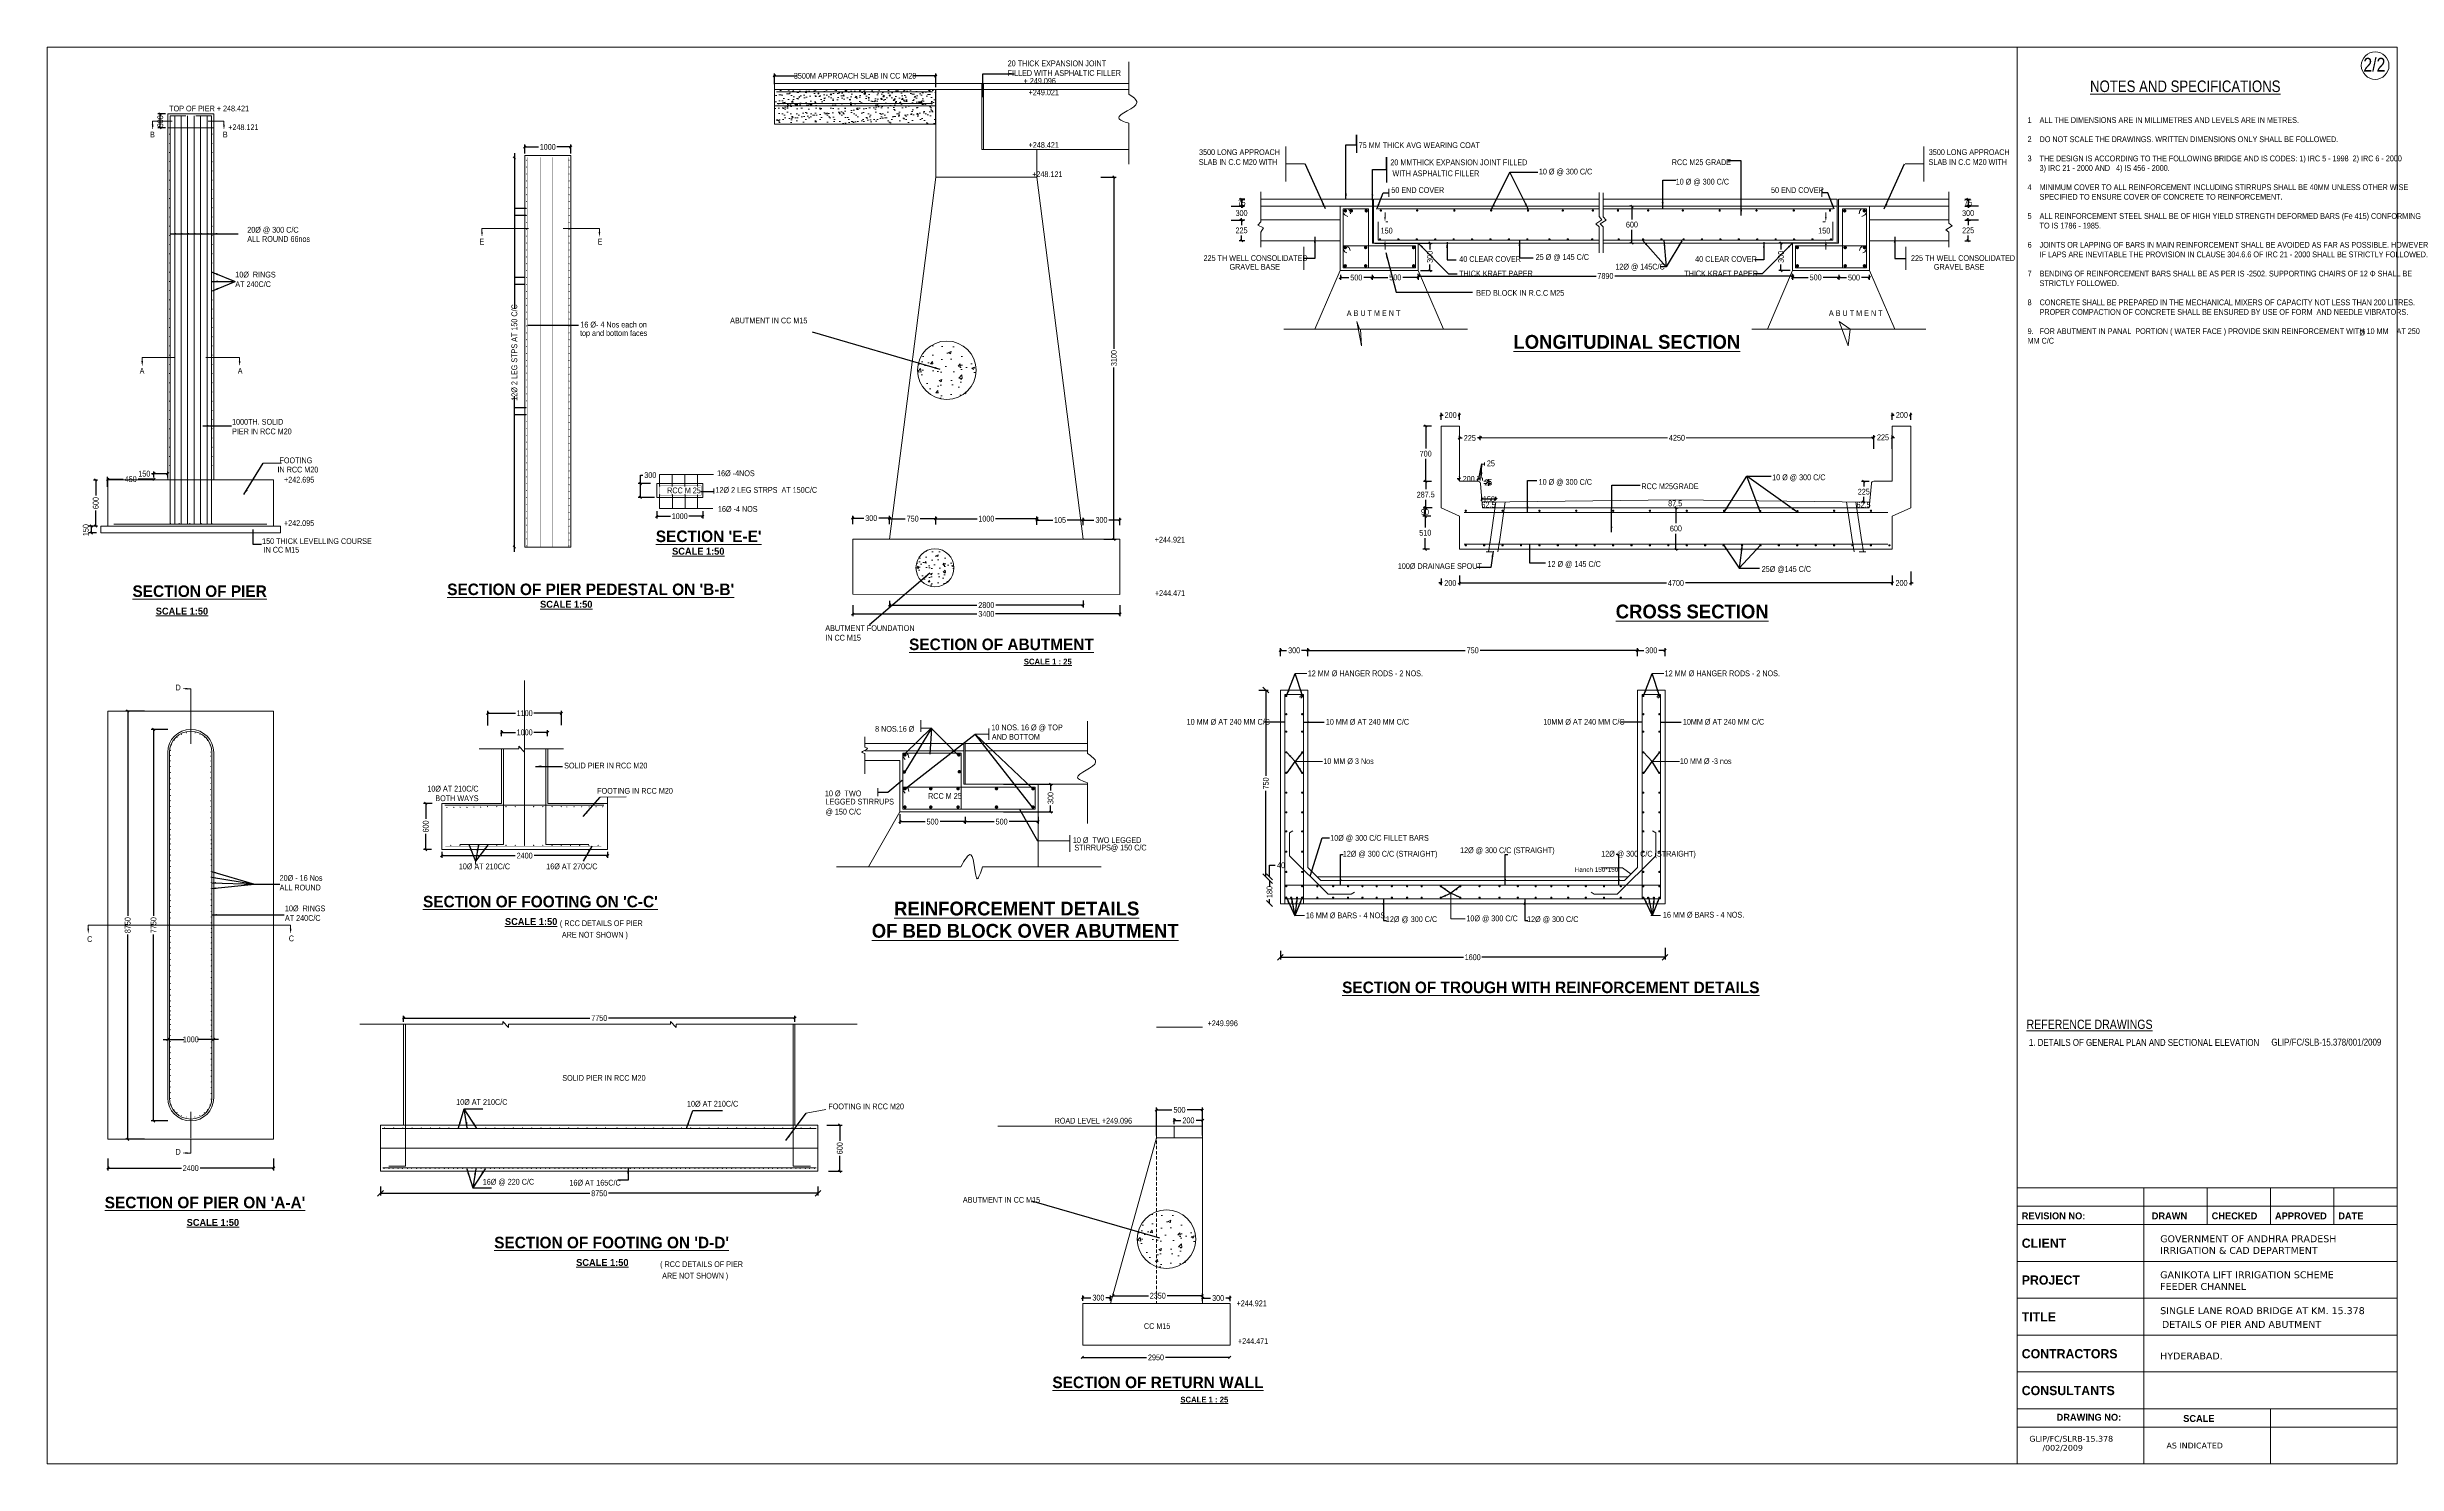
# Model space of a CAD drawing. Header units: millimetres. Extents: x 856385 to 958457, y -77744 to -16204.
import ezdxf
from ezdxf.enums import TextEntityAlignment as Align

# ---------------------------------------------------------------- set-up
doc = ezdxf.new("R2010")
doc.units = ezdxf.units.MM
doc.header["$LTSCALE"] = 300
doc.header["$MEASUREMENT"] = 0
doc.linetypes.add('DASHED', pattern=[0.75, 0.5, -0.25])
doc.layers.add('abutment', color=7, linetype='Continuous')
doc.styles.add('ARIAL NARROW', font='ARIALN.TTF', dxfattribs={"height": 250})
doc.styles.add('arn', font='ARIALN.TTF')
doc.styles.add('CITYBLUEPR', font='cityb___.ttf')
doc.styles.add('VERDANA', font='verdana.ttf')
doc.dimstyles.get("Standard").update_dxf_attribs({"dimtxt": 200, "dimasz": 200, "dimexe": 0.18, "dimexo": 0.0625, "dimgap": 0.09, "dimtad": 0, "dimdec": 0, "dimzin": 0, "dimdsep": 46, "dimtxsty": 'ARIAL NARROW', "dimcen": 0.0851, "dimdle": 0.1, "dimse1": 1, "dimse2": 1, "dimadec": 0, "dimazin": 0, "dimtfac": 1, "dimtdec": 0, "dimtofl": 0, "dimtmove": 0, "dimatfit": 3, "dimfxl": 1, "dimtolj": 1, "dimtzin": 0, "dimarcsym": 0})
doc.dimstyles.new('STANDARD$0', dxfattribs={"dimscale": 88.888889, "dimtxt": 0.02, "dimasz": 0.02, "dimexe": 0.05, "dimexo": 0.1, "dimgap": 0.002, "dimtad": 2, "dimdec": 0, "dimzin": 1, "dimdsep": 46, "dimtxsty": 'Standard', "dimcen": 0.09, "dimadec": 0, "dimazin": 0, "dimtfac": 1, "dimtdec": 4, "dimtofl": 0, "dimtmove": 0, "dimatfit": 3, "dimfxl": 1, "dimtolj": 1, "dimtzin": 1, "dimarcsym": 0})
doc.dimstyles.new('STANDARD$7', dxfattribs={"dimtxt": 2, "dimasz": 2, "dimexe": 1.25, "dimexo": 0.625, "dimtad": 1, "dimdec": 0, "dimlfac": 0.5, "dimdsep": 46, "dimtxsty": 'ARIAL NARROW', "dimcen": 2.5, "dimdle": 0.1, "dimse1": 1, "dimse2": 1, "dimadec": 0, "dimazin": 0, "dimtfac": 1, "dimtdec": 0, "dimtmove": 0, "dimatfit": 3, "dimfxl": 1, "dimtolj": 1, "dimtzin": 0, "dimarcsym": 0})

# ---------------------------------------------------------------- blocks, each defined once
blk = doc.blocks.new('_Oblique')
at = {"color": 0, "linetype": 'ByBlock', "lineweight": -2}
blk.add_line((-0.5, -0.5), (0.5, 0.5), dxfattribs=at)
blk = doc.blocks.new('*D6')
at = {"layer": 'abutment', "color": 0, "linetype": 'ByBlock', "lineweight": -2, "transparency": 16777216}
for p, q in [((882598, -35164), (882062, -35164)), ((882162, -35164), (882162, -34796)), ((882162, -34796), (882262, -34796)), ((882162, -35764), (882162, -35164)), ((882768, -35764), (882062, -35764))]:
    blk.add_line(p, q, dxfattribs=at)
at = {"layer": 'Defpoints', "color": 0, "linetype": 'ByBlock', "lineweight": 9, "transparency": 16777216}
for p in [(882698, -35164), (882162, -35764), (882868, -35764)]:
    blk.add_point(p, dxfattribs=at)
at = {"layer": 'abutment', "color": 0, "linetype": 'ByBlock', "lineweight": -2, "transparency": 16777216, "xscale": 100, "yscale": 100, "zscale": 100}
for p, rotation in [((882162, -35164), 90), ((882162, -35764), 270)]:
    blk.add_blockref('_Oblique', p, dxfattribs=dict(at, rotation=rotation))
at = {"layer": 'abutment', "color": 0, "linetype": 'ByBlock', "lineweight": 13, "transparency": 16777216, "insert": (882589, -34796), "char_height": 250, "attachment_point": 5, "style": 'ARIAL NARROW'}
blk.add_mtext('\\A1;300', dxfattribs=at)
blk = doc.blocks.new('*D7')
at = {"layer": 'abutment', "color": 0, "linetype": 'ByBlock', "lineweight": -2, "transparency": 16777216}
for p, q in [((876688, -20819), (876688, -27573)), ((876688, -38122), (876688, -31367))]:
    blk.add_line(p, q, dxfattribs=at)
at = {"layer": 'Defpoints', "color": 0, "linetype": 'ByBlock', "lineweight": 9, "transparency": 16777216}
for p in [(877030, -21019), (876688, -37922), (877135, -37922)]:
    blk.add_point(p, dxfattribs=at)
at = {"layer": 'abutment', "color": 0, "linetype": 'ByBlock', "lineweight": -2, "transparency": 16777216, "xscale": 100, "yscale": 100, "zscale": 100}
for p, rotation in [((876688, -21019), 90), ((876688, -37922), 270)]:
    blk.add_blockref('_Oblique', p, dxfattribs=dict(at, rotation=rotation))
at = {"layer": 'abutment', "color": 0, "linetype": 'ByBlock', "lineweight": 13, "transparency": 16777216, "insert": (876688, -29470), "char_height": 250, "attachment_point": 5, "rotation": 90, "style": 'arn'}
blk.add_mtext('\\A1;12%%C 2 LEG STPS AT 150 C/C', dxfattribs=at)
blk = doc.blocks.new('*D8')
at = {"layer": 'abutment', "color": 0, "linetype": 'ByBlock', "lineweight": -2, "transparency": 16777216}
for p, q in [((861428, -59305), (862332, -59305)), ((863828, -59305), (862924, -59305))]:
    blk.add_line(p, q, dxfattribs=at)
at = {"layer": 'Defpoints', "color": 0, "linetype": 'ByBlock', "lineweight": 9, "transparency": 16777216}
for p in [(861628, -58327), (863628, -58327), (863628, -59305)]:
    blk.add_point(p, dxfattribs=at)
at = {"layer": 'abutment', "color": 0, "linetype": 'ByBlock', "lineweight": -2, "transparency": 16777216, "xscale": 100, "yscale": 100, "zscale": 100, "rotation": 180}
blk.add_blockref('_Oblique', (861628, -59305), dxfattribs=at)
at = {"layer": 'abutment', "color": 0, "linetype": 'ByBlock', "lineweight": -2, "transparency": 16777216, "xscale": 100, "yscale": 100, "zscale": 100}
blk.add_blockref('_Oblique', (863628, -59305), dxfattribs=at)
at = {"layer": 'abutment', "color": 0, "linetype": 'ByBlock', "lineweight": 13, "transparency": 16777216, "insert": (862628, -59305), "char_height": 250, "attachment_point": 5, "style": 'arn'}
blk.add_mtext('\\A1;1000', dxfattribs=at)
blk = doc.blocks.new('*D86')
at = {"layer": 'abutment', "color": 0, "linetype": 'ByBlock', "lineweight": -2, "transparency": 16777216}
for p, q in [((861028, -34907), (861028, -34637)), ((861628, -34907), (861628, -34637)), ((861028, -34737), (860928, -34737)), ((861628, -34737), (861028, -34737))]:
    blk.add_line(p, q, dxfattribs=at)
at = {"layer": 'Defpoints', "color": 0, "linetype": 'ByBlock', "lineweight": 9, "transparency": 16777216}
for p in [(861028, -34737), (861028, -35007), (861628, -35007)]:
    blk.add_point(p, dxfattribs=at)
at = {"layer": 'abutment', "color": 0, "linetype": 'ByBlock', "lineweight": -2, "transparency": 16777216, "xscale": 100, "yscale": 100, "zscale": 100, "rotation": 180}
blk.add_blockref('_Oblique', (861028, -34737), dxfattribs=at)
at = {"layer": 'abutment', "color": 0, "linetype": 'ByBlock', "lineweight": -2, "transparency": 16777216, "xscale": 100, "yscale": 100, "zscale": 100}
blk.add_blockref('_Oblique', (861628, -34737), dxfattribs=at)
at = {"layer": 'abutment', "color": 0, "linetype": 'ByBlock', "lineweight": 13, "transparency": 16777216, "insert": (860612, -34737), "char_height": 250, "attachment_point": 5, "style": 'ARIAL NARROW'}
blk.add_mtext('\\A1;150', dxfattribs=at)
blk = doc.blocks.new('*D87')
at = {"layer": 'abutment', "color": 0, "linetype": 'ByBlock', "lineweight": -2, "transparency": 16777216}
for p, q in [((861528, -19109), (861194, -19109)), ((861294, -19709), (861294, -19109)), ((861528, -19709), (861194, -19709))]:
    blk.add_line(p, q, dxfattribs=at)
at = {"layer": 'Defpoints', "color": 0, "linetype": 'ByBlock', "lineweight": 9, "transparency": 16777216}
for p in [(861294, -19109), (861628, -19109), (861628, -19709)]:
    blk.add_point(p, dxfattribs=at)
at = {"layer": 'abutment', "color": 0, "linetype": 'ByBlock', "lineweight": -2, "transparency": 16777216, "xscale": 100, "yscale": 100, "zscale": 100}
for p, rotation in [((861294, -19109), 90), ((861294, -19709), 270)]:
    blk.add_blockref('_Oblique', p, dxfattribs=dict(at, rotation=rotation))
at = {"layer": 'abutment', "color": 0, "linetype": 'ByBlock', "lineweight": 13, "transparency": 16777216, "insert": (861306, -19430), "char_height": 250, "attachment_point": 5, "rotation": 90, "style": 'ARIAL NARROW'}
blk.add_mtext('\\A1;300', dxfattribs=at)
blk = doc.blocks.new('*D88')
at = {"layer": 'abutment', "color": 0, "linetype": 'ByBlock', "lineweight": -2, "transparency": 16777216}
for p, q in [((877135, -20822), (877135, -20444)), ((877135, -20544), (877738, -20544)), ((879135, -20544), (878531, -20544)), ((879135, -20822), (879135, -20444))]:
    blk.add_line(p, q, dxfattribs=at)
at = {"layer": 'Defpoints', "color": 0, "linetype": 'ByBlock', "lineweight": 9, "transparency": 16777216}
for p in [(877135, -20922), (879135, -20544), (879135, -20922)]:
    blk.add_point(p, dxfattribs=at)
at = {"layer": 'abutment', "color": 0, "linetype": 'ByBlock', "lineweight": -2, "transparency": 16777216, "xscale": 100, "yscale": 100, "zscale": 100, "rotation": 180}
blk.add_blockref('_Oblique', (877135, -20544), dxfattribs=at)
at = {"layer": 'abutment', "color": 0, "linetype": 'ByBlock', "lineweight": -2, "transparency": 16777216, "xscale": 100, "yscale": 100, "zscale": 100}
blk.add_blockref('_Oblique', (879135, -20544), dxfattribs=at)
at = {"layer": 'abutment', "color": 0, "linetype": 'ByBlock', "lineweight": 13, "transparency": 16777216, "insert": (878135, -20544), "char_height": 250, "attachment_point": 5, "style": 'ARIAL NARROW'}
blk.add_mtext('\\A1;1000', dxfattribs=at)
blk = doc.blocks.new('*D9')
at = {"layer": 'abutment', "color": 0, "linetype": 'ByBlock', "lineweight": -2, "transparency": 16777216}
for p, q in [((882868, -36363), (882868, -36682)), ((882868, -36582), (883472, -36582)), ((884868, -36582), (884264, -36582)), ((884868, -36363), (884868, -36682))]:
    blk.add_line(p, q, dxfattribs=at)
at = {"layer": 'Defpoints', "color": 0, "linetype": 'ByBlock', "lineweight": 9, "transparency": 16777216}
for p in [(882868, -36263), (884868, -36263), (884868, -36582)]:
    blk.add_point(p, dxfattribs=at)
at = {"layer": 'abutment', "color": 0, "linetype": 'ByBlock', "lineweight": -2, "transparency": 16777216, "xscale": 100, "yscale": 100, "zscale": 100, "rotation": 180}
blk.add_blockref('_Oblique', (882868, -36582), dxfattribs=at)
at = {"layer": 'abutment', "color": 0, "linetype": 'ByBlock', "lineweight": -2, "transparency": 16777216, "xscale": 100, "yscale": 100, "zscale": 100}
blk.add_blockref('_Oblique', (884868, -36582), dxfattribs=at)
at = {"layer": 'abutment', "color": 0, "linetype": 'ByBlock', "lineweight": 13, "transparency": 16777216, "insert": (883868, -36582), "char_height": 250, "attachment_point": 5, "style": 'ARIAL NARROW'}
blk.add_mtext('\\A1;1000', dxfattribs=at)
blk = doc.blocks.new('*D10')
at = {"layer": 'abutment', "color": 0, "linetype": 'ByBlock', "lineweight": -2, "transparency": 16777216}
for p, q in [((873111, -49057), (872736, -49057)), ((872836, -49057), (872836, -49730)), ((872836, -51057), (872836, -50383)), ((873080, -51057), (872736, -51057))]:
    blk.add_line(p, q, dxfattribs=at)
at = {"layer": 'Defpoints', "color": 0, "linetype": 'ByBlock', "lineweight": 9, "transparency": 16777216}
for p in [(872836, -49057), (873211, -49057), (873180, -51057)]:
    blk.add_point(p, dxfattribs=at)
at = {"layer": 'abutment', "color": 0, "linetype": 'ByBlock', "lineweight": -2, "transparency": 16777216, "xscale": 100, "yscale": 100, "zscale": 100}
for p, rotation in [((872836, -49057), 90), ((872836, -51057), 270)]:
    blk.add_blockref('_Oblique', p, dxfattribs=dict(at, rotation=rotation))
at = {"layer": 'abutment', "color": 0, "linetype": 'ByBlock', "lineweight": 13, "transparency": 16777216, "insert": (872836, -50057), "char_height": 250, "attachment_point": 5, "rotation": 90, "style": 'ARIAL NARROW'}
blk.add_mtext('\\A1;600', dxfattribs=at)
blk = doc.blocks.new('*D11')
at = {"layer": 'abutment', "color": 0, "linetype": 'ByBlock', "lineweight": -2, "transparency": 16777216}
for p, q in [((876131, -46135), (876131, -45869)), ((878131, -46135), (878131, -45869)), ((876131, -45969), (876735, -45969)), ((878131, -45969), (877527, -45969))]:
    blk.add_line(p, q, dxfattribs=at)
at = {"layer": 'Defpoints', "color": 0, "linetype": 'ByBlock', "lineweight": 9, "transparency": 16777216}
for p in [(876131, -46235), (878131, -45969), (878131, -46235)]:
    blk.add_point(p, dxfattribs=at)
at = {"layer": 'abutment', "color": 0, "linetype": 'ByBlock', "lineweight": -2, "transparency": 16777216, "xscale": 100, "yscale": 100, "zscale": 100, "rotation": 180}
blk.add_blockref('_Oblique', (876131, -45969), dxfattribs=at)
at = {"layer": 'abutment', "color": 0, "linetype": 'ByBlock', "lineweight": -2, "transparency": 16777216, "xscale": 100, "yscale": 100, "zscale": 100}
blk.add_blockref('_Oblique', (878131, -45969), dxfattribs=at)
at = {"layer": 'abutment', "color": 0, "linetype": 'ByBlock', "lineweight": 13, "transparency": 16777216, "insert": (877131, -45969), "char_height": 250, "attachment_point": 5, "style": 'ARIAL NARROW'}
blk.add_mtext('\\A1;1000', dxfattribs=at)
blk = doc.blocks.new('*D12')
at = {"layer": 'abutment', "color": 0, "linetype": 'ByBlock', "lineweight": -2, "transparency": 16777216}
for p, q in [((875531, -45675), (875531, -45037)), ((875531, -45137), (876735, -45137)), ((878731, -45137), (877527, -45137)), ((878731, -45657), (878731, -45037))]:
    blk.add_line(p, q, dxfattribs=at)
at = {"layer": 'Defpoints', "color": 0, "linetype": 'ByBlock', "lineweight": 9, "transparency": 16777216}
for p in [(875531, -45775), (878731, -45137), (878731, -45757)]:
    blk.add_point(p, dxfattribs=at)
at = {"layer": 'abutment', "color": 0, "linetype": 'ByBlock', "lineweight": -2, "transparency": 16777216, "xscale": 100, "yscale": 100, "zscale": 100, "rotation": 180}
blk.add_blockref('_Oblique', (875531, -45137), dxfattribs=at)
at = {"layer": 'abutment', "color": 0, "linetype": 'ByBlock', "lineweight": -2, "transparency": 16777216, "xscale": 100, "yscale": 100, "zscale": 100}
blk.add_blockref('_Oblique', (878731, -45137), dxfattribs=at)
at = {"layer": 'abutment', "color": 0, "linetype": 'ByBlock', "lineweight": 13, "transparency": 16777216, "insert": (877131, -45137), "char_height": 250, "attachment_point": 5, "style": 'ARIAL NARROW'}
blk.add_mtext('\\A1;1100', dxfattribs=at)
blk = doc.blocks.new('*D89')
at = {"layer": 'abutment', "color": 0, "linetype": 'ByBlock', "lineweight": -2, "transparency": 16777216}
for p, q in [((871871, -58536), (871871, -58278)), ((871871, -58378), (879966, -58378)), ((888871, -58378), (880776, -58378)), ((888871, -58536), (888871, -58278))]:
    blk.add_line(p, q, dxfattribs=at)
at = {"layer": 'Defpoints', "color": 0, "linetype": 'ByBlock', "lineweight": 9, "transparency": 16777216}
for p in [(871871, -58636), (888871, -58378), (888871, -58636)]:
    blk.add_point(p, dxfattribs=at)
at = {"layer": 'abutment', "color": 0, "linetype": 'ByBlock', "lineweight": -2, "transparency": 16777216, "xscale": 100, "yscale": 100, "zscale": 100, "rotation": 180}
blk.add_blockref('_Oblique', (871871, -58378), dxfattribs=at)
at = {"layer": 'abutment', "color": 0, "linetype": 'ByBlock', "lineweight": -2, "transparency": 16777216, "xscale": 100, "yscale": 100, "zscale": 100}
blk.add_blockref('_Oblique', (888871, -58378), dxfattribs=at)
at = {"layer": 'abutment', "color": 0, "linetype": 'ByBlock', "lineweight": 13, "transparency": 16777216, "insert": (880371, -58378), "char_height": 250, "attachment_point": 5, "style": 'ARIAL NARROW'}
blk.add_mtext('\\A1;7750', dxfattribs=at)
blk = doc.blocks.new('*D13')
at = {"layer": 'abutment', "color": 0, "linetype": 'ByBlock', "lineweight": -2, "transparency": 16777216}
for p, q in [((890255, -63029), (890919, -63029)), ((890819, -63029), (890819, -63702)), ((890331, -65029), (890919, -65029)), ((890819, -65029), (890819, -64356))]:
    blk.add_line(p, q, dxfattribs=at)
at = {"layer": 'Defpoints', "color": 0, "linetype": 'ByBlock', "lineweight": 9, "transparency": 16777216}
for p in [(890155, -63029), (890231, -65029), (890819, -65029)]:
    blk.add_point(p, dxfattribs=at)
at = {"layer": 'abutment', "color": 0, "linetype": 'ByBlock', "lineweight": -2, "transparency": 16777216, "xscale": 100, "yscale": 100, "zscale": 100}
for p, rotation in [((890819, -63029), 90), ((890819, -65029), 270)]:
    blk.add_blockref('_Oblique', p, dxfattribs=dict(at, rotation=rotation))
at = {"layer": 'abutment', "color": 0, "linetype": 'ByBlock', "lineweight": 13, "transparency": 16777216, "insert": (890819, -64029), "char_height": 250, "attachment_point": 5, "rotation": 90, "style": 'ARIAL NARROW'}
blk.add_mtext('\\A1;600', dxfattribs=at)
blk = doc.blocks.new('*D14')
at = {"layer": 'abutment', "color": 0, "linetype": 'ByBlock', "lineweight": -2, "transparency": 16777216}
for p, q in [((893431, -49524), (893431, -49947)), ((893431, -49847), (894522, -49847)), ((896264, -49847), (895174, -49847)), ((896264, -49643), (896264, -49947))]:
    blk.add_line(p, q, dxfattribs=at)
at = {"layer": 'Defpoints', "color": 0, "linetype": 'ByBlock', "lineweight": 9, "transparency": 16777216}
for p in [(893431, -49424), (893431, -49847), (896264, -49543)]:
    blk.add_point(p, dxfattribs=at)
at = {"layer": 'abutment', "color": 0, "linetype": 'ByBlock', "lineweight": -2, "transparency": 16777216, "xscale": 100, "yscale": 100, "zscale": 100, "rotation": 180}
blk.add_blockref('_Oblique', (893431, -49847), dxfattribs=at)
at = {"layer": 'abutment', "color": 0, "linetype": 'ByBlock', "lineweight": -2, "transparency": 16777216, "xscale": 100, "yscale": 100, "zscale": 100}
blk.add_blockref('_Oblique', (896264, -49847), dxfattribs=at)
at = {"layer": 'abutment', "color": 0, "linetype": 'ByBlock', "lineweight": 13, "transparency": 16777216, "insert": (894848, -49847), "char_height": 250, "attachment_point": 5, "style": 'ARIAL NARROW'}
blk.add_mtext('\\A1;500', dxfattribs=at)
blk = doc.blocks.new('*D15')
at = {"layer": 'abutment', "color": 0, "linetype": 'ByBlock', "lineweight": -2, "transparency": 16777216}
for p, q in [((897927, -48224), (900074, -48224)), ((899974, -48224), (899974, -48498)), ((897927, -49424), (900074, -49424)), ((899974, -49424), (899974, -49150))]:
    blk.add_line(p, q, dxfattribs=at)
at = {"layer": 'Defpoints', "color": 0, "linetype": 'ByBlock', "lineweight": 9, "transparency": 16777216}
for p in [(897827, -48224), (897827, -49424), (899974, -49424)]:
    blk.add_point(p, dxfattribs=at)
at = {"layer": 'abutment', "color": 0, "linetype": 'ByBlock', "lineweight": -2, "transparency": 16777216, "xscale": 100, "yscale": 100, "zscale": 100}
for p, rotation in [((899974, -48224), 90), ((899974, -49424), 270)]:
    blk.add_blockref('_Oblique', p, dxfattribs=dict(at, rotation=rotation))
at = {"layer": 'abutment', "color": 0, "linetype": 'ByBlock', "lineweight": 13, "transparency": 16777216, "insert": (899974, -48824), "char_height": 250, "attachment_point": 5, "rotation": 90, "style": 'ARIAL NARROW'}
blk.add_mtext('\\A1;300', dxfattribs=at)
blk = doc.blocks.new('*D16')
at = {"layer": 'abutment', "color": 0, "linetype": 'ByBlock', "lineweight": -2, "transparency": 16777216}
for p, q in [((896264, -49643), (896264, -49947)), ((896264, -49847), (897522, -49847)), ((899431, -49847), (898174, -49847)), ((899431, -49643), (899431, -49947))]:
    blk.add_line(p, q, dxfattribs=at)
at = {"layer": 'Defpoints', "color": 0, "linetype": 'ByBlock', "lineweight": 9, "transparency": 16777216}
for p in [(896264, -49543), (896264, -49847), (899431, -49543)]:
    blk.add_point(p, dxfattribs=at)
at = {"layer": 'abutment', "color": 0, "linetype": 'ByBlock', "lineweight": -2, "transparency": 16777216, "xscale": 100, "yscale": 100, "zscale": 100, "rotation": 180}
blk.add_blockref('_Oblique', (896264, -49847), dxfattribs=at)
at = {"layer": 'abutment', "color": 0, "linetype": 'ByBlock', "lineweight": -2, "transparency": 16777216, "xscale": 100, "yscale": 100, "zscale": 100}
blk.add_blockref('_Oblique', (899431, -49847), dxfattribs=at)
at = {"layer": 'abutment', "color": 0, "linetype": 'ByBlock', "lineweight": 13, "transparency": 16777216, "insert": (897848, -49847), "char_height": 250, "attachment_point": 5, "style": 'ARIAL NARROW'}
blk.add_mtext('\\A1;500', dxfattribs=at)
blk = doc.blocks.new('*D17')
at = {"layer": 'abutment', "color": 0, "linetype": 'ByBlock', "lineweight": -2, "transparency": 16777216}
for p, q in [((861630, -45842), (860912, -45842)), ((861012, -45842), (861012, -53937)), ((861012, -62842), (861012, -54747)), ((861630, -62842), (860912, -62842))]:
    blk.add_line(p, q, dxfattribs=at)
at = {"layer": 'Defpoints', "color": 0, "linetype": 'ByBlock', "lineweight": 9, "transparency": 16777216}
for p in [(861730, -45842), (861012, -62842), (861730, -62842)]:
    blk.add_point(p, dxfattribs=at)
at = {"layer": 'abutment', "color": 0, "linetype": 'ByBlock', "lineweight": -2, "transparency": 16777216, "xscale": 100, "yscale": 100, "zscale": 100}
for p, rotation in [((861012, -45842), 90), ((861012, -62842), 270)]:
    blk.add_blockref('_Oblique', p, dxfattribs=dict(at, rotation=rotation))
at = {"layer": 'abutment', "color": 0, "linetype": 'ByBlock', "lineweight": 13, "transparency": 16777216, "insert": (861012, -54342), "char_height": 250, "attachment_point": 5, "rotation": 90, "style": 'ARIAL NARROW'}
blk.add_mtext('\\A1;7750', dxfattribs=at)
blk = doc.blocks.new('*D90')
at = {"layer": 'abutment', "color": 0, "linetype": 'ByBlock', "lineweight": -2, "transparency": 16777216}
for p, q in [((873531, -51157), (873531, -51423)), ((873531, -51323), (876724, -51323)), ((880731, -51323), (877539, -51323)), ((880731, -51157), (880731, -51423))]:
    blk.add_line(p, q, dxfattribs=at)
at = {"layer": 'Defpoints', "color": 0, "linetype": 'ByBlock', "lineweight": 9, "transparency": 16777216}
for p in [(873531, -51057), (873531, -51323), (880731, -51057)]:
    blk.add_point(p, dxfattribs=at)
at = {"layer": 'abutment', "color": 0, "linetype": 'ByBlock', "lineweight": -2, "transparency": 16777216, "xscale": 100, "yscale": 100, "zscale": 100, "rotation": 180}
blk.add_blockref('_Oblique', (873531, -51323), dxfattribs=at)
at = {"layer": 'abutment', "color": 0, "linetype": 'ByBlock', "lineweight": -2, "transparency": 16777216, "xscale": 100, "yscale": 100, "zscale": 100}
blk.add_blockref('_Oblique', (880731, -51323), dxfattribs=at)
at = {"layer": 'abutment', "color": 0, "linetype": 'ByBlock', "lineweight": 13, "transparency": 16777216, "insert": (877131, -51323), "char_height": 250, "attachment_point": 5, "style": 'ARIAL NARROW'}
blk.add_mtext('\\A1;2400', dxfattribs=at)
blk = doc.blocks.new('*D18')
at = {"layer": 'abutment', "color": 0, "linetype": 'ByBlock', "lineweight": -2, "transparency": 16777216}
for p, q in [((870871, -65699), (870871, -66088)), ((870871, -65988), (879965, -65988)), ((889871, -65988), (880776, -65988)), ((889871, -65699), (889871, -66088))]:
    blk.add_line(p, q, dxfattribs=at)
at = {"layer": 'Defpoints', "color": 0, "linetype": 'ByBlock', "lineweight": 9, "transparency": 16777216}
for p in [(870871, -65599), (889871, -65599), (889871, -65988)]:
    blk.add_point(p, dxfattribs=at)
at = {"layer": 'abutment', "color": 0, "linetype": 'ByBlock', "lineweight": -2, "transparency": 16777216, "xscale": 250, "yscale": 250, "zscale": 250, "rotation": 180}
blk.add_blockref('_Oblique', (870871, -65988), dxfattribs=at)
at = {"layer": 'abutment', "color": 0, "linetype": 'ByBlock', "lineweight": -2, "transparency": 16777216, "xscale": 250, "yscale": 250, "zscale": 250}
blk.add_blockref('_Oblique', (889871, -65988), dxfattribs=at)
at = {"layer": 'abutment', "color": 0, "linetype": 'ByBlock', "lineweight": 13, "transparency": 16777216, "insert": (880371, -65988), "char_height": 250, "attachment_point": 5, "style": 'ARIAL NARROW'}
blk.add_mtext('\\A1;8750', dxfattribs=at)
blk = doc.blocks.new('*D19')
at = {"layer": 'abutment', "color": 0, "linetype": 'ByBlock', "lineweight": -2, "transparency": 16777216}
for p, q in [((901385, -36973), (901385, -36646)), ((901385, -36746), (901859, -36746)), ((902985, -36746), (902511, -36746)), ((902985, -36973), (902985, -36646))]:
    blk.add_line(p, q, dxfattribs=at)
at = {"layer": 'Defpoints', "color": 0, "linetype": 'ByBlock', "lineweight": 9, "transparency": 16777216}
for p in [(902985, -36746), (901385, -37073), (902985, -37073)]:
    blk.add_point(p, dxfattribs=at)
at = {"layer": 'abutment', "color": 0, "linetype": 'ByBlock', "lineweight": -2, "transparency": 16777216, "xscale": 100, "yscale": 100, "zscale": 100, "rotation": 180}
blk.add_blockref('_Oblique', (901385, -36746), dxfattribs=at)
at = {"layer": 'abutment', "color": 0, "linetype": 'ByBlock', "lineweight": -2, "transparency": 16777216, "xscale": 100, "yscale": 100, "zscale": 100}
blk.add_blockref('_Oblique', (902985, -36746), dxfattribs=at)
at = {"layer": 'abutment', "color": 0, "linetype": 'ByBlock', "lineweight": 13, "transparency": 16777216, "insert": (902185, -36746), "char_height": 250, "attachment_point": 5, "style": 'ARIAL NARROW'}
blk.add_mtext('\\A1;300', dxfattribs=at)
blk = doc.blocks.new('*D20')
at = {"layer": 'abutment', "color": 0, "linetype": 'ByBlock', "lineweight": -2, "transparency": 16777216}
for p, q in [((891385, -36924), (891385, -36566)), ((891385, -36666), (891859, -36666)), ((892985, -36666), (892511, -36666)), ((892985, -36924), (892985, -36566))]:
    blk.add_line(p, q, dxfattribs=at)
at = {"layer": 'Defpoints', "color": 0, "linetype": 'ByBlock', "lineweight": 9, "transparency": 16777216}
for p in [(891385, -36666), (891385, -37024), (892985, -37024)]:
    blk.add_point(p, dxfattribs=at)
at = {"layer": 'abutment', "color": 0, "linetype": 'ByBlock', "lineweight": -2, "transparency": 16777216, "xscale": 100, "yscale": 100, "zscale": 100, "rotation": 180}
blk.add_blockref('_Oblique', (891385, -36666), dxfattribs=at)
at = {"layer": 'abutment', "color": 0, "linetype": 'ByBlock', "lineweight": -2, "transparency": 16777216, "xscale": 100, "yscale": 100, "zscale": 100}
blk.add_blockref('_Oblique', (892985, -36666), dxfattribs=at)
at = {"layer": 'abutment', "color": 0, "linetype": 'ByBlock', "lineweight": 13, "transparency": 16777216, "insert": (892185, -36666), "char_height": 250, "attachment_point": 5, "style": 'ARIAL NARROW'}
blk.add_mtext('\\A1;300', dxfattribs=at)
blk = doc.blocks.new('*D21')
at = {"layer": 'abutment', "color": 0, "linetype": 'ByBlock', "lineweight": -2, "transparency": 16777216}
for p, q in [((858543, -37007), (858205, -37007)), ((858536, -37307), (858205, -37307)), ((858305, -37007), (858305, -37307))]:
    blk.add_line(p, q, dxfattribs=at)
at = {"layer": 'Defpoints', "color": 0, "linetype": 'ByBlock', "lineweight": 9, "transparency": 16777216}
for p in [(858305, -37307), (858636, -37307), (858643, -37007)]:
    blk.add_point(p, dxfattribs=at)
at = {"layer": 'abutment', "color": 0, "linetype": 'ByBlock', "lineweight": -2, "transparency": 16777216, "xscale": 100, "yscale": 100, "zscale": 100}
for p, rotation in [((858305, -37007), 90), ((858305, -37307), 270)]:
    blk.add_blockref('_Oblique', p, dxfattribs=dict(at, rotation=rotation))
at = {"layer": 'abutment', "color": 0, "linetype": 'ByBlock', "lineweight": 13, "transparency": 16777216, "insert": (858069, -37186), "char_height": 250, "attachment_point": 5, "rotation": 90, "style": 'ARIAL NARROW'}
blk.add_mtext('\\A1;150', dxfattribs=at)
blk = doc.blocks.new('*D91')
at = {"layer": 'abutment', "color": 0, "linetype": 'ByBlock', "lineweight": -2, "transparency": 16777216}
for p, q in [((859014, -35301), (859014, -34874)), ((859014, -34974), (859691, -34974)), ((861028, -34974), (860351, -34974)), ((861028, -34907), (861028, -34874))]:
    blk.add_line(p, q, dxfattribs=at)
at = {"layer": 'Defpoints', "color": 0, "linetype": 'ByBlock', "lineweight": 9, "transparency": 16777216}
for p in [(859014, -34974), (859014, -35401), (861028, -35007)]:
    blk.add_point(p, dxfattribs=at)
at = {"layer": 'abutment', "color": 0, "linetype": 'ByBlock', "lineweight": -2, "transparency": 16777216, "xscale": 100, "yscale": 100, "zscale": 100, "rotation": 180}
blk.add_blockref('_Oblique', (859014, -34974), dxfattribs=at)
at = {"layer": 'abutment', "color": 0, "linetype": 'ByBlock', "lineweight": -2, "transparency": 16777216, "xscale": 100, "yscale": 100, "zscale": 100}
blk.add_blockref('_Oblique', (861028, -34974), dxfattribs=at)
at = {"layer": 'abutment', "color": 0, "linetype": 'ByBlock', "lineweight": 13, "transparency": 16777216, "insert": (860021, -34974), "char_height": 250, "attachment_point": 5, "style": 'ARIAL NARROW'}
blk.add_mtext('\\A1;450', dxfattribs=at)
blk = doc.blocks.new('*D92')
at = {"layer": 'abutment', "color": 0, "linetype": 'ByBlock', "lineweight": -2, "transparency": 16777216}
for p, q in [((887983, -17823), (887983, -17356)), ((887983, -17456), (888962, -17456)), ((894985, -17456), (894006, -17456)), ((894985, -17952), (894985, -17356))]:
    blk.add_line(p, q, dxfattribs=at)
at = {"layer": 'Defpoints', "color": 0, "linetype": 'ByBlock', "lineweight": 9, "transparency": 16777216}
for p in [(887983, -17456), (887983, -17923), (894985, -18052)]:
    blk.add_point(p, dxfattribs=at)
at = {"layer": 'abutment', "color": 0, "linetype": 'ByBlock', "lineweight": -2, "transparency": 16777216, "xscale": 100, "yscale": 100, "zscale": 100, "rotation": 180}
blk.add_blockref('_Oblique', (887983, -17456), dxfattribs=at)
at = {"layer": 'abutment', "color": 0, "linetype": 'ByBlock', "lineweight": -2, "transparency": 16777216, "xscale": 100, "yscale": 100, "zscale": 100}
blk.add_blockref('_Oblique', (894985, -17456), dxfattribs=at)
at = {"layer": 'abutment', "color": 0, "linetype": 'ByBlock', "lineweight": 13, "transparency": 16777216, "insert": (891484, -17456), "char_height": 250, "attachment_point": 5, "style": 'ARIAL NARROW'}
blk.add_mtext('\\A1;3500M APPROACH SLAB IN CC M20', dxfattribs=at)
blk = doc.blocks.new('*D22')
at = {"layer": 'abutment', "color": 0, "linetype": 'ByBlock', "lineweight": -2, "transparency": 16777216}
for p, q in [((894985, -36935), (894985, -36590)), ((894985, -36690), (896789, -36690)), ((899385, -36690), (897581, -36690)), ((899385, -36935), (899385, -36590))]:
    blk.add_line(p, q, dxfattribs=at)
at = {"layer": 'Defpoints', "color": 0, "linetype": 'ByBlock', "lineweight": 9, "transparency": 16777216}
for p in [(899385, -36690), (894985, -37035), (899385, -37035)]:
    blk.add_point(p, dxfattribs=at)
at = {"layer": 'abutment', "color": 0, "linetype": 'ByBlock', "lineweight": -2, "transparency": 16777216, "xscale": 100, "yscale": 100, "zscale": 100, "rotation": 180}
blk.add_blockref('_Oblique', (894985, -36690), dxfattribs=at)
at = {"layer": 'abutment', "color": 0, "linetype": 'ByBlock', "lineweight": -2, "transparency": 16777216, "xscale": 100, "yscale": 100, "zscale": 100}
blk.add_blockref('_Oblique', (899385, -36690), dxfattribs=at)
at = {"layer": 'abutment', "color": 0, "linetype": 'ByBlock', "lineweight": 13, "transparency": 16777216, "insert": (897185, -36690), "char_height": 250, "attachment_point": 5, "style": 'ARIAL NARROW'}
blk.add_mtext('\\A1;1000', dxfattribs=at)
blk = doc.blocks.new('*D23')
at = {"layer": 'abutment', "color": 0, "linetype": 'ByBlock', "lineweight": -2, "transparency": 16777216}
for p, q in [((902163, -21852), (902826, -21852)), ((902726, -21852), (902726, -29310)), ((902726, -37580), (902726, -30122)), ((902285, -37580), (902826, -37580))]:
    blk.add_line(p, q, dxfattribs=at)
at = {"layer": 'Defpoints', "color": 0, "linetype": 'ByBlock', "lineweight": 9, "transparency": 16777216}
for p in [(902063, -21852), (902185, -37580), (902726, -37580)]:
    blk.add_point(p, dxfattribs=at)
at = {"layer": 'abutment', "color": 0, "linetype": 'ByBlock', "lineweight": -2, "transparency": 16777216, "xscale": 100, "yscale": 100, "zscale": 100}
for p, rotation in [((902726, -21852), 90), ((902726, -37580), 270)]:
    blk.add_blockref('_Oblique', p, dxfattribs=dict(at, rotation=rotation))
at = {"layer": 'abutment', "color": 0, "linetype": 'ByBlock', "lineweight": 13, "transparency": 16777216, "insert": (902726, -29716), "char_height": 250, "attachment_point": 5, "rotation": 90, "style": 'ARIAL NARROW'}
blk.add_mtext('\\A1;3100', dxfattribs=at)
blk = doc.blocks.new('*D24')
at = {"layer": 'abutment', "color": 0, "linetype": 'ByBlock', "lineweight": -2, "transparency": 16777216}
for p, q in [((860618, -45042), (859790, -45042)), ((859890, -45042), (859890, -53936)), ((859890, -63642), (859890, -54748)), ((860618, -63642), (859790, -63642))]:
    blk.add_line(p, q, dxfattribs=at)
at = {"layer": 'Defpoints', "color": 0, "linetype": 'ByBlock', "lineweight": 9, "transparency": 16777216}
for p in [(860718, -45042), (859890, -63642), (860718, -63642)]:
    blk.add_point(p, dxfattribs=at)
at = {"layer": 'abutment', "color": 0, "linetype": 'ByBlock', "lineweight": -2, "transparency": 16777216, "xscale": 100, "yscale": 100, "zscale": 100}
for p, rotation in [((859890, -45042), 90), ((859890, -63642), 270)]:
    blk.add_blockref('_Oblique', p, dxfattribs=dict(at, rotation=rotation))
at = {"layer": 'abutment', "color": 0, "linetype": 'ByBlock', "lineweight": 13, "transparency": 16777216, "insert": (859890, -54342), "char_height": 250, "attachment_point": 5, "rotation": 90, "style": 'ARIAL NARROW'}
blk.add_mtext('\\A1;8750', dxfattribs=at)
blk = doc.blocks.new('*D25')
at = {"layer": 'abutment', "color": 0, "linetype": 'ByBlock', "lineweight": -2, "transparency": 16777216}
for p, q in [((859028, -64469), (859028, -64995)), ((859028, -64895), (862221, -64895)), ((866228, -64895), (863036, -64895)), ((866228, -64469), (866228, -64995))]:
    blk.add_line(p, q, dxfattribs=at)
at = {"layer": 'Defpoints', "color": 0, "linetype": 'ByBlock', "lineweight": 9, "transparency": 16777216}
for p in [(859028, -64369), (866228, -64369), (866228, -64895)]:
    blk.add_point(p, dxfattribs=at)
at = {"layer": 'abutment', "color": 0, "linetype": 'ByBlock', "lineweight": -2, "transparency": 16777216, "xscale": 100, "yscale": 100, "zscale": 100, "rotation": 180}
blk.add_blockref('_Oblique', (859028, -64895), dxfattribs=at)
at = {"layer": 'abutment', "color": 0, "linetype": 'ByBlock', "lineweight": -2, "transparency": 16777216, "xscale": 100, "yscale": 100, "zscale": 100}
blk.add_blockref('_Oblique', (866228, -64895), dxfattribs=at)
at = {"layer": 'abutment', "color": 0, "linetype": 'ByBlock', "lineweight": 13, "transparency": 16777216, "insert": (862628, -64895), "char_height": 250, "attachment_point": 5, "style": 'ARIAL NARROW'}
blk.add_mtext('\\A1;2400', dxfattribs=at)
blk = doc.blocks.new('*D26')
at = {"layer": 'abutment', "color": 0, "linetype": 'ByBlock', "lineweight": -2, "transparency": 16777216}
for p, q in [((899385, -36963), (899385, -36646)), ((899385, -36746), (900067, -36746)), ((901385, -36746), (900702, -36746)), ((901385, -36963), (901385, -36646))]:
    blk.add_line(p, q, dxfattribs=at)
at = {"layer": 'Defpoints', "color": 0, "linetype": 'ByBlock', "lineweight": 9, "transparency": 16777216}
for p in [(901385, -36746), (899385, -37063), (901385, -37063)]:
    blk.add_point(p, dxfattribs=at)
at = {"layer": 'abutment', "color": 0, "linetype": 'ByBlock', "lineweight": -2, "transparency": 16777216, "xscale": 100, "yscale": 100, "zscale": 100, "rotation": 180}
blk.add_blockref('_Oblique', (899385, -36746), dxfattribs=at)
at = {"layer": 'abutment', "color": 0, "linetype": 'ByBlock', "lineweight": -2, "transparency": 16777216, "xscale": 100, "yscale": 100, "zscale": 100}
blk.add_blockref('_Oblique', (901385, -36746), dxfattribs=at)
at = {"layer": 'abutment', "color": 0, "linetype": 'ByBlock', "lineweight": 13, "transparency": 16777216, "insert": (900385, -36746), "char_height": 250, "attachment_point": 5, "style": 'ARIAL NARROW'}
blk.add_mtext('\\A1;105', dxfattribs=at)
blk = doc.blocks.new('*D27')
at = {"layer": 'abutment', "color": 0, "linetype": 'ByBlock', "lineweight": -2, "transparency": 16777216}
for p, q in [((892985, -36824), (892985, -36590)), ((892985, -36690), (893659, -36690)), ((894985, -36690), (894310, -36690)), ((894985, -36935), (894985, -36590))]:
    blk.add_line(p, q, dxfattribs=at)
at = {"layer": 'Defpoints', "color": 0, "linetype": 'ByBlock', "lineweight": 9, "transparency": 16777216}
for p in [(894985, -36690), (892985, -36924), (894985, -37035)]:
    blk.add_point(p, dxfattribs=at)
at = {"layer": 'abutment', "color": 0, "linetype": 'ByBlock', "lineweight": -2, "transparency": 16777216, "xscale": 100, "yscale": 100, "zscale": 100, "rotation": 180}
blk.add_blockref('_Oblique', (892985, -36690), dxfattribs=at)
at = {"layer": 'abutment', "color": 0, "linetype": 'ByBlock', "lineweight": -2, "transparency": 16777216, "xscale": 100, "yscale": 100, "zscale": 100}
blk.add_blockref('_Oblique', (894985, -36690), dxfattribs=at)
at = {"layer": 'abutment', "color": 0, "linetype": 'ByBlock', "lineweight": 13, "transparency": 16777216, "insert": (893985, -36690), "char_height": 250, "attachment_point": 5, "style": 'ARIAL NARROW'}
blk.add_mtext('\\A1;750', dxfattribs=at)
blk = doc.blocks.new('*D28')
at = {"layer": 'abutment', "color": 0, "linetype": 'ByBlock', "lineweight": -2, "transparency": 16777216}
for p, q in [((892985, -40254), (892985, -40540)), ((892985, -40440), (896777, -40440)), ((901385, -40440), (897592, -40440)), ((901385, -40235), (901385, -40540))]:
    blk.add_line(p, q, dxfattribs=at)
at = {"layer": 'Defpoints', "color": 0, "linetype": 'ByBlock', "lineweight": 9, "transparency": 16777216}
for p in [(892985, -40154), (901385, -40135), (901385, -40440)]:
    blk.add_point(p, dxfattribs=at)
at = {"layer": 'abutment', "color": 0, "linetype": 'ByBlock', "lineweight": -2, "transparency": 16777216, "xscale": 100, "yscale": 100, "zscale": 100, "rotation": 180}
blk.add_blockref('_Oblique', (892985, -40440), dxfattribs=at)
at = {"layer": 'abutment', "color": 0, "linetype": 'ByBlock', "lineweight": -2, "transparency": 16777216, "xscale": 100, "yscale": 100, "zscale": 100}
blk.add_blockref('_Oblique', (901385, -40440), dxfattribs=at)
at = {"layer": 'abutment', "color": 0, "linetype": 'ByBlock', "lineweight": 13, "transparency": 16777216, "insert": (897185, -40440), "char_height": 250, "attachment_point": 5, "style": 'ARIAL NARROW'}
blk.add_mtext('\\A1;2800', dxfattribs=at)
blk = doc.blocks.new('*D29')
at = {"layer": 'abutment', "color": 0, "linetype": 'ByBlock', "lineweight": -2, "transparency": 16777216}
for p, q in [((891385, -40441), (891385, -40925)), ((891385, -40825), (896779, -40825)), ((902985, -40825), (897590, -40825)), ((902985, -40441), (902985, -40925))]:
    blk.add_line(p, q, dxfattribs=at)
at = {"layer": 'Defpoints', "color": 0, "linetype": 'ByBlock', "lineweight": 9, "transparency": 16777216}
for p in [(891385, -40341), (902985, -40341), (902985, -40825)]:
    blk.add_point(p, dxfattribs=at)
at = {"layer": 'abutment', "color": 0, "linetype": 'ByBlock', "lineweight": -2, "transparency": 16777216, "xscale": 100, "yscale": 100, "zscale": 100, "rotation": 180}
blk.add_blockref('_Oblique', (891385, -40825), dxfattribs=at)
at = {"layer": 'abutment', "color": 0, "linetype": 'ByBlock', "lineweight": -2, "transparency": 16777216, "xscale": 100, "yscale": 100, "zscale": 100}
blk.add_blockref('_Oblique', (902985, -40825), dxfattribs=at)
at = {"layer": 'abutment', "color": 0, "linetype": 'ByBlock', "lineweight": 13, "transparency": 16777216, "insert": (897185, -40825), "char_height": 250, "attachment_point": 5, "style": 'ARIAL NARROW'}
blk.add_mtext('\\A1;3400', dxfattribs=at)
blk = doc.blocks.new('*D30')
at = {"layer": 'abutment', "color": 0, "linetype": 'ByBlock', "lineweight": -2, "transparency": 16777216}
for p, q in [((901354, -73116), (904147, -73116)), ((907754, -73116), (904962, -73116))]:
    blk.add_line(p, q, dxfattribs=at)
at = {"layer": 'Defpoints', "color": 0, "linetype": 'ByBlock', "lineweight": 9, "transparency": 16777216}
for p in [(901354, -73116), (907754, -73116), (907754, -73116)]:
    blk.add_point(p, dxfattribs=at)
at = {"layer": 'abutment', "color": 0, "linetype": 'ByBlock', "lineweight": -2, "transparency": 16777216, "xscale": 100, "yscale": 100, "zscale": 100, "rotation": 180}
blk.add_blockref('_Oblique', (901354, -73116), dxfattribs=at)
at = {"layer": 'abutment', "color": 0, "linetype": 'ByBlock', "lineweight": -2, "transparency": 16777216, "xscale": 100, "yscale": 100, "zscale": 100}
blk.add_blockref('_Oblique', (907754, -73116), dxfattribs=at)
at = {"layer": 'abutment', "color": 0, "linetype": 'ByBlock', "lineweight": 13, "transparency": 16777216, "insert": (904554, -73116), "char_height": 250, "attachment_point": 5, "style": 'ARIAL NARROW'}
blk.add_mtext('\\A1;2950', dxfattribs=at)
blk = doc.blocks.new('*D31')
at = {"layer": 'abutment', "color": 0, "linetype": 'ByBlock', "lineweight": -2, "transparency": 16777216}
for p, q in [((906574, -70666), (906574, -70436)), ((906574, -70536), (906928, -70536)), ((907774, -70536), (907581, -70536)), ((907774, -70666), (907774, -70436))]:
    blk.add_line(p, q, dxfattribs=at)
at = {"layer": 'Defpoints', "color": 0, "linetype": 'ByBlock', "lineweight": 9, "transparency": 16777216}
for p in [(906574, -70536), (906574, -70766), (907774, -70766)]:
    blk.add_point(p, dxfattribs=at)
at = {"layer": 'abutment', "color": 0, "linetype": 'ByBlock', "lineweight": -2, "transparency": 16777216, "xscale": 100, "yscale": 100, "zscale": 100, "rotation": 180}
blk.add_blockref('_Oblique', (906574, -70536), dxfattribs=at)
at = {"layer": 'abutment', "color": 0, "linetype": 'ByBlock', "lineweight": -2, "transparency": 16777216, "xscale": 100, "yscale": 100, "zscale": 100}
blk.add_blockref('_Oblique', (907774, -70536), dxfattribs=at)
at = {"layer": 'abutment', "color": 0, "linetype": 'ByBlock', "lineweight": 13, "transparency": 16777216, "insert": (907254, -70536), "char_height": 250, "attachment_point": 5, "style": 'ARIAL NARROW'}
blk.add_mtext('\\A1;300', dxfattribs=at)
blk = doc.blocks.new('*D32')
at = {"layer": 'abutment', "color": 0, "linetype": 'ByBlock', "lineweight": -2, "transparency": 16777216}
for p, q in [((901374, -70651), (901374, -70421)), ((902574, -70651), (902574, -70421)), ((901374, -70521), (901728, -70521)), ((902574, -70521), (902381, -70521))]:
    blk.add_line(p, q, dxfattribs=at)
at = {"layer": 'Defpoints', "color": 0, "linetype": 'ByBlock', "lineweight": 9, "transparency": 16777216}
for p in [(901374, -70521), (901374, -70751), (902574, -70751)]:
    blk.add_point(p, dxfattribs=at)
at = {"layer": 'abutment', "color": 0, "linetype": 'ByBlock', "lineweight": -2, "transparency": 16777216, "xscale": 100, "yscale": 100, "zscale": 100, "rotation": 180}
blk.add_blockref('_Oblique', (901374, -70521), dxfattribs=at)
at = {"layer": 'abutment', "color": 0, "linetype": 'ByBlock', "lineweight": -2, "transparency": 16777216, "xscale": 100, "yscale": 100, "zscale": 100}
blk.add_blockref('_Oblique', (902574, -70521), dxfattribs=at)
at = {"layer": 'abutment', "color": 0, "linetype": 'ByBlock', "lineweight": 13, "transparency": 16777216, "insert": (902054, -70521), "char_height": 250, "attachment_point": 5, "style": 'ARIAL NARROW'}
blk.add_mtext('\\A1;300', dxfattribs=at)
blk = doc.blocks.new('*D49')
at = {"layer": 'abutment', "color": 0, "linetype": 'ByBlock', "lineweight": -2, "transparency": 16777216}
for p, q in [((908412, -23717), (908169, -23717)), ((908269, -23717), (908269, -23939)), ((908269, -24617), (908269, -24394)), ((908412, -24617), (908169, -24617))]:
    blk.add_line(p, q, dxfattribs=at)
at = {"layer": 'Defpoints', "color": 0, "linetype": 'ByBlock', "lineweight": 9, "transparency": 16777216}
for p in [(908512, -23717), (908269, -24617), (908512, -24617)]:
    blk.add_point(p, dxfattribs=at)
at = {"layer": 'abutment', "color": 0, "linetype": 'ByBlock', "lineweight": -2, "transparency": 16777216, "xscale": 100, "yscale": 100, "zscale": 100}
for p, rotation in [((908269, -23717), 90), ((908269, -24617), 270)]:
    blk.add_blockref('_Oblique', p, dxfattribs=dict(at, rotation=rotation))
at = {"layer": 'abutment', "color": 0, "linetype": 'ByBlock', "lineweight": 13, "transparency": 16777216, "insert": (908269, -24167), "char_height": 250, "attachment_point": 5, "rotation": 1, "style": 'ARIAL NARROW'}
blk.add_mtext('\\A1;225', dxfattribs=at)
blk = doc.blocks.new('*D50')
at = {"layer": 'abutment', "color": 0, "linetype": 'ByBlock', "lineweight": -2, "transparency": 16777216}
for p, q in [((907825, -23117), (908369, -23117)), ((908269, -23117), (908269, -23189)), ((907825, -23717), (908369, -23717)), ((908269, -23717), (908269, -23644))]:
    blk.add_line(p, q, dxfattribs=at)
at = {"layer": 'Defpoints', "color": 0, "linetype": 'ByBlock', "lineweight": 9, "transparency": 16777216}
for p in [(907725, -23117), (907725, -23717), (908269, -23717)]:
    blk.add_point(p, dxfattribs=at)
at = {"layer": 'abutment', "color": 0, "linetype": 'ByBlock', "lineweight": -2, "transparency": 16777216, "xscale": 100, "yscale": 100, "zscale": 100}
for p, rotation in [((908269, -23117), 90), ((908269, -23717), 270)]:
    blk.add_blockref('_Oblique', p, dxfattribs=dict(at, rotation=rotation))
at = {"layer": 'abutment', "color": 0, "linetype": 'ByBlock', "lineweight": 13, "transparency": 16777216, "insert": (908269, -23417), "char_height": 250, "attachment_point": 5, "rotation": 1, "style": 'ARIAL NARROW'}
blk.add_mtext('\\A1;300', dxfattribs=at)
blk = doc.blocks.new('*D51')
at = {"layer": 'abutment', "color": 0, "linetype": 'ByBlock', "lineweight": -2, "transparency": 16777216}
for p, q in [((913946, -26105), (913946, -26311)), ((913946, -26211), (914620, -26211)), ((915946, -26211), (915272, -26211)), ((915946, -26105), (915946, -26311))]:
    blk.add_line(p, q, dxfattribs=at)
at = {"layer": 'Defpoints', "color": 0, "linetype": 'ByBlock', "lineweight": 9, "transparency": 16777216}
for p in [(913946, -26005), (915946, -26005), (915946, -26211)]:
    blk.add_point(p, dxfattribs=at)
at = {"layer": 'abutment', "color": 0, "linetype": 'ByBlock', "lineweight": -2, "transparency": 16777216, "xscale": 100, "yscale": 100, "zscale": 100, "rotation": 180}
blk.add_blockref('_Oblique', (913946, -26211), dxfattribs=at)
at = {"layer": 'abutment', "color": 0, "linetype": 'ByBlock', "lineweight": -2, "transparency": 16777216, "xscale": 100, "yscale": 100, "zscale": 100}
blk.add_blockref('_Oblique', (915946, -26211), dxfattribs=at)
at = {"layer": 'abutment', "color": 0, "linetype": 'ByBlock', "lineweight": 13, "transparency": 16777216, "insert": (914946, -26211), "char_height": 250, "attachment_point": 5, "style": 'ARIAL NARROW'}
blk.add_mtext('\\A1;500', dxfattribs=at)
blk = doc.blocks.new('*D52')
at = {"layer": 'abutment', "color": 0, "linetype": 'ByBlock', "lineweight": -2, "transparency": 16777216}
for p, q in [((914056, -24717), (916550, -24717)), ((916450, -24717), (916450, -24991)), ((916046, -25917), (916550, -25917)), ((916450, -25917), (916450, -25643))]:
    blk.add_line(p, q, dxfattribs=at)
at = {"layer": 'Defpoints', "color": 0, "linetype": 'ByBlock', "lineweight": 9, "transparency": 16777216}
for p in [(913956, -24717), (916450, -24717), (915946, -25917)]:
    blk.add_point(p, dxfattribs=at)
at = {"layer": 'abutment', "color": 0, "linetype": 'ByBlock', "lineweight": -2, "transparency": 16777216, "xscale": 100, "yscale": 100, "zscale": 100}
for p, rotation in [((916450, -24717), 90), ((916450, -25917), 270)]:
    blk.add_blockref('_Oblique', p, dxfattribs=dict(at, rotation=rotation))
at = {"layer": 'abutment', "color": 0, "linetype": 'ByBlock', "lineweight": 13, "transparency": 16777216, "insert": (916450, -25317), "char_height": 250, "attachment_point": 5, "rotation": 90, "style": 'ARIAL NARROW'}
blk.add_mtext('\\A1;300', dxfattribs=at)
blk = doc.blocks.new('*D53')
at = {"layer": 'abutment', "color": 0, "linetype": 'ByBlock', "lineweight": -2, "transparency": 16777216}
for p, q in [((912562, -26105), (912562, -26316)), ((912562, -26216), (912928, -26216)), ((913946, -26216), (913580, -26216)), ((913946, -26105), (913946, -26316))]:
    blk.add_line(p, q, dxfattribs=at)
at = {"layer": 'Defpoints', "color": 0, "linetype": 'ByBlock', "lineweight": 9, "transparency": 16777216}
for p in [(912562, -26005), (912562, -26216), (913946, -26005)]:
    blk.add_point(p, dxfattribs=at)
at = {"layer": 'abutment', "color": 0, "linetype": 'ByBlock', "lineweight": -2, "transparency": 16777216, "xscale": 100, "yscale": 100, "zscale": 100, "rotation": 180}
blk.add_blockref('_Oblique', (912562, -26216), dxfattribs=at)
at = {"layer": 'abutment', "color": 0, "linetype": 'ByBlock', "lineweight": -2, "transparency": 16777216, "xscale": 100, "yscale": 100, "zscale": 100}
blk.add_blockref('_Oblique', (913946, -26216), dxfattribs=at)
at = {"layer": 'abutment', "color": 0, "linetype": 'ByBlock', "lineweight": 13, "transparency": 16777216, "insert": (913254, -26216), "char_height": 250, "attachment_point": 5, "style": 'ARIAL NARROW'}
blk.add_mtext('\\A1;500', dxfattribs=at)
blk = doc.blocks.new('*D54')
at = {"layer": 'abutment', "color": 0, "linetype": 'ByBlock', "lineweight": -2, "transparency": 16777216}
for p, q in [((908412, -22817), (908169, -22817)), ((908412, -23117), (908169, -23117)), ((908269, -22817), (908269, -23117))]:
    blk.add_line(p, q, dxfattribs=at)
at = {"layer": 'Defpoints', "color": 0, "linetype": 'ByBlock', "lineweight": 9, "transparency": 16777216}
for p in [(908269, -23117), (908512, -22817), (908512, -23117)]:
    blk.add_point(p, dxfattribs=at)
at = {"layer": 'abutment', "color": 0, "linetype": 'ByBlock', "lineweight": -2, "transparency": 16777216, "xscale": 100, "yscale": 100, "zscale": 100}
for p, rotation in [((908269, -22817), 90), ((908269, -23117), 270)]:
    blk.add_blockref('_Oblique', p, dxfattribs=dict(at, rotation=rotation))
at = {"layer": 'abutment', "color": 0, "linetype": 'ByBlock', "lineweight": 13, "transparency": 16777216, "insert": (908269, -22967), "char_height": 250, "attachment_point": 5, "rotation": 1, "style": 'ARIAL NARROW'}
blk.add_mtext('\\A1;75', dxfattribs=at)
blk = doc.blocks.new('*D55')
at = {"layer": 'abutment', "color": 0, "linetype": 'ByBlock', "lineweight": -2, "transparency": 16777216}
for p, q in [((939686, -23717), (939929, -23717)), ((939829, -23717), (939829, -23939)), ((939829, -24617), (939829, -24394)), ((939686, -24617), (939929, -24617))]:
    blk.add_line(p, q, dxfattribs=at)
at = {"layer": 'Defpoints', "color": 0, "linetype": 'ByBlock', "lineweight": 9, "transparency": 16777216}
for p in [(939586, -23717), (939586, -24617), (939829, -24617)]:
    blk.add_point(p, dxfattribs=at)
at = {"layer": 'abutment', "color": 0, "linetype": 'ByBlock', "lineweight": -2, "transparency": 16777216, "xscale": 100, "yscale": 100, "zscale": 100}
for p, rotation in [((939829, -23717), 90), ((939829, -24617), 270)]:
    blk.add_blockref('_Oblique', p, dxfattribs=dict(at, rotation=rotation))
at = {"layer": 'abutment', "color": 0, "linetype": 'ByBlock', "lineweight": 13, "transparency": 16777216, "insert": (939829, -24167), "char_height": 250, "attachment_point": 5, "rotation": 1, "style": 'ARIAL NARROW'}
blk.add_mtext('\\A1;225', dxfattribs=at)
blk = doc.blocks.new('*D56')
at = {"layer": 'abutment', "color": 0, "linetype": 'ByBlock', "lineweight": -2, "transparency": 16777216}
for p, q in [((940273, -23117), (939729, -23117)), ((939829, -23117), (939829, -23189)), ((940273, -23717), (939729, -23717)), ((939829, -23717), (939829, -23644))]:
    blk.add_line(p, q, dxfattribs=at)
at = {"layer": 'Defpoints', "color": 0, "linetype": 'ByBlock', "lineweight": 9, "transparency": 16777216}
for p in [(940373, -23117), (939829, -23717), (940373, -23717)]:
    blk.add_point(p, dxfattribs=at)
at = {"layer": 'abutment', "color": 0, "linetype": 'ByBlock', "lineweight": -2, "transparency": 16777216, "xscale": 100, "yscale": 100, "zscale": 100}
for p, rotation in [((939829, -23117), 90), ((939829, -23717), 270)]:
    blk.add_blockref('_Oblique', p, dxfattribs=dict(at, rotation=rotation))
at = {"layer": 'abutment', "color": 0, "linetype": 'ByBlock', "lineweight": 13, "transparency": 16777216, "insert": (939829, -23417), "char_height": 250, "attachment_point": 5, "rotation": 1, "style": 'ARIAL NARROW'}
blk.add_mtext('\\A1;300', dxfattribs=at)
blk = doc.blocks.new('*D57')
at = {"layer": 'abutment', "color": 0, "linetype": 'ByBlock', "lineweight": -2, "transparency": 16777216}
for p, q in [((932206, -26105), (932206, -26311)), ((932206, -26211), (932879, -26211)), ((934206, -26211), (933532, -26211)), ((934206, -26105), (934206, -26311))]:
    blk.add_line(p, q, dxfattribs=at)
at = {"layer": 'Defpoints', "color": 0, "linetype": 'ByBlock', "lineweight": 9, "transparency": 16777216}
for p in [(932206, -26005), (932206, -26211), (934206, -26005)]:
    blk.add_point(p, dxfattribs=at)
at = {"layer": 'abutment', "color": 0, "linetype": 'ByBlock', "lineweight": -2, "transparency": 16777216, "xscale": 100, "yscale": 100, "zscale": 100, "rotation": 180}
blk.add_blockref('_Oblique', (932206, -26211), dxfattribs=at)
at = {"layer": 'abutment', "color": 0, "linetype": 'ByBlock', "lineweight": -2, "transparency": 16777216, "xscale": 100, "yscale": 100, "zscale": 100}
blk.add_blockref('_Oblique', (934206, -26211), dxfattribs=at)
at = {"layer": 'abutment', "color": 0, "linetype": 'ByBlock', "lineweight": 13, "transparency": 16777216, "insert": (933206, -26211), "char_height": 250, "attachment_point": 5, "style": 'ARIAL NARROW'}
blk.add_mtext('\\A1;500', dxfattribs=at)
blk = doc.blocks.new('*D58')
at = {"layer": 'abutment', "color": 0, "linetype": 'ByBlock', "lineweight": -2, "transparency": 16777216}
for p, q in [((934095, -24717), (931601, -24717)), ((931701, -24717), (931701, -24991)), ((932106, -25917), (931601, -25917)), ((931701, -25917), (931701, -25643))]:
    blk.add_line(p, q, dxfattribs=at)
at = {"layer": 'Defpoints', "color": 0, "linetype": 'ByBlock', "lineweight": 9, "transparency": 16777216}
for p in [(931701, -24717), (934195, -24717), (932206, -25917)]:
    blk.add_point(p, dxfattribs=at)
at = {"layer": 'abutment', "color": 0, "linetype": 'ByBlock', "lineweight": -2, "transparency": 16777216, "xscale": 100, "yscale": 100, "zscale": 100}
for p, rotation in [((931701, -24717), 90), ((931701, -25917), 270)]:
    blk.add_blockref('_Oblique', p, dxfattribs=dict(at, rotation=rotation))
at = {"layer": 'abutment', "color": 0, "linetype": 'ByBlock', "lineweight": 13, "transparency": 16777216, "insert": (931701, -25317), "char_height": 250, "attachment_point": 5, "rotation": 90, "style": 'ARIAL NARROW'}
blk.add_mtext('\\A1;300', dxfattribs=at)
blk = doc.blocks.new('*D59')
at = {"layer": 'abutment', "color": 0, "linetype": 'ByBlock', "lineweight": -2, "transparency": 16777216}
for p, q in [((934206, -26105), (934206, -26316)), ((934206, -26216), (934545, -26216)), ((935536, -26216), (935197, -26216)), ((935536, -26105), (935536, -26316))]:
    blk.add_line(p, q, dxfattribs=at)
at = {"layer": 'Defpoints', "color": 0, "linetype": 'ByBlock', "lineweight": 9, "transparency": 16777216}
for p in [(934206, -26005), (935536, -26005), (935536, -26216)]:
    blk.add_point(p, dxfattribs=at)
at = {"layer": 'abutment', "color": 0, "linetype": 'ByBlock', "lineweight": -2, "transparency": 16777216, "xscale": 100, "yscale": 100, "zscale": 100, "rotation": 180}
blk.add_blockref('_Oblique', (934206, -26216), dxfattribs=at)
at = {"layer": 'abutment', "color": 0, "linetype": 'ByBlock', "lineweight": -2, "transparency": 16777216, "xscale": 100, "yscale": 100, "zscale": 100}
blk.add_blockref('_Oblique', (935536, -26216), dxfattribs=at)
at = {"layer": 'abutment', "color": 0, "linetype": 'ByBlock', "lineweight": 13, "transparency": 16777216, "insert": (934871, -26216), "char_height": 250, "attachment_point": 5, "style": 'ARIAL NARROW'}
blk.add_mtext('\\A1;500', dxfattribs=at)
blk = doc.blocks.new('*D60')
at = {"layer": 'abutment', "color": 0, "linetype": 'ByBlock', "lineweight": -2, "transparency": 16777216}
for p, q in [((939686, -22817), (939929, -22817)), ((939686, -23117), (939929, -23117)), ((939829, -22817), (939829, -23117))]:
    blk.add_line(p, q, dxfattribs=at)
at = {"layer": 'Defpoints', "color": 0, "linetype": 'ByBlock', "lineweight": 9, "transparency": 16777216}
for p in [(939586, -22817), (939586, -23117), (939829, -23117)]:
    blk.add_point(p, dxfattribs=at)
at = {"layer": 'abutment', "color": 0, "linetype": 'ByBlock', "lineweight": -2, "transparency": 16777216, "xscale": 100, "yscale": 100, "zscale": 100}
for p, rotation in [((939829, -22817), 90), ((939829, -23117), 270)]:
    blk.add_blockref('_Oblique', p, dxfattribs=dict(at, rotation=rotation))
at = {"layer": 'abutment', "color": 0, "linetype": 'ByBlock', "lineweight": 13, "transparency": 16777216, "insert": (939829, -22967), "char_height": 250, "attachment_point": 5, "rotation": 1, "style": 'ARIAL NARROW'}
blk.add_mtext('\\A1;75', dxfattribs=at)
blk = doc.blocks.new('*D61')
at = {"layer": 'abutment', "color": 0, "linetype": 'ByBlock', "lineweight": -2, "transparency": 16777216}
for p, q in [((917736, -39160), (917736, -39582)), ((917736, -39482), (926726, -39482)), ((936536, -39482), (927546, -39482)), ((936536, -39160), (936536, -39582))]:
    blk.add_line(p, q, dxfattribs=at)
at = {"layer": 'Defpoints', "color": 0, "linetype": 'ByBlock', "lineweight": 9, "transparency": 16777216}
for p in [(917736, -39060), (936536, -39060), (936536, -39482)]:
    blk.add_point(p, dxfattribs=at)
at = {"layer": 'abutment', "color": 0, "linetype": 'ByBlock', "lineweight": -2, "transparency": 16777216, "xscale": 100, "yscale": 100, "zscale": 100, "rotation": 180}
blk.add_blockref('_Oblique', (917736, -39482), dxfattribs=at)
at = {"layer": 'abutment', "color": 0, "linetype": 'ByBlock', "lineweight": -2, "transparency": 16777216, "xscale": 100, "yscale": 100, "zscale": 100}
blk.add_blockref('_Oblique', (936536, -39482), dxfattribs=at)
at = {"layer": 'abutment', "color": 0, "linetype": 'ByBlock', "lineweight": 13, "transparency": 16777216, "insert": (927136, -39482), "char_height": 250, "attachment_point": 5, "style": 'ARIAL NARROW'}
blk.add_mtext('\\A1;4700', dxfattribs=at)
blk = doc.blocks.new('*D62')
at = {"layer": 'abutment', "color": 0, "linetype": 'ByBlock', "lineweight": -2, "transparency": 16777216}
for p, q in [((916518, -32667), (916168, -32667)), ((916268, -32667), (916268, -33639)), ((916268, -35067), (916268, -34094)), ((916518, -35067), (916168, -35067))]:
    blk.add_line(p, q, dxfattribs=at)
at = {"layer": 'Defpoints', "color": 0, "linetype": 'ByBlock', "lineweight": 9, "transparency": 16777216}
for p in [(916268, -32667), (916618, -32667), (916618, -35067)]:
    blk.add_point(p, dxfattribs=at)
at = {"layer": 'abutment', "color": 0, "linetype": 'ByBlock', "lineweight": -2, "transparency": 16777216, "xscale": 100, "yscale": 100, "zscale": 100}
for p, rotation in [((916268, -32667), 90), ((916268, -35067), 270)]:
    blk.add_blockref('_Oblique', p, dxfattribs=dict(at, rotation=rotation))
at = {"layer": 'abutment', "color": 0, "linetype": 'ByBlock', "lineweight": 13, "transparency": 16777216, "insert": (916268, -33867), "char_height": 250, "attachment_point": 5, "rotation": 1, "style": 'ARIAL NARROW'}
blk.add_mtext('\\A1;700', dxfattribs=at)
blk = doc.blocks.new('*D63')
at = {"layer": 'abutment', "color": 0, "linetype": 'ByBlock', "lineweight": -2, "transparency": 16777216}
for p, q in [((916451, -36581), (916151, -36581)), ((916251, -36581), (916251, -37072)), ((916251, -38019), (916251, -37528)), ((916434, -38019), (916151, -38019))]:
    blk.add_line(p, q, dxfattribs=at)
at = {"layer": 'Defpoints', "color": 0, "linetype": 'ByBlock', "lineweight": 9, "transparency": 16777216}
for p in [(916551, -36581), (916251, -38019), (916534, -38019)]:
    blk.add_point(p, dxfattribs=at)
at = {"layer": 'abutment', "color": 0, "linetype": 'ByBlock', "lineweight": -2, "transparency": 16777216, "xscale": 100, "yscale": 100, "zscale": 100}
for p, rotation in [((916251, -36581), 90), ((916251, -38019), 270)]:
    blk.add_blockref('_Oblique', p, dxfattribs=dict(at, rotation=rotation))
at = {"layer": 'abutment', "color": 0, "linetype": 'ByBlock', "lineweight": 13, "transparency": 16777216, "insert": (916251, -37300), "char_height": 250, "attachment_point": 5, "rotation": 1, "style": 'ARIAL NARROW'}
blk.add_mtext('\\A1;510', dxfattribs=at)
blk = doc.blocks.new('*D64')
at = {"layer": 'abutment', "color": 0, "linetype": 'ByBlock', "lineweight": -2, "transparency": 16777216}
for p, q in [((916938, -39482), (916838, -39482)), ((916938, -39288), (916938, -39582)), ((917736, -39185), (917736, -39582)), ((917736, -39482), (917836, -39482))]:
    blk.add_line(p, q, dxfattribs=at)
at = {"layer": 'Defpoints', "color": 0, "linetype": 'ByBlock', "lineweight": 9, "transparency": 16777216}
for p in [(916938, -39188), (917736, -39085), (917736, -39482)]:
    blk.add_point(p, dxfattribs=at)
at = {"layer": 'abutment', "color": 0, "linetype": 'ByBlock', "lineweight": -2, "transparency": 16777216, "xscale": 100, "yscale": 100, "zscale": 100}
blk.add_blockref('_Oblique', (916938, -39482), dxfattribs=at)
at = {"layer": 'abutment', "color": 0, "linetype": 'ByBlock', "lineweight": -2, "transparency": 16777216, "xscale": 100, "yscale": 100, "zscale": 100, "rotation": 180}
blk.add_blockref('_Oblique', (917736, -39482), dxfattribs=at)
at = {"layer": 'abutment', "color": 0, "linetype": 'ByBlock', "lineweight": 13, "transparency": 16777216, "insert": (917337, -39482), "char_height": 250, "attachment_point": 5, "style": 'ARIAL NARROW'}
blk.add_mtext('\\A1;200', dxfattribs=at)
blk = doc.blocks.new('*D65')
at = {"layer": 'abutment', "color": 0, "linetype": 'ByBlock', "lineweight": -2, "transparency": 16777216}
for p, q in [((918714, -35867), (918714, -35742)), ((919316, -35842), (918714, -35842)), ((919316, -35859), (919316, -35742))]:
    blk.add_line(p, q, dxfattribs=at)
at = {"layer": 'Defpoints', "color": 0, "linetype": 'ByBlock', "lineweight": 9, "transparency": 16777216}
for p in [(918714, -35842), (918714, -35967), (919316, -35959)]:
    blk.add_point(p, dxfattribs=at)
at = {"layer": 'abutment', "color": 0, "linetype": 'ByBlock', "lineweight": -2, "transparency": 16777216, "xscale": 100, "yscale": 100, "zscale": 100, "rotation": 180}
blk.add_blockref('_Oblique', (918714, -35842), dxfattribs=at)
at = {"layer": 'abutment', "color": 0, "linetype": 'ByBlock', "lineweight": -2, "transparency": 16777216, "xscale": 100, "yscale": 100, "zscale": 100}
blk.add_blockref('_Oblique', (919316, -35842), dxfattribs=at)
at = {"layer": 'abutment', "color": 0, "linetype": 'ByBlock', "lineweight": 13, "transparency": 16777216, "insert": (919015, -35842), "char_height": 250, "attachment_point": 5, "style": 'ARIAL NARROW'}
blk.add_mtext('\\A1;150', dxfattribs=at)
blk = doc.blocks.new('*D66')
at = {"layer": 'abutment', "color": 0, "linetype": 'ByBlock', "lineweight": -2, "transparency": 16777216}
for p, q in [((918985, -35067), (919091, -35067)), ((918985, -35158), (919091, -35158)), ((918991, -35067), (918991, -34967)), ((918991, -35158), (918991, -35258))]:
    blk.add_line(p, q, dxfattribs=at)
at = {"layer": 'Defpoints', "color": 0, "linetype": 'ByBlock', "lineweight": 9, "transparency": 16777216}
for p in [(918885, -35067), (918885, -35158), (918991, -35067)]:
    blk.add_point(p, dxfattribs=at)
at = {"layer": 'abutment', "color": 0, "linetype": 'ByBlock', "lineweight": -2, "transparency": 16777216, "xscale": 100, "yscale": 100, "zscale": 100}
for p, rotation in [((918991, -35067), 270), ((918991, -35158), 90)]:
    blk.add_blockref('_Oblique', p, dxfattribs=dict(at, rotation=rotation))
at = {"layer": 'abutment', "color": 0, "linetype": 'ByBlock', "lineweight": 13, "transparency": 16777216, "insert": (918991, -35112), "char_height": 250, "attachment_point": 5, "rotation": 1, "style": 'ARIAL NARROW'}
blk.add_mtext('\\A1;25', dxfattribs=at)
blk = doc.blocks.new('*D67')
at = {"layer": 'abutment', "color": 0, "linetype": 'ByBlock', "lineweight": -2, "transparency": 16777216}
for p, q in [((917736, -33245), (917736, -33084)), ((917736, -33184), (917857, -33184)), ((918636, -33184), (918515, -33184)), ((918636, -33245), (918636, -33084))]:
    blk.add_line(p, q, dxfattribs=at)
at = {"layer": 'Defpoints', "color": 0, "linetype": 'ByBlock', "lineweight": 9, "transparency": 16777216}
for p in [(917736, -33184), (917736, -33345), (918636, -33345)]:
    blk.add_point(p, dxfattribs=at)
at = {"layer": 'abutment', "color": 0, "linetype": 'ByBlock', "lineweight": -2, "transparency": 16777216, "xscale": 100, "yscale": 100, "zscale": 100, "rotation": 180}
blk.add_blockref('_Oblique', (917736, -33184), dxfattribs=at)
at = {"layer": 'abutment', "color": 0, "linetype": 'ByBlock', "lineweight": -2, "transparency": 16777216, "xscale": 100, "yscale": 100, "zscale": 100}
blk.add_blockref('_Oblique', (918636, -33184), dxfattribs=at)
at = {"layer": 'abutment', "color": 0, "linetype": 'ByBlock', "lineweight": 13, "transparency": 16777216, "insert": (918186, -33184), "char_height": 250, "attachment_point": 5, "style": 'ARIAL NARROW'}
blk.add_mtext('\\A1;225', dxfattribs=at)
blk = doc.blocks.new('*D68')
at = {"layer": 'abutment', "color": 0, "linetype": 'ByBlock', "lineweight": -2, "transparency": 16777216}
for p, q in [((916485, -36577), (916137, -36577)), ((916162, -36217), (916337, -36217)), ((916237, -36217), (916237, -36577))]:
    blk.add_line(p, q, dxfattribs=at)
at = {"layer": 'Defpoints', "color": 0, "linetype": 'ByBlock', "lineweight": 9, "transparency": 16777216}
for p in [(916062, -36217), (916237, -36577), (916585, -36577)]:
    blk.add_point(p, dxfattribs=at)
at = {"layer": 'abutment', "color": 0, "linetype": 'ByBlock', "lineweight": -2, "transparency": 16777216, "xscale": 100, "yscale": 100, "zscale": 100}
for p, rotation in [((916237, -36217), 90), ((916237, -36577), 270)]:
    blk.add_blockref('_Oblique', p, dxfattribs=dict(at, rotation=rotation))
at = {"layer": 'abutment', "color": 0, "linetype": 'ByBlock', "lineweight": 13, "transparency": 16777216, "insert": (916237, -36397), "char_height": 250, "attachment_point": 5, "rotation": 1, "style": 'ARIAL NARROW'}
blk.add_mtext('\\A1;90', dxfattribs=at)
blk = doc.blocks.new('*D69')
at = {"layer": 'abutment', "color": 0, "linetype": 'ByBlock', "lineweight": -2, "transparency": 16777216}
for p, q in [((916518, -35067), (916168, -35067)), ((916268, -35067), (916268, -35414)), ((916554, -36217), (916168, -36217)), ((916268, -36217), (916268, -35869))]:
    blk.add_line(p, q, dxfattribs=at)
at = {"layer": 'Defpoints', "color": 0, "linetype": 'ByBlock', "lineweight": 9, "transparency": 16777216}
for p in [(916618, -35067), (916268, -36217), (916654, -36217)]:
    blk.add_point(p, dxfattribs=at)
at = {"layer": 'abutment', "color": 0, "linetype": 'ByBlock', "lineweight": -2, "transparency": 16777216, "xscale": 100, "yscale": 100, "zscale": 100}
for p, rotation in [((916268, -35067), 90), ((916268, -36217), 270)]:
    blk.add_blockref('_Oblique', p, dxfattribs=dict(at, rotation=rotation))
at = {"layer": 'abutment', "color": 0, "linetype": 'ByBlock', "lineweight": 13, "transparency": 16777216, "insert": (916268, -35642), "char_height": 250, "attachment_point": 5, "rotation": 1, "style": 'ARIAL NARROW'}
blk.add_mtext('\\A1;287.5', dxfattribs=at)
blk = doc.blocks.new('*D70')
at = {"layer": 'abutment', "color": 0, "linetype": 'ByBlock', "lineweight": -2, "transparency": 16777216}
for p, q in [((917736, -34962), (917636, -34962)), ((917736, -34872), (917736, -34862)), ((918536, -34872), (918536, -34862)), ((918536, -34962), (918636, -34962))]:
    blk.add_line(p, q, dxfattribs=at)
at = {"layer": 'Defpoints', "color": 0, "linetype": 'ByBlock', "lineweight": 9, "transparency": 16777216}
for p in [(917736, -34962), (917736, -34972), (918536, -34972)]:
    blk.add_point(p, dxfattribs=at)
at = {"layer": 'abutment', "color": 0, "linetype": 'ByBlock', "lineweight": -2, "transparency": 16777216, "xscale": 100, "yscale": 100, "zscale": 100}
blk.add_blockref('_Oblique', (917736, -34962), dxfattribs=at)
at = {"layer": 'abutment', "color": 0, "linetype": 'ByBlock', "lineweight": -2, "transparency": 16777216, "xscale": 100, "yscale": 100, "zscale": 100, "rotation": 180}
blk.add_blockref('_Oblique', (918536, -34962), dxfattribs=at)
at = {"layer": 'abutment', "color": 0, "linetype": 'ByBlock', "lineweight": 13, "transparency": 16777216, "insert": (918136, -34962), "char_height": 250, "attachment_point": 5, "style": 'ARIAL NARROW'}
blk.add_mtext('\\A1;200', dxfattribs=at)
blk = doc.blocks.new('*D71')
at = {"layer": 'abutment', "color": 0, "linetype": 'ByBlock', "lineweight": -2, "transparency": 16777216}
for p, q in [((927103, -36217), (927236, -36217)), ((927136, -36217), (927136, -36887)), ((927136, -38013), (927136, -37343)), ((927103, -38013), (927236, -38013))]:
    blk.add_line(p, q, dxfattribs=at)
at = {"layer": 'Defpoints', "color": 0, "linetype": 'ByBlock', "lineweight": 9, "transparency": 16777216}
for p in [(927003, -36217), (927003, -38013), (927136, -38013)]:
    blk.add_point(p, dxfattribs=at)
at = {"layer": 'abutment', "color": 0, "linetype": 'ByBlock', "lineweight": -2, "transparency": 16777216, "xscale": 100, "yscale": 100, "zscale": 100}
for p, rotation in [((927136, -36217), 90), ((927136, -38013), 270)]:
    blk.add_blockref('_Oblique', p, dxfattribs=dict(at, rotation=rotation))
at = {"layer": 'abutment', "color": 0, "linetype": 'ByBlock', "lineweight": 13, "transparency": 16777216, "insert": (927136, -37115), "char_height": 250, "attachment_point": 5, "rotation": 1, "style": 'ARIAL NARROW'}
blk.add_mtext('\\A1;600', dxfattribs=at)
blk = doc.blocks.new('*D72')
at = {"layer": 'abutment', "color": 0, "linetype": 'ByBlock', "lineweight": -2, "transparency": 16777216}
for p, q in [((916936, -32394), (916936, -32087)), ((916936, -32187), (917023, -32187)), ((917736, -32187), (917678, -32187)), ((917736, -32394), (917736, -32087))]:
    blk.add_line(p, q, dxfattribs=at)
at = {"layer": 'Defpoints', "color": 0, "linetype": 'ByBlock', "lineweight": 9, "transparency": 16777216}
for p in [(916936, -32494), (917736, -32187), (917736, -32494)]:
    blk.add_point(p, dxfattribs=at)
at = {"layer": 'abutment', "color": 0, "linetype": 'ByBlock', "lineweight": -2, "transparency": 16777216, "xscale": 100, "yscale": 100, "zscale": 100, "rotation": 180}
blk.add_blockref('_Oblique', (916936, -32187), dxfattribs=at)
at = {"layer": 'abutment', "color": 0, "linetype": 'ByBlock', "lineweight": -2, "transparency": 16777216, "xscale": 100, "yscale": 100, "zscale": 100}
blk.add_blockref('_Oblique', (917736, -32187), dxfattribs=at)
at = {"layer": 'abutment', "color": 0, "linetype": 'ByBlock', "lineweight": 13, "transparency": 16777216, "insert": (917351, -32187), "char_height": 250, "attachment_point": 5, "style": 'ARIAL NARROW'}
blk.add_mtext('\\A1;200', dxfattribs=at)
blk = doc.blocks.new('*D73')
at = {"layer": 'abutment', "color": 0, "linetype": 'ByBlock', "lineweight": -2, "transparency": 16777216}
for p, q in [((936536, -39482), (936436, -39482)), ((936536, -39345), (936536, -39582)), ((937336, -38985), (937336, -39582)), ((937336, -39482), (937436, -39482))]:
    blk.add_line(p, q, dxfattribs=at)
at = {"layer": 'Defpoints', "color": 0, "linetype": 'ByBlock', "lineweight": 9, "transparency": 16777216}
for p in [(936536, -39245), (936536, -39482), (937336, -38885)]:
    blk.add_point(p, dxfattribs=at)
at = {"layer": 'abutment', "color": 0, "linetype": 'ByBlock', "lineweight": -2, "transparency": 16777216, "xscale": 100, "yscale": 100, "zscale": 100}
blk.add_blockref('_Oblique', (936536, -39482), dxfattribs=at)
at = {"layer": 'abutment', "color": 0, "linetype": 'ByBlock', "lineweight": -2, "transparency": 16777216, "xscale": 100, "yscale": 100, "zscale": 100, "rotation": 180}
blk.add_blockref('_Oblique', (937336, -39482), dxfattribs=at)
at = {"layer": 'abutment', "color": 0, "linetype": 'ByBlock', "lineweight": 13, "transparency": 16777216, "insert": (936936, -39482), "char_height": 250, "attachment_point": 5, "style": 'ARIAL NARROW'}
blk.add_mtext('\\A1;200', dxfattribs=at)
blk = doc.blocks.new('*D74')
at = {"layer": 'abutment', "color": 0, "linetype": 'ByBlock', "lineweight": -2, "transparency": 16777216}
for p, q in [((935728, -33157), (935628, -33157)), ((935728, -33661), (935728, -33057)), ((936536, -33661), (936536, -33057)), ((936536, -33157), (936636, -33157))]:
    blk.add_line(p, q, dxfattribs=at)
at = {"layer": 'Defpoints', "color": 0, "linetype": 'ByBlock', "lineweight": 9, "transparency": 16777216}
for p in [(935728, -33157), (935728, -33761), (936536, -33761)]:
    blk.add_point(p, dxfattribs=at)
at = {"layer": 'abutment', "color": 0, "linetype": 'ByBlock', "lineweight": -2, "transparency": 16777216, "xscale": 100, "yscale": 100, "zscale": 100}
blk.add_blockref('_Oblique', (935728, -33157), dxfattribs=at)
at = {"layer": 'abutment', "color": 0, "linetype": 'ByBlock', "lineweight": -2, "transparency": 16777216, "xscale": 100, "yscale": 100, "zscale": 100, "rotation": 180}
blk.add_blockref('_Oblique', (936536, -33157), dxfattribs=at)
at = {"layer": 'abutment', "color": 0, "linetype": 'ByBlock', "lineweight": 13, "transparency": 16777216, "insert": (936132, -33157), "char_height": 250, "attachment_point": 5, "style": 'ARIAL NARROW'}
blk.add_mtext('\\A1;225', dxfattribs=at)
blk = doc.blocks.new('*D75')
at = {"layer": 'abutment', "color": 0, "linetype": 'ByBlock', "lineweight": -2, "transparency": 16777216}
for p, q in [((935537, -35067), (935197, -35067)), ((935297, -35067), (935297, -35289)), ((935345, -35967), (935197, -35967)), ((935297, -35967), (935297, -35744))]:
    blk.add_line(p, q, dxfattribs=at)
at = {"layer": 'Defpoints', "color": 0, "linetype": 'ByBlock', "lineweight": 9, "transparency": 16777216}
for p in [(935637, -35067), (935297, -35967), (935445, -35967)]:
    blk.add_point(p, dxfattribs=at)
at = {"layer": 'abutment', "color": 0, "linetype": 'ByBlock', "lineweight": -2, "transparency": 16777216, "xscale": 100, "yscale": 100, "zscale": 100}
for p, rotation in [((935297, -35067), 90), ((935297, -35967), 270)]:
    blk.add_blockref('_Oblique', p, dxfattribs=dict(at, rotation=rotation))
at = {"layer": 'abutment', "color": 0, "linetype": 'ByBlock', "lineweight": 13, "transparency": 16777216, "insert": (935297, -35517), "char_height": 250, "attachment_point": 5, "rotation": 1, "style": 'ARIAL NARROW'}
blk.add_mtext('\\A1;225', dxfattribs=at)
blk = doc.blocks.new('*D76')
at = {"layer": 'abutment', "color": 0, "linetype": 'ByBlock', "lineweight": -2, "transparency": 16777216}
for p, q in [((936536, -32394), (936536, -32087)), ((936536, -32187), (936623, -32187)), ((937336, -32187), (937278, -32187)), ((937336, -32394), (937336, -32087))]:
    blk.add_line(p, q, dxfattribs=at)
at = {"layer": 'Defpoints', "color": 0, "linetype": 'ByBlock', "lineweight": 9, "transparency": 16777216}
for p in [(936536, -32494), (937336, -32187), (937336, -32494)]:
    blk.add_point(p, dxfattribs=at)
at = {"layer": 'abutment', "color": 0, "linetype": 'ByBlock', "lineweight": -2, "transparency": 16777216, "xscale": 100, "yscale": 100, "zscale": 100, "rotation": 180}
blk.add_blockref('_Oblique', (936536, -32187), dxfattribs=at)
at = {"layer": 'abutment', "color": 0, "linetype": 'ByBlock', "lineweight": -2, "transparency": 16777216, "xscale": 100, "yscale": 100, "zscale": 100}
blk.add_blockref('_Oblique', (937336, -32187), dxfattribs=at)
at = {"layer": 'abutment', "color": 0, "linetype": 'ByBlock', "lineweight": 13, "transparency": 16777216, "insert": (936951, -32187), "char_height": 250, "attachment_point": 5, "style": 'ARIAL NARROW'}
blk.add_mtext('\\A1;200', dxfattribs=at)
blk = doc.blocks.new('*D95')
at = {"layer": 'abutment', "color": 0, "linetype": 'ByBlock', "lineweight": -2, "transparency": 16777216}
for p, q in [((925202, -23117), (925126, -23117)), ((925226, -23117), (925226, -23689)), ((925226, -24717), (925226, -24144)), ((925202, -24717), (925126, -24717))]:
    blk.add_line(p, q, dxfattribs=at)
at = {"layer": 'Defpoints', "color": 0, "linetype": 'ByBlock', "lineweight": 9, "transparency": 16777216}
for p in [(925302, -23117), (925226, -24717), (925302, -24717)]:
    blk.add_point(p, dxfattribs=at)
at = {"layer": 'abutment', "color": 0, "linetype": 'ByBlock', "lineweight": -2, "transparency": 16777216, "xscale": 100, "yscale": 100, "zscale": 100}
for p, rotation in [((925226, -23117), 90), ((925226, -24717), 270)]:
    blk.add_blockref('_Oblique', p, dxfattribs=dict(at, rotation=rotation))
at = {"layer": 'abutment', "color": 0, "linetype": 'ByBlock', "lineweight": 13, "transparency": 16777216, "insert": (925226, -23917), "char_height": 250, "attachment_point": 5, "rotation": 1, "style": 'ARIAL NARROW'}
blk.add_mtext('\\A1;600', dxfattribs=at)
blk = doc.blocks.new('*D79')
at = {"layer": 'abutment', "color": 0, "linetype": 'ByBlock', "lineweight": -2, "transparency": 16777216}
for p, q in [((909955, -42653), (909955, -42307)), ((909955, -42407), (910229, -42407)), ((911155, -42407), (910881, -42407)), ((911155, -42653), (911155, -42307))]:
    blk.add_line(p, q, dxfattribs=at)
at = {"layer": 'Defpoints', "color": 0, "linetype": 'ByBlock', "lineweight": 9, "transparency": 16777216}
for p in [(909955, -42753), (911155, -42407), (911155, -42753)]:
    blk.add_point(p, dxfattribs=at)
at = {"layer": 'abutment', "color": 0, "linetype": 'ByBlock', "lineweight": -2, "transparency": 16777216, "xscale": 100, "yscale": 100, "zscale": 100, "rotation": 180}
blk.add_blockref('_Oblique', (909955, -42407), dxfattribs=at)
at = {"layer": 'abutment', "color": 0, "linetype": 'ByBlock', "lineweight": -2, "transparency": 16777216, "xscale": 100, "yscale": 100, "zscale": 100}
blk.add_blockref('_Oblique', (911155, -42407), dxfattribs=at)
at = {"layer": 'abutment', "color": 0, "linetype": 'ByBlock', "lineweight": 13, "transparency": 16777216, "insert": (910555, -42407), "char_height": 250, "attachment_point": 5, "style": 'ARIAL NARROW'}
blk.add_mtext('\\A1;300', dxfattribs=at)
blk = doc.blocks.new('*D80')
at = {"layer": 'abutment', "color": 0, "linetype": 'ByBlock', "lineweight": -2, "transparency": 16777216}
for p, q in [((911155, -42653), (911155, -42307)), ((911155, -42407), (917985, -42407)), ((925467, -42407), (918636, -42407))]:
    blk.add_line(p, q, dxfattribs=at)
at = {"layer": 'Defpoints', "color": 0, "linetype": 'ByBlock', "lineweight": 9, "transparency": 16777216}
for p in [(911155, -42753), (925467, -42407), (925467, -42407)]:
    blk.add_point(p, dxfattribs=at)
at = {"layer": 'abutment', "color": 0, "linetype": 'ByBlock', "lineweight": -2, "transparency": 16777216, "xscale": 100, "yscale": 100, "zscale": 100, "rotation": 180}
blk.add_blockref('_Oblique', (911155, -42407), dxfattribs=at)
at = {"layer": 'abutment', "color": 0, "linetype": 'ByBlock', "lineweight": -2, "transparency": 16777216, "xscale": 100, "yscale": 100, "zscale": 100}
blk.add_blockref('_Oblique', (925467, -42407), dxfattribs=at)
at = {"layer": 'abutment', "color": 0, "linetype": 'ByBlock', "lineweight": 13, "transparency": 16777216, "insert": (918311, -42407), "char_height": 250, "attachment_point": 5, "style": 'ARIAL NARROW'}
blk.add_mtext('\\A1;750', dxfattribs=at)
blk = doc.blocks.new('*D81')
at = {"layer": 'abutment', "color": 0, "linetype": 'ByBlock', "lineweight": -2, "transparency": 16777216}
for p, q in [((925467, -42653), (925467, -42307)), ((925467, -42407), (925741, -42407)), ((926667, -42407), (926393, -42407)), ((926667, -42653), (926667, -42307))]:
    blk.add_line(p, q, dxfattribs=at)
at = {"layer": 'Defpoints', "color": 0, "linetype": 'ByBlock', "lineweight": 9, "transparency": 16777216}
for p in [(925467, -42753), (926667, -42407), (926667, -42753)]:
    blk.add_point(p, dxfattribs=at)
at = {"layer": 'abutment', "color": 0, "linetype": 'ByBlock', "lineweight": -2, "transparency": 16777216, "xscale": 100, "yscale": 100, "zscale": 100, "rotation": 180}
blk.add_blockref('_Oblique', (925467, -42407), dxfattribs=at)
at = {"layer": 'abutment', "color": 0, "linetype": 'ByBlock', "lineweight": -2, "transparency": 16777216, "xscale": 100, "yscale": 100, "zscale": 100}
blk.add_blockref('_Oblique', (926667, -42407), dxfattribs=at)
at = {"layer": 'abutment', "color": 0, "linetype": 'ByBlock', "lineweight": 13, "transparency": 16777216, "insert": (926067, -42407), "char_height": 250, "attachment_point": 5, "style": 'ARIAL NARROW'}
blk.add_mtext('\\A1;300', dxfattribs=at)
blk = doc.blocks.new('*D82')
at = {"layer": 'abutment', "color": 0, "linetype": 'ByBlock', "lineweight": -2, "transparency": 16777216}
for p, q in [((909955, -55450), (909955, -55837)), ((909955, -55737), (917915, -55737)), ((926667, -55737), (918707, -55737)), ((926667, -55322), (926667, -55837))]:
    blk.add_line(p, q, dxfattribs=at)
at = {"layer": 'Defpoints', "color": 0, "linetype": 'ByBlock', "lineweight": 9, "transparency": 16777216}
for p in [(909955, -55350), (926667, -55222), (926667, -55737)]:
    blk.add_point(p, dxfattribs=at)
at = {"layer": 'abutment', "color": 0, "linetype": 'ByBlock', "lineweight": -2, "transparency": 16777216, "xscale": 250, "yscale": 250, "zscale": 250, "rotation": 180}
blk.add_blockref('_Oblique', (909955, -55737), dxfattribs=at)
at = {"layer": 'abutment', "color": 0, "linetype": 'ByBlock', "lineweight": -2, "transparency": 16777216, "xscale": 250, "yscale": 250, "zscale": 250}
blk.add_blockref('_Oblique', (926667, -55737), dxfattribs=at)
at = {"layer": 'abutment', "color": 0, "linetype": 'ByBlock', "lineweight": 13, "transparency": 16777216, "insert": (918311, -55737), "char_height": 250, "attachment_point": 5, "style": 'ARIAL NARROW'}
blk.add_mtext('\\A1;1600', dxfattribs=at)
blk = doc.blocks.new('*D83')
at = {"layer": 'abutment', "color": 0, "linetype": 'ByBlock', "lineweight": -2, "transparency": 16777216}
for p, q in [((909025, -44131), (909425, -44131)), ((909325, -44131), (909325, -47862)), ((909325, -52243), (909325, -48512))]:
    blk.add_line(p, q, dxfattribs=at)
at = {"layer": 'Defpoints', "color": 0, "linetype": 'ByBlock', "lineweight": 9, "transparency": 16777216}
for p in [(908925, -44131), (909325, -52243), (909325, -52243)]:
    blk.add_point(p, dxfattribs=at)
at = {"layer": 'abutment', "color": 0, "linetype": 'ByBlock', "lineweight": -2, "transparency": 16777216, "xscale": 250, "yscale": 250, "zscale": 250}
for p, rotation in [((909325, -44131), 90), ((909325, -52243), 270)]:
    blk.add_blockref('_Oblique', p, dxfattribs=dict(at, rotation=rotation))
at = {"layer": 'abutment', "color": 0, "linetype": 'ByBlock', "lineweight": 13, "transparency": 16777216, "insert": (909325, -48187), "char_height": 250, "attachment_point": 5, "rotation": 90, "style": 'ARIAL NARROW'}
blk.add_mtext('\\A1;750', dxfattribs=at)
blk = doc.blocks.new('*D84')
at = {"layer": 'abutment', "color": 0, "linetype": 'ByBlock', "lineweight": -2, "transparency": 16777216}
for p, q in [((909485, -52403), (909485, -52586)), ((909485, -53403), (909485, -53219))]:
    blk.add_line(p, q, dxfattribs=at)
at = {"layer": 'Defpoints', "color": 0, "linetype": 'ByBlock', "lineweight": 9, "transparency": 16777216}
for p in [(909485, -52403), (909485, -53403), (909485, -53403)]:
    blk.add_point(p, dxfattribs=at)
at = {"layer": 'abutment', "color": 0, "linetype": 'ByBlock', "lineweight": -2, "transparency": 16777216, "xscale": 250, "yscale": 250, "zscale": 250}
for p, rotation in [((909485, -52403), 90), ((909485, -53403), 270)]:
    blk.add_blockref('_Oblique', p, dxfattribs=dict(at, rotation=rotation))
at = {"layer": 'abutment', "color": 0, "linetype": 'ByBlock', "lineweight": 13, "transparency": 16777216, "insert": (909485, -52903), "char_height": 250, "attachment_point": 5, "rotation": 90, "style": 'ARIAL NARROW'}
blk.add_mtext('\\A1;180', dxfattribs=at)
blk = doc.blocks.new('*D85')
at = {"layer": 'abutment', "color": 0, "linetype": 'ByBlock', "lineweight": -2, "transparency": 16777216}
for p, q in [((909485, -52243), (909485, -51743)), ((909485, -51743), (909735, -51743)), ((909485, -52403), (909485, -52653))]:
    blk.add_line(p, q, dxfattribs=at)
at = {"layer": 'Defpoints', "color": 0, "linetype": 'ByBlock', "lineweight": 9, "transparency": 16777216}
for p in [(909485, -52243), (909485, -52243), (909485, -52403)]:
    blk.add_point(p, dxfattribs=at)
at = {"layer": 'abutment', "color": 0, "linetype": 'ByBlock', "lineweight": -2, "transparency": 16777216, "xscale": 250, "yscale": 250, "zscale": 250}
for p, rotation in [((909485, -52243), 270), ((909485, -52403), 90)]:
    blk.add_blockref('_Oblique', p, dxfattribs=dict(at, rotation=rotation))
at = {"layer": 'abutment', "color": 0, "linetype": 'ByBlock', "lineweight": 13, "transparency": 16777216, "insert": (909986, -51743), "char_height": 250, "attachment_point": 5, "style": 'ARIAL NARROW'}
blk.add_mtext('\\A1;40', dxfattribs=at)
blk = doc.blocks.new('*D118')
at = {"layer": 'abutment', "color": 0, "linetype": 'ByBlock', "lineweight": -2, "transparency": 16777216}
for p, q in [((858582, -35011), (858401, -35011)), ((858501, -35011), (858501, -35684)), ((858501, -37011), (858501, -36338)), ((858582, -37011), (858401, -37011))]:
    blk.add_line(p, q, dxfattribs=at)
at = {"layer": 'Defpoints', "color": 0, "linetype": 'ByBlock', "lineweight": 9, "transparency": 16777216}
for p in [(858501, -35011), (858682, -35011), (858682, -37011)]:
    blk.add_point(p, dxfattribs=at)
at = {"layer": 'abutment', "color": 0, "linetype": 'ByBlock', "lineweight": -2, "transparency": 16777216, "xscale": 100, "yscale": 100, "zscale": 100}
for p, rotation in [((858501, -35011), 90), ((858501, -37011), 270)]:
    blk.add_blockref('_Oblique', p, dxfattribs=dict(at, rotation=rotation))
at = {"layer": 'abutment', "color": 0, "linetype": 'ByBlock', "lineweight": 13, "transparency": 16777216, "insert": (858501, -36011), "char_height": 250, "attachment_point": 5, "rotation": 90, "style": 'ARIAL NARROW'}
blk.add_mtext('\\A1;600', dxfattribs=at)
blk = doc.blocks.new('*D119')
at = {"layer": 'abutment', "color": 0, "linetype": 'ByBlock', "lineweight": -2, "transparency": 16777216}
for p, q in [((905349, -62978), (905349, -62723)), ((905349, -62823), (905637, -62823)), ((906580, -62823), (906292, -62823)), ((906580, -62978), (906580, -62723))]:
    blk.add_line(p, q, dxfattribs=at)
at = {"layer": 'Defpoints', "color": 0, "linetype": 'ByBlock', "lineweight": 9, "transparency": 16777216}
for p in [(905349, -63078), (906580, -62823), (906580, -63078)]:
    blk.add_point(p, dxfattribs=at)
at = {"layer": 'abutment', "color": 0, "linetype": 'ByBlock', "lineweight": -2, "transparency": 16777216, "xscale": 100, "yscale": 100, "zscale": 100, "rotation": 180}
blk.add_blockref('_Oblique', (905349, -62823), dxfattribs=at)
at = {"layer": 'abutment', "color": 0, "linetype": 'ByBlock', "lineweight": -2, "transparency": 16777216, "xscale": 100, "yscale": 100, "zscale": 100}
blk.add_blockref('_Oblique', (906580, -62823), dxfattribs=at)
at = {"layer": 'abutment', "color": 0, "linetype": 'ByBlock', "lineweight": 13, "transparency": 16777216, "insert": (905964, -62823), "char_height": 250, "attachment_point": 5, "style": 'ARIAL NARROW'}
blk.add_mtext('\\A1;200', dxfattribs=at)
blk = doc.blocks.new('*D120')
at = {"layer": 'abutment', "color": 0, "linetype": 'ByBlock', "lineweight": -2, "transparency": 16777216}
for p, q in [((904574, -63476), (904574, -62264)), ((906574, -63476), (906574, -62264)), ((904574, -62364), (905248, -62364)), ((906574, -62364), (905901, -62364))]:
    blk.add_line(p, q, dxfattribs=at)
at = {"layer": 'Defpoints', "color": 0, "linetype": 'ByBlock', "lineweight": 9, "transparency": 16777216}
for p in [(906574, -62364), (904574, -63576), (906574, -63576)]:
    blk.add_point(p, dxfattribs=at)
at = {"layer": 'abutment', "color": 0, "linetype": 'ByBlock', "lineweight": -2, "transparency": 16777216, "xscale": 100, "yscale": 100, "zscale": 100, "rotation": 180}
blk.add_blockref('_Oblique', (904574, -62364), dxfattribs=at)
at = {"layer": 'abutment', "color": 0, "linetype": 'ByBlock', "lineweight": -2, "transparency": 16777216, "xscale": 100, "yscale": 100, "zscale": 100}
blk.add_blockref('_Oblique', (906574, -62364), dxfattribs=at)
at = {"layer": 'abutment', "color": 0, "linetype": 'ByBlock', "lineweight": 13, "transparency": 16777216, "insert": (905574, -62364), "char_height": 250, "attachment_point": 5, "style": 'ARIAL NARROW'}
blk.add_mtext('\\A1;500', dxfattribs=at)
blk = doc.blocks.new('*D124')
at = {"layer": 'abutment', "color": 0, "linetype": 'ByBlock', "lineweight": -2, "transparency": 16777216}
for p, q in [((915946, -26111), (915946, -26049)), ((915946, -26149), (923671, -26149)), ((932206, -26149), (924481, -26149)), ((932206, -26111), (932206, -26049))]:
    blk.add_line(p, q, dxfattribs=at)
at = {"layer": 'Defpoints', "color": 0, "linetype": 'ByBlock', "lineweight": 9, "transparency": 16777216}
for p in [(915946, -26211), (932206, -26149), (932206, -26211)]:
    blk.add_point(p, dxfattribs=at)
at = {"layer": 'abutment', "color": 0, "linetype": 'ByBlock', "lineweight": -2, "transparency": 16777216, "xscale": 100, "yscale": 100, "zscale": 100, "rotation": 180}
blk.add_blockref('_Oblique', (915946, -26149), dxfattribs=at)
at = {"layer": 'abutment', "color": 0, "linetype": 'ByBlock', "lineweight": -2, "transparency": 16777216, "xscale": 100, "yscale": 100, "zscale": 100}
blk.add_blockref('_Oblique', (932206, -26149), dxfattribs=at)
at = {"layer": 'abutment', "color": 0, "linetype": 'ByBlock', "lineweight": 13, "transparency": 16777216, "insert": (924076, -26149), "char_height": 250, "attachment_point": 5, "style": 'ARIAL NARROW'}
blk.add_mtext('\\A1;7890', dxfattribs=at)
blk = doc.blocks.new('*D125')
at = {"layer": 'abutment', "color": 0, "linetype": 'ByBlock', "lineweight": -2, "transparency": 16777216}
for p, q in [((902689, -70436), (902689, -70336)), ((906574, -70436), (906574, -70336)), ((902689, -70436), (904224, -70436)), ((906574, -70436), (905039, -70436))]:
    blk.add_line(p, q, dxfattribs=at)
at = {"layer": 'Defpoints', "color": 0, "linetype": 'ByBlock', "lineweight": 9, "transparency": 16777216}
for p in [(902689, -70536), (906574, -70436), (906574, -70536)]:
    blk.add_point(p, dxfattribs=at)
at = {"layer": 'abutment', "color": 0, "linetype": 'ByBlock', "lineweight": -2, "transparency": 16777216, "xscale": 100, "yscale": 100, "zscale": 100, "rotation": 180}
blk.add_blockref('_Oblique', (902689, -70436), dxfattribs=at)
at = {"layer": 'abutment', "color": 0, "linetype": 'ByBlock', "lineweight": -2, "transparency": 16777216, "xscale": 100, "yscale": 100, "zscale": 100}
blk.add_blockref('_Oblique', (906574, -70436), dxfattribs=at)
at = {"layer": 'abutment', "color": 0, "linetype": 'ByBlock', "lineweight": 13, "transparency": 16777216, "insert": (904632, -70436), "char_height": 250, "attachment_point": 5, "style": 'ARIAL NARROW'}
blk.add_mtext('\\A1;2350', dxfattribs=at)

msp = doc.modelspace()

# ---------------------------------------------------------------- hatches: boundary and pattern name
at = {"layer": 'abutment', "linetype": 'ByBlock', "lineweight": 13}
h = msp.add_hatch(dxfattribs=at)
h.set_pattern_fill('AR-CONC', color=256, scale=3, style=0)
h.set_pattern_definition([(50, (746287.16, -977307.65), (546.554, -47.81726), [57.15, -628.65]), (355, (746287.16, -977307.65), (-105.72848, 573.16993), [45.72, -502.92]), (100.451, (746332.7, -977311.64), (440.8275, 525.35006), [48.57, -534.27]), (46.1842, (746287.16, -977155.25), (813.2371, -126.127), [85.725, -942.975]), (96.6356, (746354.9, -977165.8), (712.2127, 742.2767), [72.855, -801.405]), (351.184, (746287.2, -977155.25), (712.2138, 742.27535), [68.58, -754.38]), (21, (746363.36, -977193.35), (454.84464, -306.79656), [57.15, -628.65]), (326, (746363.36, -977193.35), (185.4061, 552.5639), [45.72, -502.92]), (71.4514, (746401.26, -977218.9), (640.24947, 245.76857), [48.57, -534.27]), (37.5, (746287.16, -977307.65), (9.26581, 253.665117), [0, -496.824, 0, -510.54, 0, -504.825]), (7.5, (746287.16, -977307.65), (200.45899, 300.541724), [0, -291.084, 0, -485.394, 0, -192.405]), (327.5, (746117.23, -977307.65), (406.771786, -17.18623), [0, -190.5, 0, -594.36, 0, -788.67]), (317.5, (746041.03, -977307.65), (444.38754, 76.27947), [0, -247.65, 0, -394.716, 0, -560.07])])
h.paths.add_polyline_path([(894983, -18051.8), (887983, -18051.8), (887983, -18751.8), (894983, -18751.8)])
h = msp.add_hatch(dxfattribs=at)
h.set_pattern_fill('AR-SAND', color=256, scale=200, style=0)
h.set_pattern_definition([(37.5, (-1990573.8, 616579.9), (-12.59867, 385.364754), [0, -304, 0, -340, 0, -325]), (7.5, (-1990573.8, 616579.9), (353.95534, 564.42921), [0, -164, 0, -274, 0, -105]), (327.5, (-1990819.8, 616579.9), (622.828372, 1.13181), [0, -100, 0, -360, 0, -470]), (317.5, (-1990819.8, 616579.9), (601.22532, 175.53511), [0, -50, 0, -236, 0, -270])])
h.paths.add_polyline_path([(887983, -18751.8), (887983, -19551.8), (894982.7, -19554.4), (894983, -18751.8)])
h = msp.add_hatch(dxfattribs=at)
h.set_pattern_fill('AR-CONC', color=256, scale=168, style=0)
h.set_pattern_definition([(50, (-2260304, -458870.6), (1204.9971, -105.4236), [126, -1386]), (355, (-2260304, -458870.6), (-233.10224, 1263.6828), [100.8, -1108.8]), (100.4514, (-2260203.6, -458879.4), (971.89576, 1158.25843), [107.0835, -1177.91875]), (46.1842, (-2260304, -458534.6), (1792.96496, -278.07194), [189, -2079]), (96.6356, (-2260154.6, -458557.8), (1570.2333, 1636.518), [160.6253, -1766.8778]), (351.1842, (-2260304, -458534.6), (1570.2321, 1636.5192), [151.2, -1663.2]), (21, (-2260136, -458618.6), (1002.80385, -676.39974), [126, -1386]), (326, (-2260136, -458618.6), (408.76976, 1218.25208), [100.8, -1108.8]), (71.4514, (-2260052.4, -458675), (1411.574, 541.85123), [107.0835, -1177.91875]), (37.5, (-2260304, -458870.6), (20.428557, 559.261674), [0, -1095.36, 0, -1125.6, 0, -1113]), (7.5, (-2260304, -458870.6), (441.95682, 662.61168), [0, -641.76, 0, -1070.16, 0, -424.2]), (327.5, (-2260678.63, -458870.6), (896.82169, -37.892185), [0, -420, 0, -1310.4, 0, -1738.8]), (317.5, (-2260846.6, -458870.6), (979.75276, 168.17637), [0, -546, 0, -870.24, 0, -1234.8])])
h.paths.add_polyline_path([(894221.5, -30245.8, 1), (896761.5, -30245.8, 1)])
h = msp.add_hatch(dxfattribs=at)
h.set_pattern_fill('AR-CONC', color=256, scale=109.2, style=0)
h.set_pattern_definition([(50, (-1156283.1, -317401.9), (783.24812, -68.52533), [81.9, -900.9]), (355, (-1156283.1, -317401.9), (-151.51646, 821.3938), [65.52, -720.72]), (100.4514, (-1156217.8, -317407.6), (631.73224, 752.86798), [69.6043, -765.6472]), (46.1842, (-1156283.1, -317183.5), (1165.42723, -180.74676), [122.85, -1351.35]), (96.6356, (-1156186, -317198.6), (1020.6517, 1063.7367), [104.40643, -1148.4706]), (351.1842, (-1156283.1, -317183.5), (1020.65084, 1063.7375), [98.28, -1081.08]), (21, (-1156173.9, -317238.1), (651.8225, -439.65983), [81.9, -900.9]), (326, (-1156173.9, -317238.1), (265.70034, 791.86385), [65.52, -720.72]), (71.4514, (-1156119.6, -317274.8), (917.5231, 352.2033), [69.6043, -765.6472]), (37.5, (-1156283.1, -317401.92), (13.278562, 363.52009), [0, -711.984, 0, -731.64, 0, -723.45]), (7.5, (-1156283.1, -317401.92), (287.271935, 430.69759), [0, -417.144, 0, -695.604, 0, -275.73]), (327.5, (-1156526.6, -317401.92), (582.9341, -24.62992), [0, -273, 0, -851.76, 0, -1130.22]), (317.5, (-1156635.8, -317401.9), (636.8393, 109.31464), [0, -354.9, 0, -565.656, 0, -802.62])])
h.paths.add_polyline_path([(894158.5, -38795.8, 1), (895809.5, -38795.8, 1)])
h = msp.add_hatch(dxfattribs=at)
h.set_pattern_fill('AR-CONC', color=256, scale=168, style=0)
h.set_pattern_definition([(50, (-2250764.1, -496602.8), (1204.9971, -105.4236), [126, -1386]), (355, (-2250764.1, -496602.8), (-233.10224, 1263.6828), [100.8, -1108.8]), (100.4514, (-2250663.7, -496611.5), (971.89576, 1158.25843), [107.0835, -1177.91875]), (46.1842, (-2250764.1, -496266.8), (1792.96496, -278.07194), [189, -2079]), (96.6356, (-2250614.7, -496290), (1570.2333, 1636.518), [160.6253, -1766.8778]), (351.1842, (-2250764.1, -496266.8), (1570.2321, 1636.5192), [151.2, -1663.2]), (21, (-2250596.1, -496350.8), (1002.80385, -676.39974), [126, -1386]), (326, (-2250596.1, -496350.8), (408.76976, 1218.25208), [100.8, -1108.8]), (71.4514, (-2250512.6, -496407.1), (1411.574, 541.85123), [107.0835, -1177.91875]), (37.5, (-2250764.13, -496602.76), (20.428557, 559.261674), [0, -1095.36, 0, -1125.6, 0, -1113]), (7.5, (-2250764.1, -496602.76), (441.95682, 662.61168), [0, -641.76, 0, -1070.16, 0, -424.2]), (327.5, (-2251138.77, -496602.76), (896.82169, -37.892185), [0, -420, 0, -1310.4, 0, -1738.8]), (317.5, (-2251306.8, -496602.8), (979.75276, 168.17637), [0, -546, 0, -870.24, 0, -1234.8])])
h.paths.add_polyline_path([(903761.3, -67977.9, 1), (906301.4, -67977.9, 1)])

# ---------------------------------------------------------------- linework, layer by layer
at = {"color": 0, "lineweight": 9}
for p, q in [((924813, -51858), (923885, -51858)), ((925186.7, -52123), (924813, -51858))]:
    msp.add_line(p, q, dxfattribs=at)
at = {"color": 0, "linetype": 'ByBlock', "lineweight": 9}
for p, q in [((905349, -63078.3), (906579.9, -63078.3)), ((905349, -63078.3), (905349, -63575.9)), ((906579.9, -63078.3), (906574.4, -63575.9)), ((904574.4, -63575.9), (906574.4, -63575.9))]:
    msp.add_line(p, q, dxfattribs=at)
at = {"color": 0, "linetype": 'DASHED', "lineweight": 9}
msp.add_line((904574.4, -63475.9), (904574.4, -70775.9), dxfattribs=at)
at = {"layer": 'abutment', "linetype": 'ByBlock', "lineweight": 13}
for p, q in [((958457.3, -16203.7), (856384.6, -16203.7)), ((856384.6, -77743.7), (856384.6, -16203.7)), ((941957.3, -16203.7), (941957.3, -77743.7)), ((958457.3, -77743.7), (958457.3, -16203.7)), ((958457.3, -77743.7), (958457.3, -16203.7)), ((903368.2, -18246), (903368.2, -16844.3)), ((887983, -17793.3), (896984.7, -17793.3)), ((887983, -18051.8), (887983, -17793.3)), ((895126.2, -18051.8), (887983, -18051.8)), ((894984.7, -18051.8), (887983, -18051.8)), ((894817.1, -18151.8), (888067.6, -18151.8)), ((889659.8, -18051.8), (895982.2, -18051.8)), ((895046.2, -18051.8), (890862.6, -18051.8)), ((894984.7, -18051.8), (896984.7, -18051.8)), ((894984.7, -21851.8), (894984.7, -18051.8)), ((894984.7, -18345), (894984.7, -21593.3)), ((896984.7, -17793.3), (896984.7, -20651.8)), ((896984.7, -18345), (896984.7, -20651.8)), ((897064.7, -17793.3), (897064.7, -20651.8)), ((897064.7, -17794.2), (903368.2, -17794.2)), ((897064.7, -18051.8), (903359, -18051.8)), ((861628.1, -35006.6), (861628.1, -19108.6)), ((861628.1, -19108.6), (863628.1, -19108.6)), ((861628.1, -35006.6), (861628.1, -19108.6)), ((861728.1, -36926.6), (861728.1, -19188.6)), ((861728.1, -19188.6), (862409.7, -19188.6)), ((861934.3, -36926.6), (861934.3, -19188.6)), ((862214.3, -19188.6), (862214.3, -36926.6)), ((862494.3, -19191.3), (862494.3, -36926.6)), ((862774.3, -19192.6), (862774.3, -36926.6)), ((863528.1, -19188.6), (862850.1, -19188.6)), ((863054.3, -19188.6), (863054.3, -36926.6)), ((863334.3, -19188.6), (863334.3, -36926.6)), ((863528.1, -36926.6), (863528.1, -19188.6)), ((863628.1, -35006.6), (863628.1, -19108.6)), ((894983, -18751.8), (887983, -18751.8)), ((887983, -18751.8), (893063, -18751.8)), ((893063, -18751.8), (887983, -18751.8)), ((894846.2, -18651.8), (888103.1, -18651.8)), ((860974.1, -19430.2), (861815.1, -19430.2)), ((860974.1, -19580.2), (860974.1, -19430.2)), ((861628.1, -19708.6), (863628.1, -19708.6)), ((864071.2, -19430.2), (863385, -19430.2)), ((864071.2, -19580.2), (864071.2, -19430.2)), ((903368.2, -21288), (903368.2, -19516.9)), ((877134.6, -20921.9), (879134.6, -20921.9)), ((877134.6, -20921.9), (877134.6, -37921.9)), ((879134.6, -20921.9), (879134.6, -29921.9)), ((879134.6, -20921.9), (879134.6, -37921.9)), ((898280, -20651.8), (896984.7, -20651.8)), ((896984.7, -20651.8), (903359, -20651.8)), ((899384.7, -21851.8), (899384.7, -20651.8)), ((910194.7, -22044.1), (910194.7, -20518.2)), ((910999, -21281.1), (910194.7, -21281.1)), ((937099.1, -21281.1), (937903.4, -21281.1)), ((937903.4, -22044.1), (937903.4, -20518.2)), ((892984.7, -37579.8), (894984.7, -21851.8)), ((894984.7, -21851.8), (899384.7, -21851.8)), ((899384.7, -21851.8), (901384.7, -37579.8)), ((914673.8, -22707.7), (914673.8, -22357)), ((933477.8, -22707.7), (933477.8, -22357)), ((909109.4, -22499.9), (909109.4, -23802.5)), ((909109.4, -22816.7), (913956.5, -22816.7)), ((909109.4, -23116.7), (913946, -23116.7)), ((912546.6, -25916.7), (912546.6, -23116.7)), ((912682.8, -23797.6), (912682.8, -23236.7)), ((913783.6, -23236.7), (912682.8, -23236.7)), ((912689, -23405.5), (912749.1, -23498.8)), ((912908.3, -23229.3), (912959.7, -23307.6)), ((912968.4, -23307.6), (913001, -23452.1)), ((913783.6, -24481.1), (913783.6, -23236.7)), ((913956.5, -24514.7), (913956.5, -22816.7)), ((914004.5, -24481.1), (914004.5, -22816.7)), ((914004.5, -22816.7), (923802, -22816.7)), ((914004.5, -23116.7), (923802, -23116.7)), ((914204.5, -23236.7), (923802, -23236.7)), ((914501.9, -23589.4), (914501.9, -23389.4)), ((923802, -23560.6), (923802, -22521.9)), ((923984.1, -23573.1), (923984.1, -22534.4)), ((934147.2, -22816.7), (923984.1, -22816.7)), ((934147.2, -23116.7), (923984.1, -23116.7)), ((933947.2, -23236.7), (923984.1, -23236.7)), ((933649.7, -23589.4), (933649.7, -23389.4)), ((934147.2, -24481.1), (934147.2, -22816.7)), ((934195.2, -24514.7), (934195.2, -22816.7)), ((938988.7, -22816.7), (934195.2, -22816.7)), ((938988.7, -23116.7), (934205.6, -23116.7)), ((934368, -24481.1), (934368, -23236.7)), ((934368, -23236.7), (935415.3, -23236.7)), ((935129.7, -23307.6), (935097.1, -23452.1)), ((935189.8, -23229.3), (935138.5, -23307.6)), ((935409.1, -23405.5), (935349, -23498.8)), ((935415.3, -23797.6), (935415.3, -23236.7)), ((935551.5, -25916.7), (935551.5, -23116.7)), ((938988.7, -22499.9), (938988.7, -23856.9)), ((875278.5, -24082.7), (877293.7, -24082.7)), ((875278.5, -24232.7), (875278.5, -24082.7)), ((880380.7, -24082.7), (878807.3, -24082.7)), ((880380.7, -24232.7), (880380.7, -24082.7)), ((909109.4, -23802.5), (908972.5, -23942.7)), ((908972.5, -23942.7), (909227.8, -24055.6)), ((912546.6, -23716.7), (909109.4, -23716.7)), ((909227.8, -24055.6), (909109.4, -24242.6)), ((909109.4, -24242.6), (909109.4, -24899.4)), ((912546.6, -23797.6), (912546.6, -23716.7)), ((912682.8, -25796.7), (912682.8, -23746.4)), ((912740.4, -23498.8), (912889.7, -23559.4)), ((913783.6, -25796.7), (913783.6, -24481.1)), ((913956.5, -24716.7), (913956.5, -24481.1)), ((914004.5, -24716.7), (914004.5, -24481.1)), ((914204.5, -24596.7), (914204.5, -23795.8)), ((914538.3, -23789.4), (914626.9, -23789.4)), ((923925.6, -23712.4), (923664.7, -23881.9)), ((923664.7, -23881.9), (923802, -24011.5)), ((923802, -23560.6), (923925.6, -23712.4)), ((923802, -24011.5), (923802, -25137.3)), ((924107.8, -23724.9), (923846.8, -23889.9)), ((923846.8, -23889.9), (923984.1, -24013.3)), ((923984.1, -23573.1), (924107.8, -23724.9)), ((923984.1, -24013.3), (923984.1, -25149.7)), ((933613.3, -23789.4), (933524.7, -23789.4)), ((933947.2, -24596.7), (933947.2, -23795.8)), ((934147.2, -24716.7), (934147.2, -24481.1)), ((934195.2, -24716.7), (934195.2, -24481.1)), ((934368, -25796.7), (934368, -24481.1)), ((935357.7, -23498.8), (935208.4, -23559.4)), ((935415.3, -25796.7), (935415.3, -23746.4)), ((935551.5, -23716.7), (938988.7, -23716.7)), ((935551.5, -23797.6), (935551.5, -23716.7)), ((939130.7, -23966.8), (938867.5, -24145.3)), ((938867.5, -24145.3), (938988.7, -24242.6)), ((938988.7, -23856.9), (939130.7, -23966.8)), ((938988.7, -24242.6), (938988.7, -24899.4)), ((912546.6, -24616.7), (909109.4, -24616.7)), ((910975.3, -25877.6), (910975.3, -24889.5)), ((913066, -24836.7), (912682.8, -24836.7)), ((912682.8, -24987.7), (912761.5, -25094.9)), ((912740.4, -25094.9), (912843, -25136.9)), ((912861.7, -24836.7), (912922.3, -24908.4)), ((912943.4, -24908.4), (912990.1, -25048.3)), ((913066, -24836.7), (915826, -24836.7)), ((913956.5, -24716.7), (923802, -24716.7)), ((914204.5, -24596.7), (923802, -24596.7)), ((914267, -24596.7), (914673.6, -24596.7)), ((914501.9, -24796.7), (914501.9, -24996.7)), ((915826, -25796.7), (915826, -24836.7)), ((915946, -25916.7), (915946, -24716.7)), ((933947.2, -24596.7), (923984.1, -24596.7)), ((934195.2, -24716.7), (923984.1, -24716.7)), ((932205.6, -25916.7), (932205.6, -24716.7)), ((934436.1, -24836.7), (932325.6, -24836.7)), ((932325.6, -25796.7), (932325.6, -24836.7)), ((933884.7, -24596.7), (933478.1, -24596.7)), ((933649.7, -24796.7), (933649.7, -24996.7)), ((934436.1, -24836.7), (935415.3, -24836.7)), ((935154.7, -24908.4), (935108, -25048.3)), ((935236.4, -24836.7), (935175.8, -24908.4)), ((935357.7, -25094.9), (935255.1, -25136.9)), ((935415.3, -24987.7), (935336.6, -25094.9)), ((935551.5, -24616.7), (938988.7, -24616.7)), ((937122.8, -25877.6), (937122.8, -24889.5)), ((912546.6, -25916.7), (911456.6, -28464.6)), ((913542, -25916.7), (912546.6, -25916.7)), ((913422, -25796.7), (912682.8, -25796.7)), ((913422, -25796.7), (915826, -25796.7)), ((913542, -25916.7), (915946, -25916.7)), ((915946, -25916.7), (917036, -28464.6)), ((932205.6, -25916.7), (931115.6, -28464.6)), ((934556.1, -25916.7), (932205.6, -25916.7)), ((934676.1, -25796.7), (932325.6, -25796.7)), ((934556.1, -25916.7), (935551.5, -25916.7)), ((934676.1, -25796.7), (935415.3, -25796.7)), ((935551.5, -25916.7), (936641.5, -28464.6)), ((913388.2, -28464.6), (910103.9, -28464.6)), ((913388.2, -28464.6), (913279.7, -28129.1)), ((913279.7, -28129.1), (913485.7, -29188.9)), ((913442.2, -28464.6), (918085.2, -28464.6)), ((913485.7, -29188.9), (913442.2, -28464.6)), ((934709.4, -28464.6), (930432.1, -28464.6)), ((934709.9, -28464.6), (934222.4, -28129.1)), ((934222.4, -28129.1), (934612.4, -29188.9)), ((934612.4, -29188.9), (934709.4, -28464.6)), ((934709.9, -28464.6), (937994.2, -28464.6)), ((860520.4, -29694), (861928.1, -29694)), ((860520.4, -29844), (860520.4, -29694)), ((864751.6, -29694), (863288.6, -29694)), ((864751.6, -29844), (864751.6, -29694)), ((916936.2, -32666.5), (916936.2, -36216.5)), ((916936.2, -32666.5), (917736.2, -32666.5)), ((917736.2, -32666.5), (917736.2, -35066.5)), ((918636.2, -33176.6), (926777.1, -33176.6)), ((918636.2, -33270.8), (918636.2, -33276.6)), ((935727.9, -33176.6), (927587, -33176.6)), ((935727.9, -33438.9), (935727.9, -33076.6)), ((936536.2, -32666.5), (936536.2, -35066.5)), ((937336.2, -32666.5), (936536.2, -32666.5)), ((937336.2, -32666.5), (937336.2, -36216.5)), ((865774.1, -34283.1), (866572.8, -34283.1)), ((918823.4, -34385.2), (918823.4, -34246.1)), ((859028.1, -35006.6), (859028.1, -37006.6)), ((861628.1, -35006.6), (859028.1, -35006.6)), ((861628.1, -35006.6), (863628.1, -35006.6)), ((863628.1, -35006.6), (866228.1, -35006.6)), ((866228.1, -35006.6), (866228.1, -37006.6)), ((882868.3, -35164.2), (884868.3, -35164.2)), ((882868.3, -35764.2), (882868.3, -35164.2)), ((882989.7, -34770.6), (885336, -34770.6)), ((882989.7, -35295.3), (882989.7, -34770.6)), ((882989.7, -35633.1), (882992.8, -36250.9)), ((883541.7, -35295.3), (883541.7, -34770.6)), ((883547.6, -35633.1), (883547.6, -36248)), ((884093.7, -35295.3), (884093.7, -34770.6)), ((884098.4, -35643.1), (884098.4, -36258)), ((884645.4, -35664.2), (884645.4, -36248)), ((884645.7, -35295.3), (884645.7, -34770.6)), ((884868.3, -35764.2), (884868.3, -35164.2)), ((885309, -35502.5), (885347.6, -35510.1)), ((885347.6, -35510.1), (885347.6, -35372.6)), ((885347.6, -35510.1), (885347.6, -35601.1)), ((917736.2, -35066.5), (918544.5, -35066.5)), ((918536.2, -34911.6), (918536.2, -35033.2)), ((918636.2, -34911.6), (918636.2, -35033.2)), ((918644.1, -35157.9), (918736.2, -36216.5)), ((918736.2, -34911.6), (918736.2, -35033.2)), ((918786.7, -35157.9), (918929.2, -35157.9)), ((918795.5, -35066.5), (918906.9, -35066.5)), ((935628.3, -35157.9), (935536.2, -36216.5)), ((936536.2, -35066.5), (935727.9, -35066.5)), ((884868.3, -35764.2), (882868.3, -35764.2)), ((882992.9, -36250.9), (885310.2, -36248.9)), ((916936.2, -36216.5), (917736.2, -36576.5)), ((917736.2, -36576.5), (917736.2, -36734)), ((917736.2, -36632.8), (917736.2, -38013.5)), ((917936.2, -36416.5), (936336.2, -36416.5)), ((918714.5, -35966.5), (927136.2, -35866.5)), ((918736.2, -36216.5), (927136.2, -36216.5)), ((919316.1, -35959.4), (919047.6, -37797.9)), ((919722.2, -35954.6), (919452.9, -37797.9)), ((935557.9, -35966.5), (927136.2, -35866.5)), ((935536.2, -36216.5), (927136.2, -36216.5)), ((934550.2, -35954.6), (934819.5, -37797.9)), ((934956.3, -35959.4), (935224.8, -37797.9)), ((937336.2, -36216.5), (936536.2, -36576.5)), ((936536.2, -36576.5), (936536.2, -36734)), ((936536.2, -36629), (936536.2, -38013.5)), ((858728.1, -37006.6), (866528.1, -37006.6)), ((858728.1, -37306.6), (858728.1, -37006.6)), ((858728.1, -37306.6), (866528.1, -37306.6)), ((858917.6, -37006.6), (866528.1, -37006.6)), ((859281.1, -36926.6), (865938.1, -36926.6)), ((866528.1, -37006.6), (866528.1, -37306.6)), ((891384.7, -37579.8), (892984.7, -37579.8)), ((891384.7, -37579.8), (891384.7, -39967.9)), ((892984.7, -37579.8), (901384.7, -37579.8)), ((901384.7, -37579.8), (902984.7, -37579.8)), ((902984.7, -37579.8), (902984.7, -39979.8)), ((919071.1, -37665), (918994.4, -38133.5)), ((919476.5, -37665), (919399.7, -38133.5)), ((934801.5, -37665), (934878.3, -38133.5)), ((935206.9, -37665), (935283.6, -38133.5)), ((877134.6, -37921.9), (879134.6, -37921.9)), ((917736.2, -38013.5), (936536.2, -38013.5)), ((917936.2, -37797.9), (936336.2, -37797.9)), ((918893.2, -38133.5), (919154.4, -38133.5)), ((918959.3, -37797.9), (919364.7, -37797.9)), ((935313.1, -37797.9), (934907.7, -37797.9)), ((935100.1, -38133.5), (935384.8, -38133.5)), ((891384.7, -39967.9), (902984.7, -39979)), ((877131.3, -50876.3), (877131.3, -43713.7)), ((910598.1, -43407.7), (911111.6, -43407.7)), ((926102.1, -43407.7), (926615.6, -43407.7)), ((862478.1, -44072.3), (862628.1, -44072.3)), ((862628.1, -44072.3), (862628.1, -44403.3)), ((862628.1, -46465.6), (862628.1, -44403.3)), ((909954.8, -44131), (909954.8, -53411.4)), ((909954.8, -44131), (911154.8, -44131)), ((910154.8, -44331), (910154.8, -53411.4)), ((910154.8, -44331), (910954.8, -44331)), ((910954.8, -44331), (910954.8, -53411.4)), ((911154.8, -44131), (911154.8, -51843)), ((925466.7, -44131), (925466.7, -51843)), ((925466.7, -44131), (925466.7, -51843)), ((925466.7, -44131), (926666.7, -44131)), ((925666.7, -44331), (925666.7, -53203)), ((925666.7, -44331), (926466.7, -44331)), ((926466.7, -44331), (926466.7, -53203)), ((926666.7, -44131), (926666.7, -53411.4)), ((859028.1, -45042), (866228.1, -45042)), ((859028.1, -45042), (859028.1, -63642)), ((866228.1, -45042), (866228.1, -63642)), ((894337.1, -45939.8), (894337.1, -45445.6)), ((894824.5, -45784.9), (894338.3, -45784.9)), ((897294.3, -46294.1), (897294.3, -45799.9)), ((901578.8, -46887.7), (901578.8, -45486)), ((925466.7, -45803), (925466.7, -51843)), ((861628.1, -54342), (861628.1, -46842)), ((861708.1, -54342), (861708.1, -46842)), ((863548.1, -54342), (863548.1, -46842)), ((863628.1, -54342), (863628.1, -46842)), ((875156.1, -46680.5), (876874.2, -46680.5)), ((876131.3, -49056.8), (876131.3, -46680.5)), ((876211.3, -50832.7), (876211.3, -46680)), ((876211.3, -49056.8), (876211.3, -46680.5)), ((876874.2, -46680.5), (876874.2, -46572.2)), ((876874.2, -46572.2), (877121.9, -46834.1)), ((877121.9, -46680.5), (878819.2, -46680.5)), ((877121.9, -46680.5), (877121.9, -46834.1)), ((878051.3, -50832.7), (878051.3, -46680)), ((878051.3, -49056.8), (878051.3, -46680.5)), ((878131.3, -49056.8), (878131.3, -46680.5)), ((891911.3, -46609.9), (891911.3, -46162)), ((891911.3, -46458.3), (896212.7, -46458.3)), ((891911.3, -46769.3), (896212.7, -46769.3)), ((891911.3, -47776.6), (891911.3, -46882.3)), ((892074, -46769.3), (896212.7, -46769.3)), ((893551.3, -46874.8), (896092.7, -46874.8)), ((893551.3, -49304.1), (893551.3, -46874.8)), ((893731.2, -46874.8), (893793.2, -46942.9)), ((893793.2, -46942.9), (893811.8, -47073)), ((896092.7, -46874.8), (896092.7, -49304.1)), ((896212.7, -46458.3), (896212.7, -48224.1)), ((896264.3, -46458.3), (896264.3, -48224.1)), ((896264.3, -46458.3), (901578.8, -46458.3)), ((896264.3, -46769.3), (901578.8, -46769.3)), ((896264.3, -46769.3), (901578.8, -46769.3)), ((896700.6, -46047), (897294.3, -46047)), ((891911.3, -47184.1), (893431.3, -47184.1)), ((893431.3, -48224.1), (893431.3, -47184.1)), ((893551.3, -46957.7), (893582.3, -47058.1)), ((893582.3, -47058.1), (893658, -47142.4)), ((910597.6, -47230.1), (911782.5, -47230.1)), ((926104.2, -47230.1), (927289.1, -47230.1)), ((880409.3, -48790.4), (881538.3, -48774.2)), ((880731.3, -48785.8), (880731.3, -51056.8)), ((892472.2, -48744.6), (892472.2, -48397.5)), ((893431.3, -49424.1), (893431.3, -48224.1)), ((893551.3, -48344.1), (899311.3, -48344.1)), ((893551.3, -48427), (893582.3, -48527.4)), ((893582.3, -48527.4), (893658, -48611.7)), ((893731.2, -48344.1), (893793.2, -48412.1)), ((893793.2, -48412.1), (893811.8, -48542.3)), ((896212.7, -48224.1), (901578.8, -48224.1)), ((899311.3, -48344.1), (899311.3, -49304.1)), ((899431.3, -49424.1), (899431.3, -48224.1)), ((901578.8, -49929.8), (901578.8, -48158.6)), ((873531.3, -51056.8), (873531.3, -49056.8)), ((873531.3, -49056.8), (876131.3, -49056.8)), ((880573.1, -49136.8), (873665.1, -49136.8)), ((880731.3, -49056.8), (878131.3, -49056.8)), ((893431.3, -49424.1), (892060, -51810.1)), ((893431.3, -49424.1), (899431.3, -49424.1)), ((893551.3, -49304.1), (899311.3, -49304.1)), ((899431.3, -49424.1), (899437.6, -51783.8)), ((861628.1, -58092), (861628.1, -50592)), ((863628.1, -58092), (863628.1, -50592)), ((874321.3, -50832.7), (876211.3, -50832.7)), ((878051.3, -50832.7), (879921.3, -50832.7)), ((899407.5, -50674.1), (900816.1, -50674.1)), ((900816.1, -51157.4), (900816.1, -50427.1)), ((910494.6, -50238.9), (910354.8, -50325.8)), ((910354.8, -51325.8), (910354.8, -50325.8)), ((926126.9, -50238.9), (926266.7, -50325.8)), ((926266.7, -51325.8), (926266.7, -50325.8)), ((873531.3, -51056.8), (880731.3, -51056.8)), ((874995.6, -51559.7), (874995.6, -51706.9)), ((896072, -51810.1), (890678.4, -51810.1)), ((902170.7, -51810.1), (897021.6, -51810.1)), ((910354.8, -51325.8), (912032, -53003)), ((911154.8, -51843), (911714.8, -52403)), ((926266.7, -51325.8), (924589.5, -53003)), ((925466.7, -51843), (924906.7, -52403)), ((925466.7, -51843), (924906.7, -52403)), ((910154.8, -52603), (924114.8, -52603)), ((911554.8, -52243), (921954.8, -52243)), ((911714.8, -52403), (921794.8, -52403)), ((912032, -53003), (913032, -53003)), ((913032, -53003), (913171.7, -52916)), ((917366.9, -52959.2), (917366.1, -54068)), ((924906.7, -52403), (921794.8, -52403)), ((925066.7, -52243), (921954.8, -52243)), ((923589.5, -53003), (923449.8, -52916)), ((924589.5, -53003), (923589.5, -53003)), ((925466.7, -52603), (924114.8, -52603)), ((925466.7, -52603), (926466.7, -52603)), ((909954.8, -53411.4), (926666.7, -53411.4)), ((910154.8, -53203), (923954.8, -53203)), ((910588.8, -53927.6), (911007.2, -53927.6)), ((917366.1, -54068), (917977.6, -54068)), ((925466.7, -53203), (923954.8, -53203)), ((925466.7, -53203), (926466.7, -53203)), ((926044.1, -53919), (926462.5, -53919)), ((858175.4, -54342), (862037.6, -54342)), ((858175.4, -54492), (858175.4, -54342)), ((861628.1, -54342), (863628.1, -54342)), ((861628.1, -54342), (861628.1, -61842)), ((861708.1, -54342), (861708.1, -61842)), ((866966.9, -54342), (863104.7, -54342)), ((863548.1, -54342), (863548.1, -61842)), ((863628.1, -54342), (863628.1, -61842)), ((866966.9, -54492), (866966.9, -54342)), ((869970.7, -58636.1), (876187.2, -58636.1)), ((871870.6, -63029.2), (871870.6, -58636.1)), ((871950.6, -64808.1), (871950.6, -58636.1)), ((876187.2, -58636.1), (876187.2, -58527.8)), ((876187.2, -58527.8), (876434.9, -58789.7)), ((876434.9, -58636.1), (883461.5, -58636.1)), ((876434.9, -58636.1), (876434.9, -58789.7)), ((883461.5, -58636.1), (883461.5, -58527.8)), ((883461.5, -58527.8), (883709.2, -58789.7)), ((883709.2, -58636.1), (891568.3, -58636.1)), ((883709.2, -58636.1), (883709.2, -58789.7)), ((888790.6, -64808.1), (888790.6, -58636.1)), ((888790.6, -63029.2), (888790.6, -59024.9)), ((888870.6, -63029.2), (888870.6, -58636.1)), ((904574.4, -58775.9), (906574.4, -58775.9)), ((862628.1, -62455.5), (862628.1, -63586.6)), ((870870.6, -63029.2), (871870.6, -63029.2)), ((870870.6, -65029.2), (870870.6, -63029.2)), ((870948.1, -63179.2), (889798.1, -63179.2)), ((871870.6, -63029.2), (888870.6, -63029.2)), ((888870.6, -63029.2), (889870.6, -63029.2)), ((889354.9, -62504.9), (890215, -62341.6)), ((889870.6, -65029.2), (889870.6, -63029.2)), ((905349, -63078.3), (897689, -63078.3)), ((866228.1, -63642), (859028.1, -63642)), ((862628.1, -64239.9), (862478.1, -64237.4)), ((862628.1, -64239.9), (862628.1, -63620.1)), ((870870.6, -64029.2), (889870.6, -64029.2)), ((904574.4, -63575.9), (902574.4, -70775.9)), ((906574.4, -63575.9), (906574.4, -70775.9)), ((870870.6, -65029.2), (889870.6, -65029.2)), ((870965.1, -64879.2), (889796.8, -64879.2)), ((889796.8, -64879.2), (870965.1, -64879.2)), ((871950.6, -64808.1), (871226.4, -64808.1)), ((888790.6, -64808.1), (889548.2, -64808.1)), ((941957.3, -65743.7), (958457.3, -65743.7)), ((947457.3, -65743.7), (947457.3, -77743.7)), ((950207.3, -65743.7), (950207.3, -67343.7)), ((952957.3, -65743.7), (952957.3, -67343.7)), ((955707.3, -65743.7), (955707.3, -67343.7)), ((941957.3, -66543.7), (958457.3, -66543.7)), ((941957.3, -67343.7), (958457.3, -67343.7)), ((958457.3, -67343.7), (958457.3, -77743.7)), ((941957.3, -68943.7), (958457.3, -68943.7)), ((907774.4, -70775.9), (901374.4, -70775.9)), ((901374.4, -70775.9), (901374.4, -72575.9)), ((907774.4, -70775.9), (907774.4, -72575.9)), ((941957.3, -70543.7), (958457.3, -70543.7)), ((941957.3, -72143.7), (958457.3, -72143.7)), ((907774.4, -72575.9), (901374.4, -72575.9)), ((941957.3, -73743.7), (958457.3, -73743.7)), ((941957.3, -75343.7), (958457.3, -75343.7)), ((952957.3, -75343.7), (952957.3, -77743.7)), ((941957.3, -76143.7), (958457.3, -76143.7)), ((856384.6, -77743.7), (958457.3, -77743.7))]:
    msp.add_line(p, q, dxfattribs=at)
for points in [[(887983, -18051.8), (887983, -18751.8), (894983, -18751.8), (894983, -18051.8)], [(887983, -18051.8), (894983, -18051.8), (894983, -18751.8), (887983, -18751.8)], [(887983, -18751.8), (894983, -18751.8), (894982.7, -19554.4), (887983, -19551.8)]]:
    msp.add_lwpolyline(points, close=True, dxfattribs=at)
for points, const_width in [([(861706.9, -19985.7, 1), (861686.9, -19985.7, 1)], 20), ([(861706.9, -20385.7, 1), (861686.9, -20385.7, 1)], 20), ([(863549.3, -19985.7, -1), (863569.3, -19985.7, -1)], 20), ([(863549.3, -20385.7, -1), (863569.3, -20385.7, -1)], 20), ([(861706.9, -20785.7, 1), (861686.9, -20785.7, 1)], 20), ([(861706.9, -21185.7, 1), (861686.9, -21185.7, 1)], 20), ([(863549.3, -20785.7, -1), (863569.3, -20785.7, -1)], 20), ([(863549.3, -21185.7, -1), (863569.3, -21185.7, -1)], 20), ([(877221.2, -21118.6, -1), (877201.2, -21118.6, -1)], 20), ([(877221.2, -21418.6, -1), (877201.2, -21418.6, -1)], 20), ([(879073.5, -21118.6, -1), (879053.5, -21118.6, -1)], 20), ([(879073.5, -21418.6, -1), (879053.5, -21418.6, -1)], 20), ([(861706.9, -21585.7, 1), (861686.9, -21585.7, 1)], 20), ([(861706.9, -21985.7, 1), (861686.9, -21985.7, 1)], 20), ([(861706.9, -22385.7, 1), (861686.9, -22385.7, 1)], 20), ([(863549.3, -21585.7, -1), (863569.3, -21585.7, -1)], 20), ([(863549.3, -21985.7, -1), (863569.3, -21985.7, -1)], 20), ([(863549.3, -22385.7, -1), (863569.3, -22385.7, -1)], 20), ([(877221.2, -21718.6, -1), (877201.2, -21718.6, -1)], 20), ([(877221.2, -22018.6, -1), (877201.2, -22018.6, -1)], 20), ([(877221.2, -22318.6, -1), (877201.2, -22318.6, -1)], 20), ([(879073.5, -21718.6, -1), (879053.5, -21718.6, -1)], 20), ([(879073.5, -22018.6, -1), (879053.5, -22018.6, -1)], 20), ([(879073.5, -22318.6, -1), (879053.5, -22318.6, -1)], 20), ([(861706.9, -22785.7, 1), (861686.9, -22785.7, 1)], 20), ([(861706.9, -23185.7, 1), (861686.9, -23185.7, 1)], 20), ([(863549.3, -22785.7, -1), (863569.3, -22785.7, -1)], 20), ([(863549.3, -23185.7, -1), (863569.3, -23185.7, -1)], 20), ([(877221.2, -22618.6, -1), (877201.2, -22618.6, -1)], 20), ([(877221.2, -22918.6, -1), (877201.2, -22918.6, -1)], 20), ([(877221.2, -23218.6, -1), (877201.2, -23218.6, -1)], 20), ([(879073.5, -22618.6, -1), (879053.5, -22618.6, -1)], 20), ([(879073.5, -22918.6, -1), (879053.5, -22918.6, -1)], 20), ([(879073.5, -23218.6, -1), (879053.5, -23218.6, -1)], 20), ([(912741, -23317.4, 1), (912816, -23317.4, 1)], 75), ([(912998.6, -23317.4, 1), (913073.6, -23317.4, 1)], 75), ([(913647.9, -23317.4, 1), (913722.9, -23317.4, 1)], 75), ([(914297.6, -23304.6, 1), (914347.6, -23304.6, 1)], 50), ([(915871.5, -23304.6, 1), (915921.5, -23304.6, 1)], 50), ([(917489.4, -23304.6, 1), (917539.4, -23304.6, 1)], 50), ([(919089.4, -23304.6, 1), (919139.4, -23304.6, 1)], 50), ([(920689.4, -23304.6, 1), (920739.4, -23304.6, 1)], 50), ([(922197.2, -23304.6, 1), (922247.2, -23304.6, 1)], 50), ([(923506.8, -23304.6, 1), (923556.8, -23304.6, 1)], 50), ([(924644.8, -23304.6, -1), (924594.8, -23304.6, -1)], 50), ([(925954.4, -23304.6, -1), (925904.4, -23304.6, -1)], 50), ([(927462.2, -23304.6, -1), (927412.2, -23304.6, -1)], 50), ([(929062.2, -23304.6, -1), (929012.2, -23304.6, -1)], 50), ([(930662.2, -23304.6, -1), (930612.2, -23304.6, -1)], 50), ([(932280.1, -23304.6, -1), (932230.1, -23304.6, -1)], 50), ([(933854, -23304.6, -1), (933804, -23304.6, -1)], 50), ([(934503.5, -23317.4, -1), (934428.5, -23317.4, -1)], 75), ([(934503.7, -23317.4, -1), (934428.7, -23317.4, -1)], 75), ([(935357.1, -23317.4, -1), (935282.1, -23317.4, -1)], 75), ([(861706.9, -23585.7, 1), (861686.9, -23585.7, 1)], 20), ([(861706.9, -23985.7, 1), (861686.9, -23985.7, 1)], 20), ([(861706.9, -24385.7, 1), (861686.9, -24385.7, 1)], 20), ([(863549.3, -23585.7, -1), (863569.3, -23585.7, -1)], 20), ([(863549.3, -23985.7, -1), (863569.3, -23985.7, -1)], 20), ([(863549.3, -24385.7, -1), (863569.3, -24385.7, -1)], 20), ([(877221.2, -23518.6, -1), (877201.2, -23518.6, -1)], 20), ([(877221.2, -23818.6, -1), (877201.2, -23818.6, -1)], 20), ([(877221.2, -24118.6, -1), (877201.2, -24118.6, -1)], 20), ([(877221.2, -24418.6, -1), (877201.2, -24418.6, -1)], 20), ([(879073.5, -23518.6, -1), (879053.5, -23518.6, -1)], 20), ([(879073.5, -23818.6, -1), (879053.5, -23818.6, -1)], 20), ([(879073.5, -24118.6, -1), (879053.5, -24118.6, -1)], 20), ([(879073.5, -24418.6, -1), (879053.5, -24418.6, -1)], 20), ([(861706.9, -24785.7, 1), (861686.9, -24785.7, 1)], 20), ([(861706.9, -25185.7, 1), (861686.9, -25185.7, 1)], 20), ([(863549.3, -24785.7, -1), (863569.3, -24785.7, -1)], 20), ([(863549.3, -25185.7, -1), (863569.3, -25185.7, -1)], 20), ([(877221.2, -24718.6, -1), (877201.2, -24718.6, -1)], 20), ([(877221.2, -25018.6, -1), (877201.2, -25018.6, -1)], 20), ([(877221.2, -25318.6, -1), (877201.2, -25318.6, -1)], 20), ([(879073.5, -24718.6, -1), (879053.5, -24718.6, -1)], 20), ([(879073.5, -25018.6, -1), (879053.5, -25018.6, -1)], 20), ([(879073.5, -25318.6, -1), (879053.5, -25318.6, -1)], 20), ([(912733.2, -24911, 1), (912808.2, -24911, 1)], 75), ([(913624.7, -24911, 1), (913699.7, -24911, 1)], 75), ([(914257.8, -24560, 1), (914307.8, -24560, 1)], 50), ([(915057.8, -24560, 1), (915107.8, -24560, 1)], 50), ([(915704, -24911, 1), (915779, -24911, 1)], 75), ([(915857.8, -24560, 1), (915907.8, -24560, 1)], 50), ([(916657.8, -24560, 1), (916707.8, -24560, 1)], 50), ([(917457.8, -24560, 1), (917507.8, -24560, 1)], 50), ([(918257.8, -24560, 1), (918307.8, -24560, 1)], 50), ([(919057.8, -24560, 1), (919107.8, -24560, 1)], 50), ([(919857.8, -24560, 1), (919907.8, -24560, 1)], 50), ([(920657.8, -24560, 1), (920707.8, -24560, 1)], 50), ([(921616.3, -24560, 1), (921666.3, -24560, 1)], 50), ([(922416.3, -24560, 1), (922466.3, -24560, 1)], 50), ([(923475.3, -24560, 1), (923525.3, -24560, 1)], 50), ([(924676.3, -24560, -1), (924626.3, -24560, -1)], 50), ([(925735.3, -24560, -1), (925685.3, -24560, -1)], 50), ([(926535.3, -24560, -1), (926485.3, -24560, -1)], 50), ([(927493.8, -24560, -1), (927443.8, -24560, -1)], 50), ([(928293.8, -24560, -1), (928243.8, -24560, -1)], 50), ([(929093.8, -24560, -1), (929043.8, -24560, -1)], 50), ([(929893.8, -24560, -1), (929843.8, -24560, -1)], 50), ([(930693.8, -24560, -1), (930643.8, -24560, -1)], 50), ([(931493.8, -24560, -1), (931443.8, -24560, -1)], 50), ([(932293.8, -24560, -1), (932243.8, -24560, -1)], 50), ([(932447.6, -24911, -1), (932372.6, -24911, -1)], 75), ([(933093.8, -24560, -1), (933043.8, -24560, -1)], 50), ([(933893.8, -24560, -1), (933843.8, -24560, -1)], 50), ([(934526.9, -24911, -1), (934451.9, -24911, -1)], 75), ([(935364.9, -24911, -1), (935289.9, -24911, -1)], 75), ([(861706.9, -25585.7, 1), (861686.9, -25585.7, 1)], 20), ([(861706.9, -25985.7, 1), (861686.9, -25985.7, 1)], 20), ([(861706.9, -26385.7, 1), (861686.9, -26385.7, 1)], 20), ([(863549.3, -25585.7, -1), (863569.3, -25585.7, -1)], 20), ([(863549.3, -25985.7, -1), (863569.3, -25985.7, -1)], 20), ([(863549.3, -26385.7, -1), (863569.3, -26385.7, -1)], 20), ([(877221.2, -25618.6, -1), (877201.2, -25618.6, -1)], 20), ([(877221.2, -25918.6, -1), (877201.2, -25918.6, -1)], 20), ([(877221.2, -26218.6, -1), (877201.2, -26218.6, -1)], 20), ([(877221.2, -26518.6, -1), (877201.2, -26518.6, -1)], 20), ([(879073.5, -25618.6, -1), (879053.5, -25618.6, -1)], 20), ([(879073.5, -25918.6, -1), (879053.5, -25918.6, -1)], 20), ([(879073.5, -26218.6, -1), (879053.5, -26218.6, -1)], 20), ([(879073.5, -26518.6, -1), (879053.5, -26518.6, -1)], 20), ([(912733.2, -25708.7, 1), (912808.2, -25708.7, 1)], 75), ([(913624.7, -25708.7, 1), (913699.7, -25708.7, 1)], 75), ([(915704, -25708.7, 1), (915779, -25708.7, 1)], 75), ([(932447.6, -25708.7, -1), (932372.6, -25708.7, -1)], 75), ([(934526.9, -25708.7, -1), (934451.9, -25708.7, -1)], 75), ([(935364.9, -25708.7, -1), (935289.9, -25708.7, -1)], 75), ([(861706.9, -26785.7, 1), (861686.9, -26785.7, 1)], 20), ([(861706.9, -27185.7, 1), (861686.9, -27185.7, 1)], 20), ([(863549.3, -26785.7, -1), (863569.3, -26785.7, -1)], 20), ([(863549.3, -27185.7, -1), (863569.3, -27185.7, -1)], 20), ([(877221.2, -26818.6, -1), (877201.2, -26818.6, -1)], 20), ([(877221.2, -27118.6, -1), (877201.2, -27118.6, -1)], 20), ([(877221.2, -27418.6, -1), (877201.2, -27418.6, -1)], 20), ([(879073.5, -26818.6, -1), (879053.5, -26818.6, -1)], 20), ([(879073.5, -27118.6, -1), (879053.5, -27118.6, -1)], 20), ([(879073.5, -27418.6, -1), (879053.5, -27418.6, -1)], 20), ([(861706.9, -27585.7, 1), (861686.9, -27585.7, 1)], 20), ([(861706.9, -27985.7, 1), (861686.9, -27985.7, 1)], 20), ([(861706.9, -28385.7, 1), (861686.9, -28385.7, 1)], 20), ([(863549.3, -27585.7, -1), (863569.3, -27585.7, -1)], 20), ([(863549.3, -27985.7, -1), (863569.3, -27985.7, -1)], 20), ([(863549.3, -28385.7, -1), (863569.3, -28385.7, -1)], 20), ([(877221.2, -27718.6, -1), (877201.2, -27718.6, -1)], 20), ([(877221.2, -28018.6, -1), (877201.2, -28018.6, -1)], 20), ([(877221.2, -28318.6, -1), (877201.2, -28318.6, -1)], 20), ([(879073.5, -27718.6, -1), (879053.5, -27718.6, -1)], 20), ([(879073.5, -28018.6, -1), (879053.5, -28018.6, -1)], 20), ([(879073.5, -28318.6, -1), (879053.5, -28318.6, -1)], 20), ([(861706.9, -28785.7, 1), (861686.9, -28785.7, 1)], 20), ([(861706.9, -29185.7, 1), (861686.9, -29185.7, 1)], 20), ([(861706.9, -29585.7, 1), (861686.9, -29585.7, 1)], 20), ([(863549.3, -28785.7, -1), (863569.3, -28785.7, -1)], 20), ([(863549.3, -29185.7, -1), (863569.3, -29185.7, -1)], 20), ([(863549.3, -29585.7, -1), (863569.3, -29585.7, -1)], 20), ([(877221.2, -28618.6, -1), (877201.2, -28618.6, -1)], 20), ([(877221.2, -28918.6, -1), (877201.2, -28918.6, -1)], 20), ([(877221.2, -29218.6, -1), (877201.2, -29218.6, -1)], 20), ([(877221.2, -29518.6, -1), (877201.2, -29518.6, -1)], 20), ([(879073.5, -28618.6, -1), (879053.5, -28618.6, -1)], 20), ([(879073.5, -28918.6, -1), (879053.5, -28918.6, -1)], 20), ([(879073.5, -29218.6, -1), (879053.5, -29218.6, -1)], 20), ([(879073.5, -29518.6, -1), (879053.5, -29518.6, -1)], 20), ([(861706.9, -29985.7, 1), (861686.9, -29985.7, 1)], 20), ([(861706.9, -30385.7, 1), (861686.9, -30385.7, 1)], 20), ([(863549.3, -29985.7, -1), (863569.3, -29985.7, -1)], 20), ([(863549.3, -30385.7, -1), (863569.3, -30385.7, -1)], 20), ([(877214.6, -30067.2, -1), (877194.6, -30067.2, -1)], 20), ([(877214.6, -30367.2, -1), (877194.6, -30367.2, -1)], 20), ([(877221.2, -29818.6, -1), (877201.2, -29818.6, -1)], 20), ([(879073.5, -29818.6, -1), (879053.5, -29818.6, -1)], 20), ([(879073.5, -30114.7, -1), (879053.5, -30114.7, -1)], 20), ([(879073.5, -30414.7, -1), (879053.5, -30414.7, -1)], 20), ([(861706.9, -30785.7, 1), (861686.9, -30785.7, 1)], 20), ([(861706.9, -31185.7, 1), (861686.9, -31185.7, 1)], 20), ([(861706.9, -31585.7, 1), (861686.9, -31585.7, 1)], 20), ([(863549.3, -30785.7, -1), (863569.3, -30785.7, -1)], 20), ([(863549.3, -31185.7, -1), (863569.3, -31185.7, -1)], 20), ([(863549.3, -31585.7, -1), (863569.3, -31585.7, -1)], 20), ([(877214.6, -30667.2, -1), (877194.6, -30667.2, -1)], 20), ([(877214.6, -30967.2, -1), (877194.6, -30967.2, -1)], 20), ([(877214.6, -31267.2, -1), (877194.6, -31267.2, -1)], 20), ([(877214.6, -31567.2, -1), (877194.6, -31567.2, -1)], 20), ([(879073.5, -30714.7, -1), (879053.5, -30714.7, -1)], 20), ([(879073.5, -31014.7, -1), (879053.5, -31014.7, -1)], 20), ([(879073.5, -31314.7, -1), (879053.5, -31314.7, -1)], 20), ([(879073.5, -31614.7, -1), (879053.5, -31614.7, -1)], 20), ([(861706.9, -31985.7, 1), (861686.9, -31985.7, 1)], 20), ([(861706.9, -32385.7, 1), (861686.9, -32385.7, 1)], 20), ([(863549.3, -31985.7, -1), (863569.3, -31985.7, -1)], 20), ([(863549.3, -32385.7, -1), (863569.3, -32385.7, -1)], 20), ([(877214.6, -31867.2, -1), (877194.6, -31867.2, -1)], 20), ([(877214.6, -32167.2, -1), (877194.6, -32167.2, -1)], 20), ([(877217.1, -32476.7, -1), (877197.1, -32476.7, -1)], 20), ([(879073.5, -31914.7, -1), (879053.5, -31914.7, -1)], 20), ([(879073.5, -32214.7, -1), (879053.5, -32214.7, -1)], 20), ([(879073.5, -32514.7, -1), (879053.5, -32514.7, -1)], 20), ([(861706.9, -32785.7, 1), (861686.9, -32785.7, 1)], 20), ([(861706.9, -33185.7, 1), (861686.9, -33185.7, 1)], 20), ([(861706.9, -33585.7, 1), (861686.9, -33585.7, 1)], 20), ([(863549.3, -32785.7, -1), (863569.3, -32785.7, -1)], 20), ([(863549.3, -33185.7, -1), (863569.3, -33185.7, -1)], 20), ([(863549.3, -33585.7, -1), (863569.3, -33585.7, -1)], 20), ([(877214.6, -32767.2, -1), (877194.6, -32767.2, -1)], 20), ([(877214.6, -33067.2, -1), (877194.6, -33067.2, -1)], 20), ([(877214.6, -33367.2, -1), (877194.6, -33367.2, -1)], 20), ([(877214.6, -33667.2, -1), (877194.6, -33667.2, -1)], 20), ([(879073.5, -32814.7, -1), (879053.5, -32814.7, -1)], 20), ([(879073.5, -33114.7, -1), (879053.5, -33114.7, -1)], 20), ([(879073.5, -33414.7, -1), (879053.5, -33414.7, -1)], 20), ([(861706.9, -33985.7, 1), (861686.9, -33985.7, 1)], 20), ([(861706.9, -34385.7, 1), (861686.9, -34385.7, 1)], 20), ([(863549.3, -33985.7, -1), (863569.3, -33985.7, -1)], 20), ([(863549.3, -34385.7, -1), (863569.3, -34385.7, -1)], 20), ([(877214.6, -33967.2, -1), (877194.6, -33967.2, -1)], 20), ([(877214.6, -34267.2, -1), (877194.6, -34267.2, -1)], 20), ([(877214.6, -34567.2, -1), (877194.6, -34567.2, -1)], 20), ([(879073.5, -33714.7, -1), (879053.5, -33714.7, -1)], 20), ([(879073.5, -34014.7, -1), (879053.5, -34014.7, -1)], 20), ([(879073.5, -34314.7, -1), (879053.5, -34314.7, -1)], 20), ([(879073.5, -34614.7, -1), (879053.5, -34614.7, -1)], 20), ([(877214.6, -34867.2, -1), (877194.6, -34867.2, -1)], 20), ([(877214.6, -35167.2, -1), (877194.6, -35167.2, -1)], 20), ([(877214.6, -35467.2, -1), (877194.6, -35467.2, -1)], 20), ([(879073.5, -34914.7, -1), (879053.5, -34914.7, -1)], 20), ([(879073.5, -35214.7, -1), (879053.5, -35214.7, -1)], 20), ([(879073.5, -35514.7, -1), (879053.5, -35514.7, -1)], 20), ([(883009.3, -35285.3, -1), (882989.3, -35285.3, -1)], 20), ([(883009.3, -35643.1, 1), (882989.3, -35643.1, 1)], 20), ([(883551.7, -35285.3, -1), (883531.7, -35285.3, -1)], 20), ([(883551.7, -35643.1, 1), (883531.7, -35643.1, 1)], 20), ([(884103.7, -35285.3, -1), (884083.7, -35285.3, -1)], 20), ([(884103.7, -35643.1, 1), (884083.7, -35643.1, 1)], 20), ([(884655.7, -35285.3, -1), (884635.7, -35285.3, -1)], 20), ([(884655.7, -35643.1, 1), (884635.7, -35643.1, 1)], 20), ([(877214.6, -35767.2, -1), (877194.6, -35767.2, -1)], 20), ([(877214.6, -36067.2, -1), (877194.6, -36067.2, -1)], 20), ([(877214.6, -36367.2, -1), (877194.6, -36367.2, -1)], 20), ([(877214.6, -36667.2, -1), (877194.6, -36667.2, -1)], 20), ([(879073.5, -35814.7, -1), (879053.5, -35814.7, -1)], 20), ([(879073.5, -36114.7, -1), (879053.5, -36114.7, -1)], 20), ([(879073.5, -36414.7, -1), (879053.5, -36414.7, -1)], 20), ([(879073.5, -36714.7, -1), (879053.5, -36714.7, -1)], 20), ([(917983.5, -36344.8, -1), (918033.5, -36344.8, -1)], 50), ([(919583.5, -36344.8, -1), (919633.5, -36344.8, -1)], 50), ([(921183.5, -36344.8, -1), (921233.5, -36344.8, -1)], 50), ([(922783.5, -36344.8, -1), (922833.5, -36344.8, -1)], 50), ([(924383.5, -36344.8, -1), (924433.5, -36344.8, -1)], 50), ([(925983.5, -36344.8, -1), (926033.5, -36344.8, -1)], 50), ([(927583.5, -36344.8, -1), (927633.5, -36344.8, -1)], 50), ([(929203, -36349.9, 1), (929253, -36349.9, 1)], 50), ([(930773.8, -36354.5, -1), (930823.8, -36354.5, -1)], 50), ([(932393.3, -36364.2, -1), (932443.3, -36364.2, -1)], 50), ([(933983.5, -36344.8, -1), (934033.5, -36344.8, -1)], 50), ([(935583.5, -36344.8, -1), (935633.5, -36344.8, -1)], 50), ([(861755.2, -36893.6, -1), (861736.1, -36888, -1)], 20), ([(862138.2, -36893.6, -1), (862119, -36888, -1)], 20), ([(862597.9, -36893.6, -1), (862578.7, -36888, -1)], 20), ([(863081.2, -36893.6, 1), (863100.4, -36888, 1)], 20), ([(863541, -36893.6, 1), (863560.2, -36888, 1)], 20), ([(877214.6, -36967.2, -1), (877194.6, -36967.2, -1)], 20), ([(877214.6, -37267.2, -1), (877194.6, -37267.2, -1)], 20), ([(877214.6, -37567.2, -1), (877194.6, -37567.2, -1)], 20), ([(879073.5, -37014.7, -1), (879053.5, -37014.7, -1)], 20), ([(879073.5, -37314.7, -1), (879053.5, -37314.7, -1)], 20), ([(879073.5, -37614.7, -1), (879053.5, -37614.7, -1)], 20), ([(877214.6, -37867.2, -1), (877194.6, -37867.2, -1)], 20), ([(879069.5, -37870.8, -1), (879049.5, -37870.8, -1)], 20), ([(917983.5, -37846.1, -1), (918033.5, -37846.1, -1)], 50), ([(918783.5, -37846.1, -1), (918833.5, -37846.1, -1)], 50), ([(919583.5, -37846.1, -1), (919633.5, -37846.1, -1)], 50), ([(920383.5, -37846.1, -1), (920433.5, -37846.1, -1)], 50), ([(921183.5, -37846.1, -1), (921233.5, -37846.1, -1)], 50), ([(921983.5, -37846.1, -1), (922033.5, -37846.1, -1)], 50), ([(922783.5, -37846.1, -1), (922833.5, -37846.1, -1)], 50), ([(923583.5, -37846.1, -1), (923633.5, -37846.1, -1)], 50), ([(924383.5, -37846.1, -1), (924433.5, -37846.1, -1)], 50), ([(925183.5, -37846.1, -1), (925233.5, -37846.1, -1)], 50), ([(925983.5, -37846.1, -1), (926033.5, -37846.1, -1)], 50), ([(926783.5, -37846.1, -1), (926833.5, -37846.1, -1)], 50), ([(927583.5, -37846.1, -1), (927633.5, -37846.1, -1)], 50), ([(928383.5, -37846.1, -1), (928433.5, -37846.1, -1)], 50), ([(929183.5, -37846.1, -1), (929233.5, -37846.1, -1)], 50), ([(929983.5, -37846.1, -1), (930033.5, -37846.1, -1)], 50), ([(930783.5, -37846.1, -1), (930833.5, -37846.1, -1)], 50), ([(931583.5, -37846.1, -1), (931633.5, -37846.1, -1)], 50), ([(932383.5, -37846.1, -1), (932433.5, -37846.1, -1)], 50), ([(933183.5, -37846.1, -1), (933233.5, -37846.1, -1)], 50), ([(933983.5, -37846.1, -1), (934033.5, -37846.1, -1)], 50), ([(934783.5, -37846.1, -1), (934833.5, -37846.1, -1)], 50), ([(935583.5, -37846.1, -1), (935633.5, -37846.1, -1)], 50), ([(936383.5, -37846.1, -1), (936433.5, -37846.1, -1)], 50), ([(910177.7, -44389, 1), (910225.7, -44389, 1)], 48), ([(910188.3, -44389, 1), (910236.3, -44389, 1)], 48), ([(910870.4, -44382.5, 1), (910918.4, -44382.5, 1)], 48), ([(910878.9, -44389, 1), (910926.9, -44389, 1)], 48), ([(925700.2, -44389, 1), (925748.2, -44389, 1)], 48), ([(926390.8, -44389, 1), (926438.8, -44389, 1)], 48), ([(910188.3, -45180.2, 1), (910236.3, -45180.2, 1)], 48), ([(910188.3, -45936.8, 1), (910236.3, -45936.8, 1)], 48), ([(910878.9, -45180.2, 1), (910926.9, -45180.2, 1)], 48), ([(910878.9, -45936.8, 1), (910926.9, -45936.8, 1)], 48), ([(925700.2, -45180.2, 1), (925748.2, -45180.2, 1)], 48), ([(925700.2, -45936.8, 1), (925748.2, -45936.8, 1)], 48), ([(926390.8, -45180.2, 1), (926438.8, -45180.2, 1)], 48), ([(926390.8, -45936.8, 1), (926438.8, -45936.8, 1)], 48), ([(861756.8, -46760.5, -1), (861736.8, -46760.5, -1)], 20), ([(861756.8, -46973.3, 1), (861736.8, -46973.3, 1)], 20), ([(861806.2, -46514.1, 1), (861787.9, -46506, 1)], 20), ([(861908.4, -46331.4, 1), (861906.3, -46311.5, 1)], 20), ([(862040.7, -46194.5, 1), (862042.8, -46174.6, 1)], 20), ([(862228.3, -46069.3, 1), (862234.5, -46050.3, 1)], 20), ([(862441.2, -45999.1, 1), (862451.2, -45981.7, 1)], 20), ([(862821.6, -45999.1, -1), (862811.6, -45981.7, -1)], 20), ([(863034.6, -46069.3, -1), (863028.4, -46050.3, -1)], 20), ([(863222.2, -46194.5, -1), (863220.1, -46174.6, -1)], 20), ([(863354.4, -46331.4, -1), (863356.5, -46311.5, -1)], 20), ([(863456.7, -46514.1, -1), (863474.9, -46506, -1)], 20), ([(863504, -46827, 1), (863484.5, -46822.9, 1)], 20), ([(893608.3, -46946.9, 1), (893683.3, -46946.9, 1)], 75), ([(895951.9, -46946.9, 1), (896026.9, -46946.9, 1)], 75), ([(910188.3, -46835.6, 1), (910236.3, -46835.6, 1)], 48), ([(910878.9, -46835.6, 1), (910926.9, -46835.6, 1)], 48), ([(925700.2, -46835.6, 1), (925748.2, -46835.6, 1)], 48), ([(926390.8, -46835.6, 1), (926438.8, -46835.6, 1)], 48), ([(861756.8, -47207.7, 1), (861736.8, -47207.7, 1)], 20), ([(861756.8, -47457.7, 1), (861736.8, -47457.7, 1)], 20), ([(861756.8, -47707.7, 1), (861736.8, -47707.7, 1)], 20), ([(861756.8, -47957.7, 1), (861736.8, -47957.7, 1)], 20), ([(863502.6, -46999.8, -1), (863482.6, -46999.8, -1)], 20), ([(863502.6, -47212.6, 1), (863482.6, -47212.6, 1)], 20), ([(863502.6, -47447.1, 1), (863482.6, -47447.1, 1)], 20), ([(863502.6, -47697.1, 1), (863482.6, -47697.1, 1)], 20), ([(863502.6, -47947.1, 1), (863482.6, -47947.1, 1)], 20), ([(893581.3, -47691.5, 1), (893656.3, -47691.5, 1)], 75), ([(895974.6, -47676.9, 1), (896049.6, -47676.9, 1)], 75), ([(910188.3, -47726.3, 1), (910236.3, -47726.3, 1)], 48), ([(910878.9, -47726.3, 1), (910926.9, -47726.3, 1)], 48), ([(925700.2, -47726.3, 1), (925748.2, -47726.3, 1)], 48), ([(926390.8, -47726.3, 1), (926438.8, -47726.3, 1)], 48), ([(861756.8, -48207.7, 1), (861736.8, -48207.7, 1)], 20), ([(861756.8, -48450.2, -1), (861736.8, -48450.2, -1)], 20), ([(861756.8, -48706.9, 1), (861736.8, -48706.9, 1)], 20), ([(861756.8, -48941.3, 1), (861736.8, -48941.3, 1)], 20), ([(863502.6, -48197.1, 1), (863482.6, -48197.1, 1)], 20), ([(863502.6, -48447.1, 1), (863482.6, -48447.1, 1)], 20), ([(863502.6, -48689.5, -1), (863482.6, -48689.5, -1)], 20), ([(863502.6, -48946.2, 1), (863482.6, -48946.2, 1)], 20), ([(893608.3, -48416.1, 1), (893683.3, -48416.1, 1)], 75), ([(894735, -48416.1, 1), (894810, -48416.1, 1)], 75), ([(895921.1, -48416.1, 1), (895996.1, -48416.1, 1)], 75), ([(897588.6, -48416.1, 1), (897663.6, -48416.1, 1)], 75), ([(899173, -48416.1, 1), (899248, -48416.1, 1)], 75), ([(910188.3, -48588.9, 1), (910236.3, -48588.9, 1)], 48), ([(910878.9, -48588.9, 1), (910926.9, -48588.9, 1)], 48), ([(925700.2, -48588.9, 1), (925748.2, -48588.9, 1)], 48), ([(926390.8, -48588.9, 1), (926438.8, -48588.9, 1)], 48), ([(861756.8, -49191.3, 1), (861736.8, -49191.3, 1)], 20), ([(861756.8, -49441.3, 1), (861736.8, -49441.3, 1)], 20), ([(861756.8, -49691.3, 1), (861736.8, -49691.3, 1)], 20), ([(861756.8, -49941.3, 1), (861736.8, -49941.3, 1)], 20), ([(863502.6, -49180.6, 1), (863482.6, -49180.6, 1)], 20), ([(863502.6, -49430.6, 1), (863482.6, -49430.6, 1)], 20), ([(863502.6, -49680.6, 1), (863482.6, -49680.6, 1)], 20), ([(863502.6, -49930.6, 1), (863482.6, -49930.6, 1)], 20), ([(873751.4, -49240.2, -1), (873746.7, -49220.7, -1)], 30), ([(874057.6, -49236.3, -1), (874052.9, -49216.9, -1)], 30), ([(874330.8, -49233.5, -1), (874326.1, -49214.1, -1)], 30), ([(874628.5, -49236.8, -1), (874623.8, -49217.3, -1)], 30), ([(874924.6, -49230.1, -1), (874920, -49210.7, -1)], 30), ([(875222, -49225, -1), (875217.3, -49205.5, -1)], 30), ([(875521.3, -49184.2, 1), (875521.3, -49204.2, 1)], 30), ([(875921.3, -49184.2, 1), (875921.3, -49204.2, 1)], 30), ([(876321.3, -49184.8, 1), (876321.3, -49204.8, 1)], 30), ([(876721.3, -49184.8, 1), (876721.3, -49204.8, 1)], 30), ([(877121.3, -49184.8, 1), (877121.3, -49204.8, 1)], 30), ([(877521.3, -49184.8, 1), (877521.3, -49204.8, 1)], 30), ([(877921.3, -49184.2, 1), (877921.3, -49204.2, 1)], 30), ([(878321.3, -49184.2, 1), (878321.3, -49204.2, 1)], 30), ([(878721.3, -49184.2, 1), (878721.3, -49204.2, 1)], 30), ([(878961.8, -49216.4, 1), (878958.3, -49196.7, 1)], 30), ([(879279.1, -49211.1, 1), (879275.6, -49191.5, 1)], 30), ([(879609.5, -49213.1, 1), (879606, -49193.4, 1)], 30), ([(879933.6, -49212.7, 1), (879930.1, -49193, 1)], 30), ([(880234.6, -49209.8, 1), (880231.2, -49190.1, 1)], 30), ([(880522.4, -49211.2, 1), (880518.9, -49191.5, 1)], 30), ([(893608.3, -49213.9, 1), (893683.3, -49213.9, 1)], 75), ([(894735, -49213.9, 1), (894810, -49213.9, 1)], 75), ([(895921.1, -49213.9, 1), (895996.1, -49213.9, 1)], 75), ([(897588.6, -49213.9, 1), (897663.6, -49213.9, 1)], 75), ([(899173, -49213.9, 1), (899248, -49213.9, 1)], 75), ([(910188.3, -49441.6, 1), (910236.3, -49441.6, 1)], 48), ([(910878.9, -49441.6, 1), (910926.9, -49441.6, 1)], 48), ([(925700.2, -49441.6, 1), (925748.2, -49441.6, 1)], 48), ([(926390.8, -49441.6, 1), (926438.8, -49441.6, 1)], 48), ([(861756.8, -50191.3, 1), (861736.8, -50191.3, 1)], 20), ([(861756.8, -50601.1, -1), (861736.8, -50601.1, -1)], 20), ([(861756.8, -50813.9, 1), (861736.8, -50813.9, 1)], 20), ([(861756.8, -51048.3, 1), (861736.8, -51048.3, 1)], 20), ([(861758.2, -50428.3, 1), (861738.7, -50424.1, 1)], 20), ([(863502.6, -50180.6, 1), (863482.6, -50180.6, 1)], 20), ([(863502.6, -50430.6, 1), (863482.6, -50430.6, 1)], 20), ([(863518.8, -50809.3, -1), (863498.8, -50809.3, -1)], 20), ([(863518.8, -51022.1, 1), (863498.8, -51022.1, 1)], 20), ([(863520.2, -50636.5, 1), (863500.6, -50632.3, 1)], 20), ([(873921.3, -50866.3, 1), (873921.3, -50886.3, 1)], 30), ([(874321.3, -50866.3, 1), (874321.3, -50886.3, 1)], 30), ([(874721.3, -50866.3, 1), (874721.3, -50886.3, 1)], 30), ([(875121.3, -50866.3, 1), (875121.3, -50886.3, 1)], 30), ([(875521.3, -50866.3, 1), (875521.3, -50886.3, 1)], 30), ([(875921.3, -50866.3, 1), (875921.3, -50886.3, 1)], 30), ([(876321.3, -50866.3, 1), (876321.3, -50886.3, 1)], 30), ([(876721.3, -50866.3, 1), (876721.3, -50886.3, 1)], 30), ([(877121.3, -50866.3, 1), (877121.3, -50886.3, 1)], 30), ([(877521.3, -50866.3, 1), (877521.3, -50886.3, 1)], 30), ([(877921.3, -50866.3, 1), (877921.3, -50886.3, 1)], 30), ([(878321.3, -50866.3, 1), (878321.3, -50886.3, 1)], 30), ([(878721.3, -50866.3, 1), (878721.3, -50886.3, 1)], 30), ([(879121.3, -50866.3, 1), (879121.3, -50886.3, 1)], 30), ([(879521.3, -50866.3, 1), (879521.3, -50886.3, 1)], 30), ([(879921.3, -50866.3, 1), (879921.3, -50886.3, 1)], 30), ([(880321.3, -50866.3, 1), (880321.3, -50886.3, 1)], 30), ([(910188.3, -50269.6, 1), (910236.3, -50269.6, 1)], 48), ([(910878.9, -50269.6, 1), (910926.9, -50269.6, 1)], 48), ([(925700.2, -50269.6, 1), (925748.2, -50269.6, 1)], 48), ([(926390.8, -50269.6, 1), (926438.8, -50269.6, 1)], 48), ([(861756.8, -51298.3, 1), (861736.8, -51298.3, 1)], 20), ([(861756.8, -51548.3, 1), (861736.8, -51548.3, 1)], 20), ([(861756.8, -51798.3, 1), (861736.8, -51798.3, 1)], 20), ([(861756.8, -52048.3, 1), (861736.8, -52048.3, 1)], 20), ([(863518.8, -51256.5, 1), (863498.8, -51256.5, 1)], 20), ([(863518.8, -51506.5, 1), (863498.8, -51506.5, 1)], 20), ([(863518.8, -51756.5, 1), (863498.8, -51756.5, 1)], 20), ([(863518.8, -52006.5, 1), (863498.8, -52006.5, 1)], 20), ([(910188.3, -51152, 1), (910236.3, -51152, 1)], 48), ([(910188.3, -52029.4, 1), (910236.3, -52029.4, 1)], 48), ([(910878.9, -51152, 1), (910926.9, -51152, 1)], 48), ([(910878.9, -52029.4, 1), (910926.9, -52029.4, 1)], 48), ([(925700.2, -51152, 1), (925748.2, -51152, 1)], 48), ([(925700.2, -52029.4, 1), (925748.2, -52029.4, 1)], 48), ([(926390.8, -51152, 1), (926438.8, -51152, 1)], 48), ([(926390.8, -52029.4, 1), (926438.8, -52029.4, 1)], 48), ([(861756.8, -52290.8, -1), (861736.8, -52290.8, -1)], 20), ([(861756.8, -52547.5, 1), (861736.8, -52547.5, 1)], 20), ([(861756.8, -52781.9, 1), (861736.8, -52781.9, 1)], 20), ([(861756.8, -53031.9, 1), (861736.8, -53031.9, 1)], 20), ([(863518.8, -52256.5, 1), (863498.8, -52256.5, 1)], 20), ([(863518.8, -52499, -1), (863498.8, -52499, -1)], 20), ([(863518.8, -52755.7, 1), (863498.8, -52755.7, 1)], 20), ([(863518.8, -52990.1, 1), (863498.8, -52990.1, 1)], 20), ([(910188.3, -52650.7, 1), (910236.3, -52650.7, 1)], 48), ([(910878.9, -52650.7, 1), (910926.9, -52650.7, 1)], 48), ([(911535.3, -52650.7, 1), (911583.3, -52650.7, 1)], 48), ([(912224.9, -52650.7, 1), (912272.9, -52650.7, 1)], 48), ([(912872.8, -52650.7, 1), (912920.8, -52650.7, 1)], 48), ([(913496.5, -52650.7, 1), (913544.5, -52650.7, 1)], 48), ([(914113, -52650.7, 1), (914161, -52650.7, 1)], 48), ([(914776.5, -52650.7, 1), (914824.5, -52650.7, 1)], 48), ([(915436.5, -52650.7, 1), (915484.5, -52650.7, 1)], 48), ([(916068.7, -52650.7, 1), (916116.7, -52650.7, 1)], 48), ([(916901.8, -52650.7, 1), (916949.8, -52650.7, 1)], 48), ([(917746.9, -52650.7, 1), (917794.9, -52650.7, 1)], 48), ([(918584, -52650.7, 1), (918632, -52650.7, 1)], 48), ([(919450.1, -52650.7, 1), (919498.1, -52650.7, 1)], 48), ([(920245.2, -52650.7, 1), (920293.2, -52650.7, 1)], 48), ([(921019.3, -52650.7, 1), (921067.3, -52650.7, 1)], 48), ([(921701.3, -52650.7, 1), (921749.3, -52650.7, 1)], 48), ([(922433.9, -52650.7, 1), (922481.9, -52650.7, 1)], 48), ([(923199.1, -52650.7, 1), (923247.1, -52650.7, 1)], 48), ([(923987.7, -52650.7, 1), (924035.7, -52650.7, 1)], 48), ([(924717.5, -52650.7, 1), (924765.5, -52650.7, 1)], 48), ([(925700.2, -52650.7, 1), (925748.2, -52650.7, 1)], 48), ([(926390.8, -52650.7, 1), (926438.8, -52650.7, 1)], 48), ([(861756.8, -53281.9, 1), (861736.8, -53281.9, 1)], 20), ([(861756.8, -53531.9, 1), (861736.8, -53531.9, 1)], 20), ([(861756.8, -53781.9, 1), (861736.8, -53781.9, 1)], 20), ([(861756.8, -54031.9, 1), (861736.8, -54031.9, 1)], 20), ([(863518.8, -53240.1, 1), (863498.8, -53240.1, 1)], 20), ([(863518.8, -53490.1, 1), (863498.8, -53490.1, 1)], 20), ([(863518.8, -53740.1, 1), (863498.8, -53740.1, 1)], 20), ([(863518.8, -53990.1, 1), (863498.8, -53990.1, 1)], 20), ([(910188.3, -53144.4, 1), (910236.3, -53144.4, 1)], 48), ([(910401, -53147.6, 1), (910449, -53147.6, 1)], 48), ([(910654.7, -53147.6, 1), (910702.7, -53147.6, 1)], 48), ([(910878.9, -53144.4, 1), (910926.9, -53144.4, 1)], 48), ([(911535.3, -53146.6, 1), (911583.3, -53146.6, 1)], 48), ([(912224.9, -53146.6, 1), (912272.9, -53146.6, 1)], 48), ([(912872.8, -53146.6, 1), (912920.8, -53146.6, 1)], 48), ([(913496.5, -53146.6, 1), (913544.5, -53146.6, 1)], 48), ([(914113, -53146.6, 1), (914161, -53146.6, 1)], 48), ([(914776.5, -53146.6, 1), (914824.5, -53146.6, 1)], 48), ([(915436.5, -53146.6, 1), (915484.5, -53146.6, 1)], 48), ([(916068.7, -53146.6, 1), (916116.7, -53146.6, 1)], 48), ([(916901.8, -53146.6, 1), (916949.8, -53146.6, 1)], 48), ([(917746.9, -53146.6, 1), (917794.9, -53146.6, 1)], 48), ([(918584, -53146.6, 1), (918632, -53146.6, 1)], 48), ([(919450.1, -53146.6, 1), (919498.1, -53146.6, 1)], 48), ([(920245.2, -53146.6, 1), (920293.2, -53146.6, 1)], 48), ([(921019.3, -53146.6, 1), (921067.3, -53146.6, 1)], 48), ([(921701.3, -53146.6, 1), (921749.3, -53146.6, 1)], 48), ([(922433.9, -53146.6, 1), (922481.9, -53146.6, 1)], 48), ([(923199.1, -53146.6, 1), (923247.1, -53146.6, 1)], 48), ([(923987.7, -53146.6, 1), (924035.7, -53146.6, 1)], 48), ([(924717.5, -53146.6, 1), (924765.5, -53146.6, 1)], 48), ([(925700.2, -53148.5, 1), (925748.2, -53148.5, 1)], 48), ([(925902.5, -53154.2, 1), (925950.5, -53154.2, 1)], 48), ([(926156.1, -53154.2, 1), (926204.1, -53154.2, 1)], 48), ([(926390.8, -53148.5, 1), (926438.8, -53148.5, 1)], 48), ([(861756.8, -54331.9, 1), (861736.8, -54331.9, 1)], 20), ([(861756.8, -54581.9, 1), (861736.8, -54581.9, 1)], 20), ([(861756.8, -54831.9, 1), (861736.8, -54831.9, 1)], 20), ([(861756.8, -55081.9, 1), (861736.8, -55081.9, 1)], 20), ([(863518.8, -54240.1, 1), (863498.8, -54240.1, 1)], 20), ([(863525.5, -54665, -1), (863505.5, -54665, -1)], 20), ([(863525.5, -54877.8, 1), (863505.5, -54877.8, 1)], 20), ([(863525.5, -55112.3, 1), (863505.5, -55112.3, 1)], 20), ([(863526.9, -54492.2, 1), (863507.4, -54488.1, 1)], 20), ([(861756.8, -55331.9, 1), (861736.8, -55331.9, 1)], 20), ([(861756.8, -55581.9, 1), (861736.8, -55581.9, 1)], 20), ([(861756.8, -55831.9, 1), (861736.8, -55831.9, 1)], 20), ([(861756.8, -56081.9, 1), (861736.8, -56081.9, 1)], 20), ([(863525.5, -55362.3, 1), (863505.5, -55362.3, 1)], 20), ([(863525.5, -55612.3, 1), (863505.5, -55612.3, 1)], 20), ([(863525.5, -55862.3, 1), (863505.5, -55862.3, 1)], 20), ([(863525.5, -56112.3, 1), (863505.5, -56112.3, 1)], 20), ([(861756.8, -56331.9, 1), (861736.8, -56331.9, 1)], 20), ([(861756.8, -56581.9, 1), (861736.8, -56581.9, 1)], 20), ([(861756.8, -56881.9, 1), (861736.8, -56881.9, 1)], 20), ([(861756.8, -57131.9, 1), (861736.8, -57131.9, 1)], 20), ([(863525.5, -56354.7, -1), (863505.5, -56354.7, -1)], 20), ([(863525.5, -56611.4, 1), (863505.5, -56611.4, 1)], 20), ([(863525.5, -56845.9, 1), (863505.5, -56845.9, 1)], 20), ([(863525.5, -57095.9, 1), (863505.5, -57095.9, 1)], 20), ([(861756.8, -57381.9, 1), (861736.8, -57381.9, 1)], 20), ([(861756.8, -57631.9, 1), (861736.8, -57631.9, 1)], 20), ([(861756.8, -57879.3, 1), (861736.8, -57879.3, 1)], 20), ([(861756.8, -58066.1, 1), (861736.8, -58066.1, 1)], 20), ([(863525.5, -57345.9, 1), (863505.5, -57345.9, 1)], 20), ([(863525.5, -57595.9, 1), (863505.5, -57595.9, 1)], 20), ([(863525.5, -57845.9, 1), (863505.5, -57845.9, 1)], 20), ([(863525.5, -58095.9, 1), (863505.5, -58095.9, 1)], 20), ([(861754.8, -58242.3, -1), (861735.2, -58246.5, -1)], 20), ([(861756.8, -58438.4, -1), (861736.8, -58438.4, -1)], 20), ([(861756.8, -58651.2, 1), (861736.8, -58651.2, 1)], 20), ([(861756.8, -58885.7, 1), (861736.8, -58885.7, 1)], 20), ([(861756.8, -59135.7, 1), (861736.8, -59135.7, 1)], 20), ([(863521.7, -58470.3, -1), (863501.7, -58470.3, -1)], 20), ([(863521.7, -58683.1, 1), (863501.7, -58683.1, 1)], 20), ([(863521.7, -58917.6, 1), (863501.7, -58917.6, 1)], 20), ([(863521.7, -59167.6, 1), (863501.7, -59167.6, 1)], 20), ([(863519.2, -58243.1, 1), (863538.8, -58247.3, 1)], 20), ([(861756.8, -59385.7, 1), (861736.8, -59385.7, 1)], 20), ([(861756.8, -59635.7, 1), (861736.8, -59635.7, 1)], 20), ([(861756.8, -59885.7, 1), (861736.8, -59885.7, 1)], 20), ([(861756.8, -60128.1, -1), (861736.8, -60128.1, -1)], 20), ([(863521.7, -59417.6, 1), (863501.7, -59417.6, 1)], 20), ([(863521.7, -59667.6, 1), (863501.7, -59667.6, 1)], 20), ([(863521.7, -59917.6, 1), (863501.7, -59917.6, 1)], 20), ([(863521.7, -60160, -1), (863501.7, -60160, -1)], 20), ([(861756.8, -60384.8, 1), (861736.8, -60384.8, 1)], 20), ([(861756.8, -60619.3, 1), (861736.8, -60619.3, 1)], 20), ([(861756.8, -60869.3, 1), (861736.8, -60869.3, 1)], 20), ([(861756.8, -61119.3, 1), (861736.8, -61119.3, 1)], 20), ([(863521.7, -60416.7, 1), (863501.7, -60416.7, 1)], 20), ([(863521.7, -60651.2, 1), (863501.7, -60651.2, 1)], 20), ([(863521.7, -60901.2, 1), (863501.7, -60901.2, 1)], 20), ([(863521.7, -61151.2, 1), (863501.7, -61151.2, 1)], 20), ([(861756.8, -61369.3, 1), (861736.8, -61369.3, 1)], 20), ([(861756.8, -61619.3, 1), (861736.8, -61619.3, 1)], 20), ([(861756.8, -61869.3, 1), (861736.8, -61869.3, 1)], 20), ([(861797.4, -62148.7, -1), (861779.1, -62156.8, -1)], 20), ([(863447.9, -62148.7, 1), (863466.2, -62156.8, 1)], 20), ([(863521.7, -61401.2, 1), (863501.7, -61401.2, 1)], 20), ([(863521.7, -61651.2, 1), (863501.7, -61651.2, 1)], 20), ([(863521.7, -61901.2, 1), (863501.7, -61901.2, 1)], 20), ([(861899.7, -62331.5, -1), (861897.6, -62351.4, -1)], 20), ([(862031.9, -62468.3, -1), (862034, -62488.2, -1)], 20), ([(862219.5, -62593.6, -1), (862225.7, -62612.6, -1)], 20), ([(862432.4, -62663.8, -1), (862442.4, -62681.1, -1)], 20), ([(862812.9, -62663.8, 1), (862802.9, -62681.1, 1)], 20), ([(863025.8, -62593.6, 1), (863019.6, -62612.6, 1)], 20), ([(863213.4, -62468.3, 1), (863211.3, -62488.2, 1)], 20), ([(863345.6, -62331.5, 1), (863347.7, -62351.4, 1)], 20), ([(871041, -63160.7, -1), (871041, -63140.7, -1)], 30), ([(871441, -63160.7, -1), (871441, -63140.7, -1)], 30), ([(871841, -63160.7, -1), (871841, -63140.7, -1)], 30), ([(872241, -63160.7, -1), (872241, -63140.7, -1)], 30), ([(872641, -63160.7, -1), (872641, -63140.7, -1)], 30), ([(873041, -63160.7, -1), (873041, -63140.7, -1)], 30), ([(873441, -63160.7, -1), (873441, -63140.7, -1)], 30), ([(873841, -63160.7, -1), (873841, -63140.7, -1)], 30), ([(874241, -63160.7, -1), (874241, -63140.7, -1)], 30), ([(874641, -63160.7, -1), (874641, -63140.7, -1)], 30), ([(875041, -63160.7, -1), (875041, -63140.7, -1)], 30), ([(875441, -63160.7, -1), (875441, -63140.7, -1)], 30), ([(875841, -63160.7, -1), (875841, -63140.7, -1)], 30), ([(876241, -63160.7, -1), (876241, -63140.7, -1)], 30), ([(876641, -63160.7, -1), (876641, -63140.7, -1)], 30), ([(877041, -63160.7, -1), (877041, -63140.7, -1)], 30), ([(877441, -63160.7, -1), (877441, -63140.7, -1)], 30), ([(877841, -63160.7, -1), (877841, -63140.7, -1)], 30), ([(878241, -63160.7, -1), (878241, -63140.7, -1)], 30), ([(878641, -63160.7, -1), (878641, -63140.7, -1)], 30), ([(879041, -63160.7, -1), (879041, -63140.7, -1)], 30), ([(879042, -63160.7, -1), (879042, -63140.7, -1)], 30), ([(879043, -63160.7, -1), (879043, -63140.7, -1)], 30), ([(879044, -63160.7, -1), (879044, -63140.7, -1)], 30), ([(879045, -63160.7, -1), (879045, -63140.7, -1)], 30), ([(879441, -63160.7, -1), (879441, -63140.7, -1)], 30), ([(879442, -63160.7, -1), (879442, -63140.7, -1)], 30), ([(879443, -63160.7, -1), (879443, -63140.7, -1)], 30), ([(879444, -63160.7, -1), (879444, -63140.7, -1)], 30), ([(879445, -63160.7, -1), (879445, -63140.7, -1)], 30), ([(879841, -63160.7, -1), (879841, -63140.7, -1)], 30), ([(879842, -63160.7, -1), (879842, -63140.7, -1)], 30), ([(879843, -63160.7, -1), (879843, -63140.7, -1)], 30), ([(879844, -63160.7, -1), (879844, -63140.7, -1)], 30), ([(879845, -63160.7, -1), (879845, -63140.7, -1)], 30), ([(880241, -63160.7, -1), (880241, -63140.7, -1)], 30), ([(880242, -63160.7, -1), (880242, -63140.7, -1)], 30), ([(880243, -63160.7, -1), (880243, -63140.7, -1)], 30), ([(880244, -63160.7, -1), (880244, -63140.7, -1)], 30), ([(880245, -63160.7, -1), (880245, -63140.7, -1)], 30), ([(880642, -63160.7, -1), (880642, -63140.7, -1)], 30), ([(880643, -63160.7, -1), (880643, -63140.7, -1)], 30), ([(880644, -63160.7, -1), (880644, -63140.7, -1)], 30), ([(880645, -63160.7, -1), (880645, -63140.7, -1)], 30), ([(881141, -63160.7, -1), (881141, -63140.7, -1)], 30), ([(881541, -63160.7, -1), (881541, -63140.7, -1)], 30), ([(881941, -63160.7, -1), (881941, -63140.7, -1)], 30), ([(882341, -63160.7, -1), (882341, -63140.7, -1)], 30), ([(882741, -63160.7, -1), (882741, -63140.7, -1)], 30), ([(883141, -63160.7, -1), (883141, -63140.7, -1)], 30), ([(883541, -63160.7, -1), (883541, -63140.7, -1)], 30), ([(883941, -63160.7, -1), (883941, -63140.7, -1)], 30), ([(884341, -63160.7, -1), (884341, -63140.7, -1)], 30), ([(884741, -63160.7, -1), (884741, -63140.7, -1)], 30), ([(885141, -63160.7, -1), (885141, -63140.7, -1)], 30), ([(885541, -63160.7, -1), (885541, -63140.7, -1)], 30), ([(885941, -63160.7, -1), (885941, -63140.7, -1)], 30), ([(886341, -63160.7, -1), (886341, -63140.7, -1)], 30), ([(886741, -63160.7, -1), (886741, -63140.7, -1)], 30), ([(887141, -63160.7, -1), (887141, -63140.7, -1)], 30), ([(887541, -63160.7, -1), (887541, -63140.7, -1)], 30), ([(887941, -63160.7, -1), (887941, -63140.7, -1)], 30), ([(888341, -63160.7, -1), (888341, -63140.7, -1)], 30), ([(888741, -63160.7, -1), (888741, -63140.7, -1)], 30), ([(889141, -63160.7, -1), (889141, -63140.7, -1)], 30), ([(889541, -63160.7, -1), (889541, -63140.7, -1)], 30), ([(871020.6, -64897.7, 1), (871020.6, -64917.7, 1)], 30), ([(871241, -64897.7, -1), (871241, -64917.7, -1)], 30), ([(871420.6, -64897.7, 1), (871420.6, -64917.7, 1)], 30), ([(871641, -64897.7, -1), (871641, -64917.7, -1)], 30), ([(871820.6, -64897.7, 1), (871820.6, -64917.7, 1)], 30), ([(872041, -64897.7, -1), (872041, -64917.7, -1)], 30), ([(872220.6, -64897.7, 1), (872220.6, -64917.7, 1)], 30), ([(872441, -64897.7, -1), (872441, -64917.7, -1)], 30), ([(872620.6, -64897.7, 1), (872620.6, -64917.7, 1)], 30), ([(872841, -64897.7, -1), (872841, -64917.7, -1)], 30), ([(873020.6, -64897.7, 1), (873020.6, -64917.7, 1)], 30), ([(873241, -64897.7, -1), (873241, -64917.7, -1)], 30), ([(873420.6, -64897.7, 1), (873420.6, -64917.7, 1)], 30), ([(873641, -64897.7, -1), (873641, -64917.7, -1)], 30), ([(873820.6, -64897.7, 1), (873820.6, -64917.7, 1)], 30), ([(874041, -64897.7, -1), (874041, -64917.7, -1)], 30), ([(874220.6, -64897.7, 1), (874220.6, -64917.7, 1)], 30), ([(874441, -64897.7, -1), (874441, -64917.7, -1)], 30), ([(874620.6, -64897.7, 1), (874620.6, -64917.7, 1)], 30), ([(874841, -64897.7, -1), (874841, -64917.7, -1)], 30), ([(875020.6, -64897.7, 1), (875020.6, -64917.7, 1)], 30), ([(875241, -64897.7, -1), (875241, -64917.7, -1)], 30), ([(875420.6, -64897.7, 1), (875420.6, -64917.7, 1)], 30), ([(875641, -64897.7, -1), (875641, -64917.7, -1)], 30), ([(875820.6, -64897.7, 1), (875820.6, -64917.7, 1)], 30), ([(876041, -64897.7, -1), (876041, -64917.7, -1)], 30), ([(876220.6, -64897.7, 1), (876220.6, -64917.7, 1)], 30), ([(876441, -64897.7, -1), (876441, -64917.7, -1)], 30), ([(876620.6, -64897.7, 1), (876620.6, -64917.7, 1)], 30), ([(876841, -64897.7, -1), (876841, -64917.7, -1)], 30), ([(877020.6, -64897.7, 1), (877020.6, -64917.7, 1)], 30), ([(877241, -64897.7, -1), (877241, -64917.7, -1)], 30), ([(877420.6, -64897.7, 1), (877420.6, -64917.7, 1)], 30), ([(877641, -64897.7, -1), (877641, -64917.7, -1)], 30), ([(877820.6, -64897.7, 1), (877820.6, -64917.7, 1)], 30), ([(878041, -64897.7, -1), (878041, -64917.7, -1)], 30), ([(878220.6, -64897.7, 1), (878220.6, -64917.7, 1)], 30), ([(878441, -64897.7, -1), (878441, -64917.7, -1)], 30), ([(878620.6, -64897.7, 1), (878620.6, -64917.7, 1)], 30), ([(878841, -64897.7, -1), (878841, -64917.7, -1)], 30), ([(879020.6, -64897.7, 1), (879020.6, -64917.7, 1)], 30), ([(879021.6, -64897.7, 1), (879021.6, -64917.7, 1)], 30), ([(879022.6, -64897.7, 1), (879022.6, -64917.7, 1)], 30), ([(879023.6, -64897.7, 1), (879023.6, -64917.7, 1)], 30), ([(879024.6, -64897.7, 1), (879024.6, -64917.7, 1)], 30), ([(879241, -64897.7, -1), (879241, -64917.7, -1)], 30), ([(879420.6, -64897.7, 1), (879420.6, -64917.7, 1)], 30), ([(879421.6, -64897.7, 1), (879421.6, -64917.7, 1)], 30), ([(879422.6, -64897.7, 1), (879422.6, -64917.7, 1)], 30), ([(879423.6, -64897.7, 1), (879423.6, -64917.7, 1)], 30), ([(879424.6, -64897.7, 1), (879424.6, -64917.7, 1)], 30), ([(879641, -64897.7, -1), (879641, -64917.7, -1)], 30), ([(879820.6, -64897.7, 1), (879820.6, -64917.7, 1)], 30), ([(879821.6, -64897.7, 1), (879821.6, -64917.7, 1)], 30), ([(879822.6, -64897.7, 1), (879822.6, -64917.7, 1)], 30), ([(879823.6, -64897.7, 1), (879823.6, -64917.7, 1)], 30), ([(879824.6, -64897.7, 1), (879824.6, -64917.7, 1)], 30), ([(880081.5, -64897.7, -1), (880081.5, -64917.7, -1)], 30), ([(880220.6, -64897.7, 1), (880220.6, -64917.7, 1)], 30), ([(880221.6, -64897.7, 1), (880221.6, -64917.7, 1)], 30), ([(880222.6, -64897.7, 1), (880222.6, -64917.7, 1)], 30), ([(880223.6, -64897.7, 1), (880223.6, -64917.7, 1)], 30), ([(880224.6, -64897.7, 1), (880224.6, -64917.7, 1)], 30), ([(880516.6, -64897.7, -1), (880516.6, -64917.7, -1)], 30), ([(880517.6, -64897.7, -1), (880517.6, -64917.7, -1)], 30), ([(880518.6, -64897.7, -1), (880518.6, -64917.7, -1)], 30), ([(880519.6, -64897.7, -1), (880519.6, -64917.7, -1)], 30), ([(880520.6, -64897.7, -1), (880520.6, -64917.7, -1)], 30), ([(880659.8, -64897.7, 1), (880659.8, -64917.7, 1)], 30), ([(880916.6, -64897.7, -1), (880916.6, -64917.7, -1)], 30), ([(880917.6, -64897.7, -1), (880917.6, -64917.7, -1)], 30), ([(880918.6, -64897.7, -1), (880918.6, -64917.7, -1)], 30), ([(880919.6, -64897.7, -1), (880919.6, -64917.7, -1)], 30), ([(880920.6, -64897.7, -1), (880920.6, -64917.7, -1)], 30), ([(881100.3, -64897.7, 1), (881100.3, -64917.7, 1)], 30), ([(881316.6, -64897.7, -1), (881316.6, -64917.7, -1)], 30), ([(881317.6, -64897.7, -1), (881317.6, -64917.7, -1)], 30), ([(881318.6, -64897.7, -1), (881318.6, -64917.7, -1)], 30), ([(881319.6, -64897.7, -1), (881319.6, -64917.7, -1)], 30), ([(881320.6, -64897.7, -1), (881320.6, -64917.7, -1)], 30), ([(881500.3, -64897.7, 1), (881500.3, -64917.7, 1)], 30), ([(881716.6, -64897.7, -1), (881716.6, -64917.7, -1)], 30), ([(881717.6, -64897.7, -1), (881717.6, -64917.7, -1)], 30), ([(881718.6, -64897.7, -1), (881718.6, -64917.7, -1)], 30), ([(881719.6, -64897.7, -1), (881719.6, -64917.7, -1)], 30), ([(881720.6, -64897.7, -1), (881720.6, -64917.7, -1)], 30), ([(881900.3, -64897.7, 1), (881900.3, -64917.7, 1)], 30), ([(882120.6, -64897.7, -1), (882120.6, -64917.7, -1)], 30), ([(882300.3, -64897.7, 1), (882300.3, -64917.7, 1)], 30), ([(882520.6, -64897.7, -1), (882520.6, -64917.7, -1)], 30), ([(882700.3, -64897.7, 1), (882700.3, -64917.7, 1)], 30), ([(882920.6, -64897.7, -1), (882920.6, -64917.7, -1)], 30), ([(883100.3, -64897.7, 1), (883100.3, -64917.7, 1)], 30), ([(883320.6, -64897.7, -1), (883320.6, -64917.7, -1)], 30), ([(883500.3, -64897.7, 1), (883500.3, -64917.7, 1)], 30), ([(883720.6, -64897.7, -1), (883720.6, -64917.7, -1)], 30), ([(883900.3, -64897.7, 1), (883900.3, -64917.7, 1)], 30), ([(884120.6, -64897.7, -1), (884120.6, -64917.7, -1)], 30), ([(884300.3, -64897.7, 1), (884300.3, -64917.7, 1)], 30), ([(884520.6, -64897.7, -1), (884520.6, -64917.7, -1)], 30), ([(884700.3, -64897.7, 1), (884700.3, -64917.7, 1)], 30), ([(884920.6, -64897.7, -1), (884920.6, -64917.7, -1)], 30), ([(885100.3, -64897.7, 1), (885100.3, -64917.7, 1)], 30), ([(885320.6, -64897.7, -1), (885320.6, -64917.7, -1)], 30), ([(885500.3, -64897.7, 1), (885500.3, -64917.7, 1)], 30), ([(885720.6, -64897.7, -1), (885720.6, -64917.7, -1)], 30), ([(885900.3, -64897.7, 1), (885900.3, -64917.7, 1)], 30), ([(886120.6, -64897.7, -1), (886120.6, -64917.7, -1)], 30), ([(886300.3, -64897.7, 1), (886300.3, -64917.7, 1)], 30), ([(886520.6, -64897.7, -1), (886520.6, -64917.7, -1)], 30), ([(886700.3, -64897.7, 1), (886700.3, -64917.7, 1)], 30), ([(886920.6, -64897.7, -1), (886920.6, -64917.7, -1)], 30), ([(887100.3, -64897.7, 1), (887100.3, -64917.7, 1)], 30), ([(887320.6, -64897.7, -1), (887320.6, -64917.7, -1)], 30), ([(887500.3, -64897.7, 1), (887500.3, -64917.7, 1)], 30), ([(887720.6, -64897.7, -1), (887720.6, -64917.7, -1)], 30), ([(887900.3, -64897.7, 1), (887900.3, -64917.7, 1)], 30), ([(888120.6, -64897.7, -1), (888120.6, -64917.7, -1)], 30), ([(888300.3, -64897.7, 1), (888300.3, -64917.7, 1)], 30), ([(888520.6, -64897.7, -1), (888520.6, -64917.7, -1)], 30), ([(888700.3, -64897.7, 1), (888700.3, -64917.7, 1)], 30), ([(888920.6, -64897.7, -1), (888920.6, -64917.7, -1)], 30), ([(889100.3, -64897.7, 1), (889100.3, -64917.7, 1)], 30), ([(889320.6, -64897.7, -1), (889320.6, -64917.7, -1)], 30), ([(889500.3, -64897.7, 1), (889500.3, -64917.7, 1)], 30), ([(889720.6, -64897.7, -1), (889720.6, -64917.7, -1)], 30)]:
    msp.add_lwpolyline(points, format="xyb", close=True, dxfattribs=dict(at, const_width=const_width))
at = {"layer": 'abutment', "linetype": 'ByBlock', "lineweight": 13, "const_width": 12.5}
for points in [[(877250.1, -21001.9), (877250.1, -37921.9)], [(877805.1, -21001.9), (877805.1, -37921.9)], [(878360.1, -21001.9), (878360.1, -37921.9)], [(879025.1, -21001.9), (879025.1, -37921.9)], [(873682.9, -50906.8), (873682.9, -50906.8), (880458.4, -50906.8), (880458.4, -50906.8)], [(870948.1, -63179.2), (889798.1, -63179.2)], [(870965.1, -64879.2), (889796.8, -64879.2)], [(889796.8, -64879.2), (870965.1, -64879.2)]]:
    msp.add_lwpolyline(points, dxfattribs=at)
msp.add_lwpolyline([(882968.3, -35264.2), (884798.4, -35264.2), (884793.5, -35664.2), (882968.3, -35664.2)], close=True, dxfattribs=at)
at = {"layer": 'abutment', "linetype": 'ByBlock', "lineweight": 13}
for points in [[(910954.8, -44331), (910871.4, -44340.4), (910853, -44357.7), (910838, -44381.8), (910822.7, -44402.3), (910808.9, -44420.3), (910793.7, -44440.2)], [(910954.8, -44331), (910942.8, -44414.1), (910925, -44432), (910900.4, -44446.2), (910879.5, -44460.8), (910861.1, -44474.1), (910840.7, -44488.6)], [(926466.7, -44331), (926383.3, -44340.4), (926364.8, -44357.7), (926349.9, -44381.8), (926334.6, -44402.3), (926320.8, -44420.3), (926305.6, -44440.2)], [(926466.7, -44331), (926454.7, -44414.1), (926436.9, -44432), (926412.3, -44446.2), (926391.3, -44460.8), (926373, -44474.1), (926352.5, -44488.6)]]:
    msp.add_lwpolyline(points, dxfattribs=at)
for centre, radius in [((957507.9, -17009.6), 600), ((895470.9, -30245.1), 1270), ((894953.1, -38821.6), 825.5), ((905010.8, -67977.2), 1270)]:
    msp.add_circle(centre, radius, dxfattribs=at)
for centre, radius, start, end in [((918544.5, -35166.5), 100, 4.969741, 90), ((935727.9, -35166.5), 100, 90, 175.030259), ((862628.1, -46842), 1000, 0, 180), ((862628.1, -46842), 920, 0, 180), ((862628.1, -61842), 1000, 180, 0), ((862628.1, -61842), 920, 180, 0)]:
    msp.add_arc(centre, radius, start, end, dxfattribs=at)
for points in [[(903368.2, -18246), (903722.6, -18616.2), (902935.1, -19285.5), (903368.2, -19516.9)], [(891911.3, -46609.9), (892018.4, -46667.9), (891774.7, -46836), (891911.3, -46882.3)], [(901578.8, -46887.7), (901933.2, -47257.9), (901145.7, -47927.2), (901578.8, -48158.6)], [(896072, -51810.1), (896512.1, -51285), (896790, -52326.3), (897021.6, -51810.1)]]:
    msp.add_spline(points, degree=3, dxfattribs=at)
for points in [[(860936.6, -19580.2), (860974.1, -19805.2), (861011.6, -19580.2)], [(864108.7, -19580.2), (864071.2, -19805.2), (864033.7, -19580.2)], [(875241, -24232.7), (875278.5, -24457.7), (875316, -24232.7)], [(880418.2, -24232.7), (880380.7, -24457.7), (880343.2, -24232.7)], [(914468.6, -23589.4), (914535.3, -23589.4), (914501.9, -23789.4)], [(933683, -23589.4), (933616.3, -23589.4), (933649.7, -23789.4)], [(914468.6, -24796.7), (914535.3, -24796.7), (914501.9, -24596.7)], [(933683, -24796.7), (933616.3, -24796.7), (933649.7, -24596.7)], [(860482.9, -29844), (860520.4, -30069), (860557.9, -29844)], [(864789.1, -29844), (864751.6, -30069), (864714.1, -29844)], [(862478.1, -44109.8), (862253.1, -44072.3), (862478.1, -44034.8)], [(858137.9, -54492), (858175.4, -54717), (858212.9, -54492)], [(867004.4, -54492), (866966.9, -54717), (866929.4, -54492)], [(862478.1, -64199.9), (862253.1, -64237.4), (862478.1, -64274.9)]]:
    msp.add_solid(points, dxfattribs=at)

# ---------------------------------------------------------------- block references
at = {"layer": 'abutment', "linetype": 'ByBlock', "lineweight": 13, "xscale": 100, "yscale": 100, "zscale": 100, "rotation": 180}
msp.add_blockref('_Oblique', (918636.2, -33176.6), dxfattribs=at)
at = {"layer": 'abutment', "linetype": 'ByBlock', "lineweight": 13, "xscale": 100, "yscale": 100, "zscale": 100}
msp.add_blockref('_Oblique', (935727.9, -33176.6), dxfattribs=at)

# ---------------------------------------------------------------- texts
at = {"color": 0, "lineweight": 9, "insert": (922743, -51826.5), "char_height": 200, "width": 1673.177, "attachment_point": 1, "style": 'ARIAL NARROW'}
msp.add_mtext('Hanch 150*150', dxfattribs=at)
at = {"layer": 'abutment', "linetype": 'ByBlock', "lineweight": 13}
for s, height, style, p in [('2/2', 600, 'ARIAL NARROW', (956996.3, -17273.1)), ('+ 249.096', 250, 'ARIAL NARROW', (898804.6, -17798.2)), ('+249.021', 250, 'ARIAL NARROW', (899022.5, -18297.1)), ('%%UNOTES AND SPECIFICATIONS', 500, 'ARIAL NARROW', (945123.7, -18159)), ('B', 250, 'arn', (860861.2, -20131.1)), ('B', 250, 'arn', (864022.2, -20131.1)), ('+248.421', 250, 'ARIAL NARROW', (899022.5, -20581.5)), ('75 MM THICK AVG WEARING COAT', 250, 'ARIAL NARROW', (913357.7, -20592.2)), ('SLAB IN C.C M20 WITH', 250, 'ARIAL NARROW', (906412.9, -21324.7)), ('3500 LONG APPROACH', 250, 'ARIAL NARROW', (906424.4, -20894.9)), ('20 MMTHICK EXPANSION JOINT FILLED', 250, 'ARIAL NARROW', (914734.6, -21338.2)), ('RCC M25 GRADE', 250, 'ARIAL NARROW', (926957.9, -21332.7)), ('SLAB IN C.C M20 WITH', 250, 'ARIAL NARROW', (938111, -21324.7)), ('3500 LONG APPROACH', 250, 'ARIAL NARROW', (938121.4, -20894.9)), ('+248.121', 250, 'ARIAL NARROW', (899177.1, -21853.3)), ('50 END COVER', 250, 'ARIAL NARROW', (914776, -22542.4)), ('WITH ASPHALTIC FILLER', 250, 'ARIAL NARROW', (914823.8, -21814.8)), (' 10 %%C @ 300 C/C', 250, 'ARIAL NARROW', (921098.6, -21738)), ('10 %%C @ 300 C/C', 250, 'ARIAL NARROW', (927127.7, -22177.4)), ('50 END COVER', 250, 'ARIAL NARROW', (931267.7, -22542.4)), ('ALL ROUND 66nos', 250, 'arn', (865082.2, -24666.9)), ('20%%C @ 300 C/C', 250, 'arn', (865082.2, -24266.9)), ('E', 250, 'arn', (875165.6, -24783.5)), ('E', 250, 'arn', (880299.9, -24783.5)), ('225 TH WELL CONSOLIDATED', 250, 'ARIAL NARROW', (906620.6, -25495.6)), ('40 CLEAR COVER', 250, 'ARIAL NARROW', (917728.4, -25535.9)), ('25 %%C @ 145 C/C', 250, 'ARIAL NARROW', (921044.5, -25449.6)), ('40 CLEAR COVER', 250, 'ARIAL NARROW', (927973.2, -25535.9)), ('225 TH WELL CONSOLIDATED', 250, 'ARIAL NARROW', (937347.6, -25495.6)), ('GRAVEL BASE', 250, 'ARIAL NARROW', (907749.2, -25877.2)), ('THICK KRAFT PAPER', 250, 'ARIAL NARROW', (917720.8, -26163.1)), ('12%%C @ 145C/C', 250, 'ARIAL NARROW', (924505.6, -25868.4)), ('THICK KRAFT PAPER', 250, 'ARIAL NARROW', (927500, -26163.1)), ('GRAVEL BASE', 250, 'ARIAL NARROW', (938343, -25877.2)), ('BED BLOCK IN R.C.C M25', 250, 'ARIAL NARROW', (918460, -27009.4)), ('top and bottom faces', 250, 'arn', (879535.3, -28753)), ('16 %%C- 4 Nos each on ', 250, 'arn', (879552.9, -28384.3)), ('A B U T M E N T', 250, 'ARIAL NARROW', (912839.8, -27884.5)), ('A B U T M E N T', 250, 'ARIAL NARROW', (933781.1, -27884.5)), ('%%ULONGITUDINAL SECTION', 600, 'CITYBLUEPR', (920078.8, -29309.5)), ('A', 250, 'arn', (860407.4, -30394.8)), ('A', 250, 'arn', (864670.7, -30394.8)), ('IN RCC M20', 250, 'arn', (866396.4, -34680.6)), (' FOOTING', 250, 'arn', (866396.4, -34280.6)), ('16%%C -4NOS ', 250, 'arn', (885490.2, -34840.6)), ('+242.695', 250, 'ARIAL NARROW', (866680.5, -35119.9)), ('RCC M 25', 250, 'arn', (883322.4, -35585.3)), ('12%%C 2 LEG STRPS  AT 150C/C', 250, 'arn', (885418.4, -35565.4)), ('10 %%C @ 300 C/C', 250, 'ARIAL NARROW', (921172.8, -35218.1)), ('RCC M25GRADE', 250, 'ARIAL NARROW', (925636.6, -35405.3)), ('10 %%C @ 300 C/C', 250, 'ARIAL NARROW', (931317.7, -35016.9)), ('16%%C -4 NOS', 250, 'arn', (885527.7, -36390.9)), ('+242.095', 250, 'ARIAL NARROW', (866676.3, -37005)), (" %%uSECTION 'E-E'", 500, 'CITYBLUEPR', (882643.7, -37703.8)), ('+244.921', 250, 'ARIAL NARROW', (904501.3, -37725.3)), ('%%USCALE 1:50', 300, 'CITYBLUEPR', (883535.6, -38251.8)), ('100%%C DRAINAGE SPOUT', 250, 'ARIAL NARROW', (915057.2, -38873.3)), ('12 %%C @ 145 C/C', 250, 'ARIAL NARROW', (921558.5, -38781)), ('25%%C @145 C/C', 250, 'ARIAL NARROW', (930863.2, -38997.6)), ('%%USECTION OF PIER', 500, 'CITYBLUEPR', (860098.1, -40087.5)), (" %%uSECTION OF PIER PEDESTAL ON 'B-B'", 500, 'CITYBLUEPR', (873582.1, -40007.6)), ('+244.471', 250, 'ARIAL NARROW', (904505.5, -40043.6)), ('%%USCALE 1:50', 300, 'CITYBLUEPR', (861110, -40853.5)), ('%%USCALE 1:50', 300, 'CITYBLUEPR', (877801.9, -40555.7)), ('%%UCROSS SECTION', 600, 'CITYBLUEPR', (924522.1, -41019.1)), ('12 MM %%C HANGER RODS - 2 NOS.', 250, 'ARIAL NARROW', (911144.9, -43530.2)), ('12 MM %%C HANGER RODS - 2 NOS.', 250, 'ARIAL NARROW', (926648.9, -43530.2)), ('D', 250, 'arn', (861967.2, -44145.4)), ('8 NOS.16 %%C', 250, 'ARIAL NARROW', (892352.6, -45941.1)), ('10 NOS. 16 %%C @ TOP', 250, 'ARIAL NARROW', (897403.1, -45879.1)), ('10 MM %%C AT 240 MM C/C', 250, 'ARIAL NARROW', (905886, -45635.5)), ('10 MM %%C AT 240 MM C/C', 250, 'ARIAL NARROW', (911930.3, -45635.5)), ('10MM %%C AT 240 MM C/C', 250, 'ARIAL NARROW', (921376.9, -45635.5)), ('10MM %%C AT 240 MM C/C', 250, 'ARIAL NARROW', (927439.7, -45635.5)), ('AND BOTTOM', 250, 'ARIAL NARROW', (897425.3, -46288.3)), ('10 MM %%C 3 Nos', 250, 'ARIAL NARROW', (911821, -47343.9)), ('10 MM %%C -3 nos', 250, 'ARIAL NARROW', (927310.4, -47343.9)), ('FOOTING IN RCC M20', 250, 'arn', (880283.6, -48633.3)), ('10 %%C  TWO', 250, 'ARIAL NARROW', (890174.3, -48744.7)), ('LEGGED STIRRUPS ', 250, 'ARIAL NARROW', (890200.7, -49101.5)), ('RCC M 25', 250, 'arn', (894655.9, -48857.6)), ('@ 150 C/C', 250, 'ARIAL NARROW', (890200.7, -49537.5)), ('10 %%C  TWO LEGGED ', 250, 'ARIAL NARROW', (900944.1, -50774)), (' STIRRUPS@ 150 C/C', 250, 'ARIAL NARROW', (900925.1, -51096.9)), ('10%%c @ 300 C/C FILLET BARS ', 250, 'ARIAL NARROW', (912120.7, -50678.3)), ('12%%C @ 300 C/C (STRAIGHT)', 250, 'ARIAL NARROW', (917761.1, -51213.4)), ('12%%C @ 300 C/C (STRAIGHT)', 250, 'ARIAL NARROW', (912669.4, -51365.5)), ('12%%C @ 300 C/C (STRAIGHT)', 250, 'ARIAL NARROW', (923891.9, -51365.5)), ("%%USECTION OF FOOTING ON 'C-C'", 500, 'CITYBLUEPR', (872715.9, -53569.2)), ('%%USCALE 1:50', 300, 'CITYBLUEPR', (876276.4, -54335.2)), ('%%UREINFORCEMENT DETAILS', 600, 'CITYBLUEPR', (893175.2, -53919.5)), ('16 MM %%C BARS - 4 NOS.', 250, 'ARIAL NARROW', (911061.6, -54042.1)), ('12%%C @ 300 C/C ', 250, 'ARIAL NARROW', (914537.1, -54206.9)), ('10%%C @ 300 C/C ', 250, 'ARIAL NARROW', (918036.7, -54171.2)), ('12%%C @ 300 C/C ', 250, 'ARIAL NARROW', (920672.2, -54206.9)), ('16 MM %%C BARS - 4 NOS.', 250, 'ARIAL NARROW', (926573.4, -54014)), ('C', 250, 'arn', (858126.7, -55071.5)), ('C', 250, 'arn', (866886.1, -55042.9)), ('( RCC DETAILS OF PIER', 250, 'arn', (878661.6, -54383)), (' ARE NOT SHOWN )', 250, 'arn', (878661.6, -54883)), ('%%UOF BED BLOCK OVER ABUTMENT', 600, 'CITYBLUEPR', (892207.8, -54887.5)), ('%%USECTION OF TROUGH WITH REINFORCEMENT DETAILS', 500, 'CITYBLUEPR', (912640, -57293.2)), ('%%UREFERENCE DRAWINGS', 400, 'arn', (942367.9, -58849.1)), ('1. DETAILS OF GENERAL PLAN AND SECTIONAL ELEVATION', 300, 'arn', (942467, -59585.2)), ('GLIP/FC/SLB-15.378/001/2009', 300, 'arn', (952999.7, -59573.3)), ('FOOTING IN RCC M20', 250, 'arn', (890322, -62339)), ('D', 250, 'arn', (861967.2, -64310.6)), ("%%USECTION OF PIER ON 'A-A'", 500, 'CITYBLUEPR', (858891.3, -66637.1)), ('%%USCALE 1:50', 300, 'CITYBLUEPR', (862451.8, -67403.1)), ('REVISION NO:', 300, 'CITYBLUEPR', (942157.9, -67117.4)), ('DRAWN', 300, 'CITYBLUEPR', (947805, -67117.4)), ('CHECKED', 300, 'CITYBLUEPR', (950407.9, -67117.4)), ('APPROVED', 300, 'CITYBLUEPR', (953157.9, -67117.4)), ('DATE', 300, 'CITYBLUEPR', (955907.9, -67117.4)), ("%%USECTION OF FOOTING ON 'D-D'", 500, 'CITYBLUEPR', (875809, -68376.4)), ('CLIENT', 400, 'CITYBLUEPR', (942157.9, -68353.9)), ('GOVERNMENT OF ANDHRA PRADESH', 300, 'VERDANA', (948172.4, -68112.4)), ('IRRIGATION & CAD DEPARTMENT', 300, 'VERDANA', (948172.4, -68618)), ('%%USCALE 1:50', 300, 'CITYBLUEPR', (879369.5, -69142.4)), ('( RCC DETAILS OF PIER', 250, 'arn', (883017.6, -69190.2)), ('GANIKOTA LIFT IRRIGATION SCHEME', 300, 'VERDANA', (948170.7, -69676.1)), (' ARE NOT SHOWN )', 250, 'arn', (883017.6, -69690.2)), ('PROJECT', 400, 'CITYBLUEPR', (942157.9, -69953.9)), ('FEEDER CHANNEL', 300, 'VERDANA', (948170.7, -70181.7)), ('TITLE', 400, 'CITYBLUEPR', (942157.9, -71553.9)), ('SINGLE LANE ROAD BRIDGE AT KM. 15.378', 300, 'VERDANA', (948170.7, -71235)), ('DETAILS OF PIER AND ABUTMENT ', 300, 'VERDANA', (948246.1, -71830.6)), ('CONTRACTORS', 400, 'CITYBLUEPR', (942157.9, -73153.9)), ('HYDERABAD.', 300, 'VERDANA', (948170.7, -73201.7)), ('CONSULTANTS', 400, 'CITYBLUEPR', (942157.9, -74753.9)), ('GLIP/FC/SLRB-15.378', 250, 'VERDANA', (942489, -76772.5)), ('DRAWING NO:', 300, 'CITYBLUEPR', (943671.3, -75863.8)), ('SCALE', 300, 'CITYBLUEPR', (949171.3, -75917.4)), ('/002/2009', 250, 'VERDANA', (943057.8, -77165)), ('AS INDICATED', 250, 'VERDANA', (948444.2, -77068.1))]:
    msp.add_text(s, height=height, dxfattribs=dict(at, style=style)).set_placement(p)
at = {"layer": 'abutment', "lineweight": 9, "style": 'arn'}
for s, p in [('%%C ', (956827.2, -28730.2)), ('16%%C AT 270C/C', (878069.1, -51914.5))]:
    msp.add_text(s, height=250, dxfattribs=at).set_placement(p)
at = {"layer": 'abutment', "linetype": 'ByBlock', "lineweight": 13, "style": 'CITYBLUEPR'}
for s, height, p in [('%%uSECTION OF ABUTMENT', 500, (897840.5, -42396.4)), ('%%USCALE 1 : 25', 250, (899854.2, -43019.7)), ('%%USECTION OF RETURN WALL', 500, (904640.4, -74448.6)), ('%%USCALE 1 : 25', 250, (906654.1, -75071.9))]:
    msp.add_text(s, height=height, dxfattribs=at).set_placement(p, align=Align.CENTER)
at = {"layer": 'abutment', "linetype": 'ByBlock', "lineweight": 13, "char_height": 250}
for s, insert, attachment_point, style in [('20 THICK EXPANSION JOINT \\PFILLED WITH ASPHALTIC FILLER', (898111.4, -17124.9), 4, 'ARIAL NARROW'), ('150', (914572, -24179.8), 5, 'ARIAL NARROW'), ('150', (933579.6, -24179.8), 5, 'ARIAL NARROW'), ('10%%C  RINGS\\PAT 240C/C', (864562.1, -26297.4), 4, 'arn'), ('ABUTMENT IN CC M15', (886056.1, -28083.1), 4, 'ARIAL NARROW'), ('1000TH. SOLID\\PPIER IN RCC M20', (864422.9, -32691.5), 4, 'arn'), ('\\A1;4250', (927182, -33176.6), 5, 'ARIAL NARROW'), ('\\A1;25', (919100.3, -34288.3), 5, 'ARIAL NARROW'), ('62.5', (918995.5, -36085.9), 5, 'ARIAL NARROW'), ('87.5', (927103.2, -36024.1), 5, 'ARIAL NARROW'), ('62.5', (935287, -36085.9), 5, 'ARIAL NARROW'), ('150 THICK LEVELLING COURSE ', (865727.9, -37665.1), 4, 'arn'), ('IN CC M15', (865790.8, -38038.1), 4, 'arn'), ('ABUTMENT FOUNDATION \\PIN CC M15', (890189.8, -41651.2), 4, 'ARIAL NARROW'), ('SOLID PIER IN RCC M20', (878846.9, -47411.9), 4, 'arn'), ('10%%C AT 210C/C\\PBOTH WAYS', (875129.7, -48624.2), 6, 'arn'), ('10%%C AT 210C/C', (874271.6, -51924.6), 7, 'arn'), ('20%%C - 16 Nos\\PALL ROUND', (866488.1, -52837.2), 7, 'arn'), ('10%%C  RINGS\\PAT 240C/C', (866718.9, -54159.7), 7, 'arn'), ('+249.996', (906795.7, -58604.7), 4, 'ARIAL NARROW'), ('SOLID PIER IN RCC M20', (878767.5, -60851.4), 1, 'arn'), ('10%%C AT 210C/C', (874157, -62156.4), 7, 'arn'), ('10%%C AT 210C/C', (884183.3, -62233.2), 7, 'arn'), ('ROAD LEVEL +249.096', (900150.3, -62837.1), 4, 'ARIAL NARROW'), ('16%%C @ 220 C/C', (875312.8, -65662.2), 7, 'arn'), ('16%%C AT 165C/C', (879076.6, -65662.2), 7, 'arn'), ('ABUTMENT IN CC M15', (896164.3, -66273.2), 4, 'ARIAL NARROW'), ('+244.921', (908053.6, -70766.6), 4, 'ARIAL NARROW'), (' CC M15', (903942.9, -71755.9), 4, 'ARIAL NARROW'), ('+244.471', (908113.6, -72406.6), 4, 'ARIAL NARROW')]:
    msp.add_mtext(s, dxfattribs=dict(at, insert=insert, attachment_point=attachment_point, style=style))
at = {"layer": 'abutment', "linetype": 'ByBlock', "lineweight": 13, "char_height": 250, "attachment_point": 1}
for s, insert, width, style in [('TOP OF PIER + 248.421', (861691.3, -18749), 3334.45, 'arn'), ('1    ALL THE DIMENSIONS ARE IN MILLIMETRES AND LEVELS ARE IN METRES.\\P\\P2    DO NOT SCALE THE DRAWINGS. WRITTEN DIMENSIONS ONLY SHALL BE FOLLOWED.\\P\\P3    THE DESIGN IS ACCORDING TO THE FOLLOWING BRIDGE AND IS CODES: 1) IRC 5 - 1998  2) IRC 6 - 2000 \\P      3) IRC 21 - 2000 AND   4) IS 456 - 2000. \\P\\P4    MINIMUM COVER TO ALL REINFORCEMENT INCLUDING STIRRUPS SHALL BE 40MM UNLESS OTHER WISE \\P      SPECIFIED TO ENSURE COVER OF CONCRETE TO REINFORCEMENT.\\P\\P5    ALL REINFORCEMENT STEEL SHALL BE OF HIGH YIELD STRENGTH DEFORMED BARS (Fe 415) CONFORMING\\P      TO IS 1786 - 1985.\\P\\P6    JOINTS OR LAPPING OF BARS IN MAIN REINFORCEMENT SHALL BE AVOIDED AS FAR AS POSSIBLE. HOWEVER\\P      IF LAPS ARE INEVITABLE THE PROVISION IN CLAUSE 304.6.6 OF IRC 21 - 2000 SHALL BE STRICTLY FOLLOWED.\\P\\P7    BENDING OF REINFORCEMENT BARS SHALL BE AS PER IS -2502. SUPPORTING CHAIRS OF 12 {\\fArial Narrow|b0|i0|c161|p32;Φ\\fArial Narrow|b0|i0|c0|p32; SHALL BE \\P      STRICTLY FOLLOWED.\\P\\P}8    CONCRETE SHALL BE PREPARED IN THE MECHANICAL MIXERS OF CAPACITY NOT LESS THAN 200 LITRES. \\P      PROPER COMPACTION OF CONCRETE SHALL BE ENSURED BY USE OF FORM  AND NEEDLE VIBRATORS.\\P\\P9.   FOR ABUTMENT IN PANAL  PORTION ( WATER FACE ) PROVIDE SKIN REINFORCEMENT WITH 10 MM    AT 250     MM C/C ', (942411.8, -19250.9), 16000, 'arn'), ('+248.121', (864257.6, -19561.9), 2289.738, 'ARIAL NARROW')]:
    msp.add_mtext(s, dxfattribs=dict(at, insert=insert, width=width, style=style))

# ---------------------------------------------------------------- dimensions: what is measured, and where the dimension line sits
at = {"layer": 'abutment', "linetype": 'ByBlock', "lineweight": 13}
for base, p1, p2, text, override, picture, middle in [((887983, -17456.5), (894984.7, -18051.8), (887983, -17922.5), '3500M APPROACH SLAB IN CC M20', {"dimscale": 1, "dimtxt": 250, "dimasz": 100, "dimexe": 100, "dimexo": 100, "dimgap": 100, "dimtad": 0, "dimtoh": 1, "dimzin": 0, "dimtxsty": 'ARIAL NARROW', "dimblk1": 'Oblique', "dimblk2": 'Oblique', "dimsah": 1, "dimtzin": 0}, '*D92', (891483.8, -17456.5)), ((879134.6, -20544.1), (877134.6, -20921.9), (879134.6, -20921.9), '1000', {"dimscale": 1, "dimtxt": 250, "dimasz": 100, "dimexe": 100, "dimexo": 100, "dimgap": 100, "dimtad": 0, "dimtoh": 1, "dimzin": 0, "dimtxsty": 'ARIAL NARROW', "dimblk1": 'Oblique', "dimblk2": 'Oblique', "dimsah": 1, "dimtzin": 0}, '*D88', (878134.6, -20544.1)), ((912562.2, -26216.3), (913946, -26005.4), (912562.2, -26005.4), '500', {"dimscale": 1, "dimtxt": 250, "dimasz": 100, "dimexe": 100, "dimexo": 100, "dimgap": 100, "dimtad": 0, "dimtoh": 1, "dimzin": 0, "dimtxsty": 'ARIAL NARROW', "dimblk1": 'Oblique', "dimblk2": 'Oblique', "dimsah": 1, "dimtzin": 0}, '*D53', (913254.1, -26216.3)), ((915946, -26210.6), (913946, -26005.4), (915946, -26005.4), '500', {"dimscale": 1, "dimtxt": 250, "dimasz": 100, "dimexe": 100, "dimexo": 100, "dimgap": 100, "dimtad": 0, "dimtoh": 1, "dimzin": 0, "dimtxsty": 'ARIAL NARROW', "dimblk1": 'Oblique', "dimblk2": 'Oblique', "dimsah": 1, "dimtzin": 0}, '*D51', (914946, -26210.6)), ((932205.6, -26149), (915946, -26210.6), (932205.6, -26210.6), '7890', {"dimscale": 1, "dimtxt": 250, "dimasz": 100, "dimexe": 100, "dimexo": 100, "dimgap": 100, "dimtad": 0, "dimtoh": 1, "dimzin": 0, "dimtxsty": 'ARIAL NARROW', "dimblk1": 'Oblique', "dimblk2": 'Oblique', "dimsah": 1, "dimtzin": 0}, '*D124', (924075.8, -26149)), ((917736.2, -33183.8), (918636.2, -33345.2), (917736.2, -33345.2), '225', {"dimscale": 1, "dimtxt": 250, "dimasz": 100, "dimexe": 100, "dimexo": 100, "dimgap": 100, "dimtad": 0, "dimtoh": 1, "dimzin": 0, "dimtxsty": 'ARIAL NARROW', "dimblk1": 'Oblique', "dimblk2": 'Oblique', "dimsah": 1, "dimtzin": 0}, '*D67', (918186.2, -33183.8)), ((935727.9, -33156.6), (936536.2, -33761.2), (935727.9, -33761.2), '225', {"dimscale": 1, "dimtxt": 250, "dimasz": 100, "dimexe": 100, "dimexo": 100, "dimgap": 100, "dimtad": 0, "dimtoh": 1, "dimzin": 0, "dimtxsty": 'ARIAL NARROW', "dimblk1": 'Oblique', "dimblk2": 'Oblique', "dimsah": 1, "dimtzin": 0}, '*D74', (936132, -33156.6)), ((861028.1, -34736.9), (861628.1, -35006.6), (861028.1, -35006.6), '150', {"dimscale": 1, "dimtxt": 250, "dimasz": 100, "dimexe": 100, "dimexo": 100, "dimgap": 100, "dimtad": 0, "dimtoh": 1, "dimzin": 0, "dimtxsty": 'ARIAL NARROW', "dimblk1": 'Oblique', "dimblk2": 'Oblique', "dimsah": 1, "dimtzin": 0}, '*D86', (860611.6, -34736.9)), ((859013.9, -34974.4), (861028.1, -35006.6), (859013.9, -35400.5), '450', {"dimscale": 1, "dimtxt": 250, "dimasz": 100, "dimexe": 100, "dimexo": 100, "dimgap": 100, "dimtad": 0, "dimtoh": 1, "dimzin": 0, "dimtxsty": 'ARIAL NARROW', "dimblk1": 'Oblique', "dimblk2": 'Oblique', "dimsah": 1, "dimtzin": 0}, '*D91', (860021, -34974.4)), ((917736.2, -34962.3), (918536.2, -34972.4), (917736.2, -34972.4), '200', {"dimscale": 1, "dimtxt": 250, "dimasz": 100, "dimexe": 100, "dimexo": 100, "dimgap": 100, "dimtad": 0, "dimtoh": 1, "dimzin": 0, "dimtxsty": 'ARIAL NARROW', "dimblk1": 'Oblique', "dimblk2": 'Oblique', "dimsah": 1, "dimtzin": 0}, '*D70', (918136.2, -34962.3)), ((884868.3, -36582.3), (882868.3, -36263.3), (884868.3, -36263.3), '1000', {"dimscale": 1, "dimtxt": 250, "dimasz": 100, "dimexe": 100, "dimexo": 100, "dimgap": 100, "dimtad": 0, "dimtoh": 1, "dimzin": 0, "dimtxsty": 'ARIAL NARROW', "dimblk1": 'Oblique', "dimblk2": 'Oblique', "dimsah": 1, "dimtzin": 0}, '*D9', (883868.3, -36582.3)), ((891384.7, -36665.9), (892984.7, -37024.1), (891384.7, -37024.1), '300', {"dimscale": 1, "dimtxt": 250, "dimasz": 100, "dimexe": 100, "dimexo": 100, "dimgap": 100, "dimtad": 0, "dimtoh": 1, "dimzin": 0, "dimtxsty": 'ARIAL NARROW', "dimblk1": 'Oblique', "dimblk2": 'Oblique', "dimsah": 1, "dimtzin": 0}, '*D20', (892184.7, -36665.9)), ((894984.7, -36690.5), (892984.7, -36924.1), (894984.7, -37035.1), '750', {"dimscale": 1, "dimtxt": 250, "dimasz": 100, "dimexe": 100, "dimexo": 100, "dimgap": 100, "dimtad": 0, "dimtoh": 1, "dimzin": 0, "dimtxsty": 'ARIAL NARROW', "dimblk1": 'Oblique', "dimblk2": 'Oblique', "dimsah": 1, "dimtzin": 0}, '*D27', (893984.7, -36690.5)), ((899384.7, -36690.5), (894984.7, -37035.1), (899384.7, -37035.1), '1000', {"dimscale": 1, "dimtxt": 250, "dimasz": 100, "dimexe": 100, "dimexo": 100, "dimgap": 100, "dimtad": 0, "dimtoh": 1, "dimzin": 0, "dimtxsty": 'ARIAL NARROW', "dimblk1": 'Oblique', "dimblk2": 'Oblique', "dimsah": 1, "dimtzin": 0}, '*D22', (897184.7, -36690.5)), ((901384.7, -36746.1), (899384.7, -37062.9), (901384.7, -37062.9), '105', {"dimscale": 1, "dimtxt": 250, "dimasz": 100, "dimexe": 100, "dimexo": 100, "dimgap": 100, "dimtad": 0, "dimtoh": 1, "dimzin": 0, "dimtxsty": 'ARIAL NARROW', "dimblk1": 'Oblique', "dimblk2": 'Oblique', "dimsah": 1, "dimtzin": 0}, '*D26', (900384.7, -36746.1)), ((902984.7, -36746.1), (901384.7, -37072.9), (902984.7, -37072.9), '300', {"dimscale": 1, "dimtxt": 250, "dimasz": 100, "dimexe": 100, "dimexo": 100, "dimgap": 100, "dimtad": 0, "dimtoh": 1, "dimzin": 0, "dimtxsty": 'ARIAL NARROW', "dimblk1": 'Oblique', "dimblk2": 'Oblique', "dimsah": 1, "dimtzin": 0}, '*D19', (902184.7, -36746.1)), ((917736.2, -39482.4), (916937.6, -39188.3), (917736.2, -39085.2), '200', {"dimscale": 1, "dimtxt": 250, "dimasz": 100, "dimexe": 100, "dimexo": 100, "dimgap": 100, "dimtad": 0, "dimtoh": 1, "dimzin": 0, "dimtxsty": 'ARIAL NARROW', "dimblk1": 'Oblique', "dimblk2": 'Oblique', "dimsah": 1, "dimtzin": 0}, '*D64', (917336.9, -39482.4)), ((936536.2, -39482.4), (917736.2, -39060.5), (936536.2, -39060.5), '4700', {"dimscale": 1, "dimtxt": 250, "dimasz": 100, "dimexe": 100, "dimexo": 100, "dimgap": 100, "dimtad": 0, "dimtoh": 1, "dimzin": 0, "dimtxsty": 'ARIAL NARROW', "dimblk1": 'Oblique', "dimblk2": 'Oblique', "dimsah": 1, "dimtzin": 0}, '*D61', (927136.2, -39482.4)), ((936536.2, -39482.4), (937336.2, -38885.4), (936536.2, -39245.4), '200', {"dimscale": 1, "dimtxt": 250, "dimasz": 100, "dimexe": 100, "dimexo": 100, "dimgap": 100, "dimtad": 0, "dimtoh": 1, "dimzin": 0, "dimtxsty": 'ARIAL NARROW', "dimblk1": 'Oblique', "dimblk2": 'Oblique', "dimsah": 1, "dimtzin": 0}, '*D73', (936936.2, -39482.4)), ((902984.7, -40825), (891384.7, -40340.8), (902984.7, -40340.8), '3400', {"dimscale": 1, "dimtxt": 250, "dimasz": 100, "dimexe": 100, "dimexo": 100, "dimgap": 100, "dimtad": 0, "dimtoh": 1, "dimzin": 0, "dimtxsty": 'ARIAL NARROW', "dimblk1": 'Oblique', "dimblk2": 'Oblique', "dimsah": 1, "dimtzin": 0}, '*D29', (897184.7, -40825)), ((901384.7, -40440.2), (892984.7, -40153.7), (901384.7, -40135), '2800', {"dimscale": 1, "dimtxt": 250, "dimasz": 100, "dimexe": 100, "dimexo": 100, "dimgap": 100, "dimtad": 0, "dimtoh": 1, "dimzin": 0, "dimtxsty": 'ARIAL NARROW', "dimblk1": 'Oblique', "dimblk2": 'Oblique', "dimsah": 1, "dimtzin": 0}, '*D28', (897184.7, -40440.2)), ((911154.8, -42406.5), (909954.8, -42753.2), (911154.8, -42753.2), '300', {"dimscale": 1, "dimtxt": 250, "dimasz": 100, "dimexe": 100, "dimexo": 100, "dimgap": 100, "dimtad": 0, "dimtoh": 1, "dimzin": 0, "dimtxsty": 'ARIAL NARROW', "dimblk1": 'Oblique', "dimblk2": 'Oblique', "dimsah": 1, "dimtzin": 0}, '*D79', (910554.8, -42406.5)), ((925466.7, -42406.5), (911154.8, -42753.2), (925466.7, -42406.5), '750', {"dimscale": 1, "dimtxt": 250, "dimasz": 100, "dimexe": 100, "dimexo": 100, "dimgap": 100, "dimtad": 0, "dimtoh": 1, "dimzin": 0, "dimtxsty": 'ARIAL NARROW', "dimblk1": 'Oblique', "dimblk2": 'Oblique', "dimsah": 1, "dimtzin": 0}, '*D80', (918310.8, -42406.5)), ((926666.7, -42406.5), (925466.7, -42753.2), (926666.7, -42753.2), '300', {"dimscale": 1, "dimtxt": 250, "dimasz": 100, "dimexe": 100, "dimexo": 100, "dimgap": 100, "dimtad": 0, "dimtoh": 1, "dimzin": 0, "dimtxsty": 'ARIAL NARROW', "dimblk1": 'Oblique', "dimblk2": 'Oblique', "dimsah": 1, "dimtzin": 0}, '*D81', (926066.7, -42406.5)), ((878731.3, -45136.7), (875531.3, -45775.1), (878731.3, -45757), '1100', {"dimscale": 1, "dimtxt": 250, "dimasz": 100, "dimexe": 100, "dimexo": 100, "dimgap": 100, "dimtad": 0, "dimtoh": 1, "dimzin": 0, "dimtxsty": 'ARIAL NARROW', "dimblk1": 'Oblique', "dimblk2": 'Oblique', "dimsah": 1, "dimtzin": 0}, '*D12', (877131.3, -45136.7)), ((878131.3, -45968.6), (876131.3, -46234.5), (878131.3, -46234.5), '1000', {"dimscale": 1, "dimtxt": 250, "dimasz": 100, "dimexe": 100, "dimexo": 100, "dimgap": 100, "dimtad": 0, "dimtoh": 1, "dimzin": 0, "dimtxsty": 'ARIAL NARROW', "dimblk1": 'Oblique', "dimblk2": 'Oblique', "dimsah": 1, "dimtzin": 0}, '*D11', (877131.3, -45968.6)), ((893431.3, -49847.5), (896264.3, -49542.7), (893431.3, -49424.1), '500', {"dimscale": 1, "dimtxt": 250, "dimasz": 100, "dimexe": 100, "dimexo": 100, "dimgap": 100, "dimtad": 0, "dimtoh": 1, "dimzin": 0, "dimtxsty": 'ARIAL NARROW', "dimblk1": 'Oblique', "dimblk2": 'Oblique', "dimsah": 1, "dimtzin": 0}, '*D14', (894847.8, -49847.5)), ((896264.3, -49847.5), (899431.3, -49542.7), (896264.3, -49542.7), '500', {"dimscale": 1, "dimtxt": 250, "dimasz": 100, "dimexe": 100, "dimexo": 100, "dimgap": 100, "dimtad": 0, "dimtoh": 1, "dimzin": 0, "dimtxsty": 'ARIAL NARROW', "dimblk1": 'Oblique', "dimblk2": 'Oblique', "dimsah": 1, "dimtzin": 0}, '*D16', (897847.8, -49847.5)), ((873531.3, -51323.4), (880731.3, -51056.8), (873531.3, -51056.8), '2400', {"dimscale": 1, "dimtxt": 250, "dimasz": 100, "dimexe": 100, "dimexo": 100, "dimgap": 100, "dimtad": 0, "dimtoh": 1, "dimzin": 0, "dimtxsty": 'ARIAL NARROW', "dimblk1": 'Oblique', "dimblk2": 'Oblique', "dimsah": 1, "dimtzin": 0}, '*D90', (877131.3, -51323.4)), ((926666.7, -55737), (909954.8, -55350.4), (926666.7, -55221.8), '1600', {"dimscale": 1, "dimtxt": 250, "dimasz": 250, "dimexe": 100, "dimexo": 100, "dimgap": 100, "dimtad": 0, "dimtoh": 1, "dimzin": 0, "dimtxsty": 'ARIAL NARROW', "dimblk1": 'Oblique', "dimblk2": 'Oblique', "dimsah": 1, "dimtzin": 0}, '*D82', (918310.8, -55737)), ((863628.1, -59304.8), (861628.1, -58327.4), (863628.1, -58327.4), '1000', {"dimscale": 1, "dimtxt": 250, "dimasz": 100, "dimexe": 0.18, "dimexo": 0.0625, "dimgap": 0.09, "dimtad": 0, "dimtoh": 1, "dimzin": 0, "dimtxsty": 'arn', "dimblk1": 'Oblique', "dimblk2": 'Oblique', "dimsah": 1, "dimdle": 200, "dimse1": 1, "dimse2": 1, "dimtzin": 0}, '*D8', (862628.1, -59304.8)), ((888870.6, -58378.1), (871870.6, -58636.1), (888870.6, -58636.1), '7750', {"dimscale": 1, "dimtxt": 250, "dimasz": 100, "dimexe": 100, "dimexo": 100, "dimgap": 100, "dimtad": 0, "dimtoh": 1, "dimzin": 0, "dimtxsty": 'ARIAL NARROW', "dimblk1": 'Oblique', "dimblk2": 'Oblique', "dimsah": 1, "dimtzin": 0}, '*D89', (880370.6, -58378.1)), ((906579.9, -62823.1), (905349, -63078.3), (906579.9, -63078.3), '200', {"dimscale": 1, "dimtxt": 250, "dimasz": 100, "dimexe": 100, "dimexo": 100, "dimgap": 100, "dimtad": 0, "dimtoh": 1, "dimzin": 0, "dimtxsty": 'ARIAL NARROW', "dimblk1": 'Oblique', "dimblk2": 'Oblique', "dimsah": 1, "dimtzin": 0}, '*D119', (905964.5, -62823.1)), ((866228.1, -64895.1), (859028.1, -64368.6), (866228.1, -64368.6), '2400', {"dimscale": 1, "dimtxt": 250, "dimasz": 100, "dimexe": 100, "dimexo": 100, "dimgap": 100, "dimtad": 0, "dimtoh": 1, "dimzin": 0, "dimtxsty": 'ARIAL NARROW', "dimblk1": 'Oblique', "dimblk2": 'Oblique', "dimsah": 1, "dimtzin": 0}, '*D25', (862628.1, -64895.1)), ((889870.6, -65987.9), (870870.6, -65598.5), (889870.6, -65598.5), '8750', {"dimscale": 1, "dimtxt": 250, "dimasz": 250, "dimexe": 100, "dimexo": 100, "dimgap": 100, "dimtad": 0, "dimtoh": 1, "dimzin": 0, "dimtxsty": 'ARIAL NARROW', "dimblk1": 'Oblique', "dimblk2": 'Oblique', "dimsah": 1, "dimtzin": 0}, '*D18', (880370.6, -65987.9)), ((906574.4, -70435.9), (902689.4, -70535.9), (906574.4, -70535.9), '2350', {"dimscale": 1, "dimtxt": 250, "dimasz": 100, "dimexe": 100, "dimexo": 100, "dimgap": 100, "dimtad": 0, "dimtoh": 1, "dimlfac": 0.25, "dimzin": 0, "dimtxsty": 'ARIAL NARROW', "dimblk1": 'Oblique', "dimblk2": 'Oblique', "dimsah": 1, "dimtzin": 0}, '*D125', (904631.9, -70435.9)), ((907754.4, -73115.9), (901354.4, -73115.9), (907754.4, -73115.9), '2950', {"dimscale": 1, "dimtxt": 250, "dimasz": 100, "dimexe": 100, "dimexo": 100, "dimgap": 100, "dimtad": 0, "dimtoh": 1, "dimlfac": 0.25, "dimzin": 0, "dimtxsty": 'ARIAL NARROW', "dimblk1": 'Oblique', "dimblk2": 'Oblique', "dimsah": 1, "dimtzin": 0}, '*D30', (904554.4, -73115.9))]:
    dim = msp.add_linear_dim(base=base, p1=p1, p2=p2, text=text, dimstyle='STANDARD$0', override=override, dxfattribs=at)
    dim.commit()
    dim.dimension.update_dxf_attribs({"geometry": picture, "text_midpoint": middle})
for base, p1, p2, text, override, picture, middle in [((861293.5, -19108.6), (861628.1, -19708.6), (861628.1, -19108.6), '300', {"dimscale": 1, "dimtxt": 250, "dimasz": 100, "dimexe": 100, "dimexo": 100, "dimgap": 100, "dimtad": 0, "dimtoh": 1, "dimzin": 0, "dimtxsty": 'ARIAL NARROW', "dimblk1": 'Oblique', "dimblk2": 'Oblique', "dimsah": 1, "dimtmove": 2, "dimtzin": 0}, '*D87', (861305.6, -19430.2)), ((882162.5, -35764.2), (882698, -35164.2), (882868.3, -35764.2), '300', {"dimscale": 1, "dimtxt": 250, "dimasz": 100, "dimexe": 100, "dimexo": 100, "dimgap": 100, "dimtad": 0, "dimtoh": 1, "dimzin": 0, "dimtxsty": 'ARIAL NARROW', "dimblk1": 'Oblique', "dimblk2": 'Oblique', "dimsah": 1, "dimtzin": 0}, '*D6', (882588.6, -34795.7)), ((858305.2, -37306.6), (858643.3, -37006.6), (858636, -37306.6), '150', {"dimscale": 1, "dimtxt": 250, "dimasz": 100, "dimexe": 100, "dimexo": 100, "dimgap": 100, "dimtad": 0, "dimtoh": 1, "dimzin": 0, "dimtxsty": 'ARIAL NARROW', "dimblk1": 'Oblique', "dimblk2": 'Oblique', "dimsah": 1, "dimtmove": 2, "dimtzin": 0}, '*D21', (858069, -37186))]:
    dim = msp.add_linear_dim(base=base, p1=p1, p2=p2, angle=90, text=text, dimstyle='STANDARD$0', override=override, dxfattribs=at)
    dim.commit()
    dim.dimension.update_dxf_attribs({"geometry": picture, "text_midpoint": middle, "dimtype": 160})
for base, p1, p2, angle, text, dimstyle, override, picture, middle in [((876687.9, -37921.9), (877029.8, -21018.6), (877134.6, -37921.9), 90, '12%%C 2 LEG STPS AT 150 C/C', 'Standard', {"dimtxt": 250, "dimasz": 100, "dimtih": 0, "dimdec": 0, "dimtxsty": 'arn', "dimblk1": 'Oblique', "dimblk2": 'Oblique', "dimsah": 1, "dimdle": 200, "dimse1": 1, "dimse2": 1}, '*D7', (876687.9, -29470.2)), ((902725.7, -37579.8), (902063, -21851.8), (902184.7, -37579.8), 90, '3100', 'STANDARD$0', {"dimscale": 1, "dimtxt": 250, "dimasz": 100, "dimexe": 100, "dimexo": 100, "dimgap": 100, "dimtad": 0, "dimtoh": 1, "dimzin": 0, "dimtxsty": 'ARIAL NARROW', "dimblk1": 'Oblique', "dimblk2": 'Oblique', "dimsah": 1, "dimtzin": 0}, '*D23', (902725.7, -29715.8)), ((916450.3, -24716.7), (915946, -25916.7), (913956.5, -24716.7), 90, '300', 'STANDARD$0', {"dimscale": 1, "dimtxt": 250, "dimasz": 100, "dimexe": 100, "dimexo": 100, "dimgap": 100, "dimtad": 0, "dimtoh": 1, "dimzin": 0, "dimtxsty": 'ARIAL NARROW', "dimblk1": 'Oblique', "dimblk2": 'Oblique', "dimsah": 1, "dimtzin": 0}, '*D52', (916450.3, -25316.7)), ((931701.3, -24716.7), (932205.6, -25916.7), (934195.2, -24716.7), 90, '300', 'STANDARD$0', {"dimscale": 1, "dimtxt": 250, "dimasz": 100, "dimexe": 100, "dimexo": 100, "dimgap": 100, "dimtad": 0, "dimtoh": 1, "dimzin": 0, "dimtxsty": 'ARIAL NARROW', "dimblk1": 'Oblique', "dimblk2": 'Oblique', "dimsah": 1, "dimtzin": 0}, '*D58', (931701.3, -25316.7)), ((932205.6, -26210.6), (934205.6, -26005.4), (932205.6, -26005.4), 180, '500', 'STANDARD$0', {"dimscale": 1, "dimtxt": 250, "dimasz": 100, "dimexe": 100, "dimexo": 100, "dimgap": 100, "dimtad": 0, "dimtoh": 1, "dimzin": 0, "dimtxsty": 'ARIAL NARROW', "dimblk1": 'Oblique', "dimblk2": 'Oblique', "dimsah": 1, "dimtzin": 0}, '*D57', (933205.6, -26210.6)), ((935535.9, -26216.3), (934205.6, -26005.4), (935535.9, -26005.4), 180, '500', 'STANDARD$0', {"dimscale": 1, "dimtxt": 250, "dimasz": 100, "dimexe": 100, "dimexo": 100, "dimgap": 100, "dimtad": 0, "dimtoh": 1, "dimzin": 0, "dimtxsty": 'ARIAL NARROW', "dimblk1": 'Oblique', "dimblk2": 'Oblique', "dimsah": 1, "dimtzin": 0}, '*D59', (934870.8, -26216.3)), ((858500.8, -35011.2), (858681.6, -37011.2), (858681.6, -35011.2), 90, '600', 'STANDARD$0', {"dimscale": 1, "dimtxt": 250, "dimasz": 100, "dimexe": 100, "dimexo": 100, "dimgap": 100, "dimtad": 0, "dimtoh": 1, "dimzin": 0, "dimtxsty": 'ARIAL NARROW', "dimblk1": 'Oblique', "dimblk2": 'Oblique', "dimsah": 1, "dimtzin": 0}, '*D118', (858500.8, -36011.2)), ((909325.1, -52243), (908925.1, -44131), (909325.1, -52243), 90, '750', 'STANDARD$0', {"dimscale": 1, "dimtxt": 250, "dimasz": 250, "dimexe": 100, "dimexo": 100, "dimgap": 100, "dimtad": 0, "dimtoh": 1, "dimzin": 0, "dimtxsty": 'ARIAL NARROW', "dimblk1": 'Oblique', "dimblk2": 'Oblique', "dimsah": 1, "dimtzin": 0}, '*D83', (909325.1, -48187)), ((859890.4, -63642), (860717.6, -45042), (860717.6, -63642), 90, '8750', 'STANDARD$0', {"dimscale": 1, "dimtxt": 250, "dimasz": 100, "dimexe": 100, "dimexo": 100, "dimgap": 100, "dimtad": 0, "dimtoh": 1, "dimzin": 0, "dimtxsty": 'ARIAL NARROW', "dimblk1": 'Oblique', "dimblk2": 'Oblique', "dimsah": 1, "dimtzin": 0}, '*D24', (859890.4, -54342)), ((861012.3, -62842), (861730.2, -45842), (861730.2, -62842), 90, '7750', 'STANDARD$0', {"dimscale": 1, "dimtxt": 250, "dimasz": 100, "dimexe": 100, "dimexo": 100, "dimgap": 100, "dimtad": 0, "dimtoh": 1, "dimzin": 0, "dimtxsty": 'ARIAL NARROW', "dimblk1": 'Oblique', "dimblk2": 'Oblique', "dimsah": 1, "dimtzin": 0}, '*D17', (861012.3, -54342)), ((899974.1, -49424.1), (897826.6, -48224.1), (897826.6, -49424.1), 90, '300', 'STANDARD$0', {"dimscale": 1, "dimtxt": 250, "dimasz": 100, "dimexe": 100, "dimexo": 100, "dimgap": 100, "dimtad": 0, "dimtoh": 1, "dimzin": 0, "dimtxsty": 'ARIAL NARROW', "dimblk1": 'Oblique', "dimblk2": 'Oblique', "dimsah": 1, "dimtzin": 0}, '*D15', (899974.1, -48824.1)), ((872836, -49056.8), (873179.7, -51056.7), (873211.4, -49056.8), 90, '600', 'STANDARD$0', {"dimscale": 1, "dimtxt": 250, "dimasz": 100, "dimexe": 100, "dimexo": 100, "dimgap": 100, "dimtad": 0, "dimtoh": 1, "dimzin": 0, "dimtxsty": 'ARIAL NARROW', "dimblk1": 'Oblique', "dimblk2": 'Oblique', "dimsah": 1, "dimtzin": 0}, '*D10', (872836, -50056.7)), ((909485.1, -52243), (909485.1, -52403), (909485.1, -52243), 90, '40', 'STANDARD$0', {"dimscale": 1, "dimtxt": 250, "dimasz": 250, "dimexe": 100, "dimexo": 100, "dimgap": 100, "dimtad": 0, "dimtoh": 1, "dimzin": 0, "dimtxsty": 'ARIAL NARROW', "dimblk1": 'Oblique', "dimblk2": 'Oblique', "dimsah": 1, "dimtzin": 0}, '*D85', (909985.7, -51743)), ((909485.1, -53403), (909485.1, -52403), (909485.1, -53403), 90, '180', 'STANDARD$0', {"dimscale": 1, "dimtxt": 250, "dimasz": 250, "dimexe": 100, "dimexo": 100, "dimgap": 100, "dimtad": 0, "dimtoh": 1, "dimzin": 0, "dimtxsty": 'ARIAL NARROW', "dimblk1": 'Oblique', "dimblk2": 'Oblique', "dimsah": 1, "dimtzin": 0}, '*D84', (909485.1, -52903)), ((890818.9, -65029.2), (890154.8, -63029.2), (890231, -65029.2), 90, '600', 'STANDARD$0', {"dimscale": 1, "dimtxt": 250, "dimasz": 100, "dimexe": 100, "dimexo": 100, "dimgap": 100, "dimtad": 0, "dimtoh": 1, "dimzin": 0, "dimtxsty": 'ARIAL NARROW', "dimblk1": 'Oblique', "dimblk2": 'Oblique', "dimsah": 1, "dimtzin": 0}, '*D13', (890818.9, -64029.2))]:
    dim = msp.add_linear_dim(base=base, p1=p1, p2=p2, angle=angle, text=text, dimstyle=dimstyle, override=override, dxfattribs=at)
    dim.commit()
    dim.dimension.update_dxf_attribs({"geometry": picture, "text_midpoint": middle})
for base, p1, p2, text, picture, middle in [((908269, -23716.7), (907725.3, -23116.7), (907725.3, -23716.7), '300', '*D50', (908269, -23416.7)), ((908269, -23116.7), (908511.9, -22816.7), (908511.9, -23116.7), '75', '*D54', (908269, -22966.7)), ((939829.1, -23716.7), (940372.8, -23116.7), (940372.8, -23716.7), '300', '*D56', (939829.1, -23416.7)), ((939829.1, -23116.7), (939586.2, -22816.7), (939586.2, -23116.7), '75', '*D60', (939829.1, -22966.7)), ((918990.5, -35066.5), (918884.7, -35157.9), (918884.7, -35066.5), '25', '*D66', (918990.5, -35112.2)), ((916237.4, -36576.5), (916061.8, -36216.5), (916584.6, -36576.5), '90', '*D68', (916237.4, -36396.5))]:
    dim = msp.add_linear_dim(base=base, p1=p1, p2=p2, angle=90, text=text, dimstyle='STANDARD$0', override={"dimscale": 1, "dimtxt": 250, "dimasz": 100, "dimexe": 100, "dimexo": 100, "dimgap": 100, "dimtad": 0, "dimtoh": 1, "dimzin": 0, "dimtxsty": 'ARIAL NARROW', "dimblk1": 'Oblique', "dimblk2": 'Oblique', "dimsah": 1, "dimtzin": 0}, dxfattribs=at)
    dim.commit()
    dim.dimension.update_dxf_attribs({"geometry": picture, "text_midpoint": middle, "dimtype": 160, "text_rotation": 1})
for base, p1, p2, text, picture, middle in [((925226.4, -24716.7), (925301.9, -23116.7), (925301.9, -24716.7), '600', '*D95', (925226.4, -23916.7)), ((908269, -24616.7), (908511.9, -23716.7), (908511.9, -24616.7), '225', '*D49', (908269, -24166.7)), ((939829.1, -24616.7), (939586.2, -23716.7), (939586.2, -24616.7), '225', '*D55', (939829.1, -24166.7)), ((916267.7, -32666.5), (916617.8, -35066.5), (916617.8, -32666.5), '700', '*D62', (916267.7, -33866.5)), ((916267.7, -36216.5), (916617.8, -35066.5), (916654, -36216.5), '287.5', '*D69', (916267.7, -35641.5)), ((935297.2, -35966.5), (935636.8, -35066.5), (935444.7, -35966.5), '225', '*D75', (935297.2, -35516.5)), ((916251.3, -38018.9), (916551.4, -36581.1), (916533.5, -38018.9), '510', '*D63', (916251.3, -37300)), ((927136.2, -38013.5), (927002.8, -36216.5), (927002.8, -38013.5), '600', '*D71', (927136.2, -37115))]:
    dim = msp.add_linear_dim(base=base, p1=p1, p2=p2, angle=90, text=text, dimstyle='STANDARD$0', override={"dimscale": 1, "dimtxt": 250, "dimasz": 100, "dimexe": 100, "dimexo": 100, "dimgap": 100, "dimtad": 0, "dimtoh": 1, "dimzin": 0, "dimtxsty": 'ARIAL NARROW', "dimblk1": 'Oblique', "dimblk2": 'Oblique', "dimsah": 1, "dimtzin": 0}, dxfattribs=at)
    dim.commit()
    dim.dimension.update_dxf_attribs({"geometry": picture, "text_midpoint": middle, "text_rotation": 1})
for base, p1, p2, text, picture, middle in [((917736.2, -32186.6), (916936.2, -32494.3), (917736.2, -32494.3), '200', '*D72', (917350.6, -32186.6)), ((937336.2, -32186.6), (936536.2, -32494.3), (937336.2, -32494.3), '200', '*D76', (936950.6, -32186.6)), ((918714.5, -35842.3), (919316.1, -35959.4), (918714.5, -35966.5), '150', '*D65', (919015.3, -35842.3)), ((906574.4, -62364), (904574.4, -63575.9), (906574.4, -63575.9), '500', '*D120', (905574.4, -62364))]:
    dim = msp.add_linear_dim(base=base, p1=p1, p2=p2, text=text, dimstyle='STANDARD$0', override={"dimscale": 1, "dimtxt": 250, "dimasz": 100, "dimexe": 100, "dimexo": 100, "dimgap": 100, "dimtad": 0, "dimtoh": 1, "dimzin": 0, "dimtxsty": 'ARIAL NARROW', "dimblk1": 'Oblique', "dimblk2": 'Oblique', "dimsah": 1, "dimtzin": 0}, dxfattribs=at)
    dim.commit()
    dim.dimension.update_dxf_attribs({"geometry": picture, "text_midpoint": middle, "dimtype": 160})
for base, p1, p2, picture, middle in [((901374.4, -70520.9), (902574.4, -70750.9), (901374.4, -70750.9), '*D32', (902054.4, -70520.9)), ((906574.4, -70535.9), (907774.4, -70765.9), (906574.4, -70765.9), '*D31', (907254.4, -70535.9))]:
    dim = msp.add_linear_dim(base=base, p1=p1, p2=p2, dimstyle='STANDARD$0', override={"dimscale": 1, "dimtxt": 250, "dimasz": 100, "dimexe": 100, "dimexo": 100, "dimgap": 100, "dimtad": 0, "dimtoh": 1, "dimlfac": 0.25, "dimzin": 0, "dimtxsty": 'ARIAL NARROW', "dimblk1": 'Oblique', "dimblk2": 'Oblique', "dimsah": 1, "dimtzin": 0}, dxfattribs=at)
    dim.commit()
    dim.dimension.update_dxf_attribs({"geometry": picture, "text_midpoint": middle, "dimtype": 160})

# ---------------------------------------------------------------- leaders
for points, dimstyle, override in [([(897029.6, -18387.3), (897029.6, -17368.9), (898387.5, -17368.9)], 'STANDARD$7', {"dimtxt": 250, "dimasz": 250, "dimexe": 100, "dimexo": 100, "dimgap": 100, "dimtad": 0, "dimtoh": 1, "dimlfac": 1, "dimzin": 0, "dimcen": 0.09, "dimdle": 0, "dimse1": 0, "dimse2": 0, "dimtdec": 4, "dimtofl": 0}), ([(912804.6, -22816.7), (912804.6, -20445.4), (913266.7, -20445.4), (913266.7, -20011.4), (913266.7, -20799.1)], 'STANDARD$7', {"dimtxt": 250, "dimasz": 250, "dimexe": 100, "dimexo": 100, "dimgap": 100, "dimtad": 0, "dimtoh": 1, "dimlfac": 1, "dimzin": 0, "dimcen": 0.09, "dimdle": 0, "dimse1": 0, "dimse2": 0, "dimtdec": 4, "dimtofl": 0}), ([(911910.6, -23236.7), (911027.2, -21277.2)], 'STANDARD$7', {"dimtxt": 250, "dimasz": 250, "dimexe": 100, "dimexo": 100, "dimgap": 100, "dimtad": 0, "dimtoh": 1, "dimlfac": 1, "dimzin": 0, "dimcen": 0.09, "dimdle": 0, "dimse1": 0, "dimse2": 0, "dimtdec": 4, "dimtofl": 0}), ([(913953.1, -22862), (913952.3, -21517.9), (914567.6, -21517.9), (914567.6, -20989.5), (914567.6, -22084)], 'STANDARD$7', {"dimtxt": 250, "dimasz": 250, "dimexe": 100, "dimexo": 100, "dimgap": 100, "dimtad": 0, "dimtoh": 1, "dimlfac": 1, "dimzin": 0, "dimcen": 0.09, "dimdle": 0, "dimse1": 0, "dimse2": 0, "dimtdec": 4, "dimtofl": 0}), ([(929969.3, -23524.8), (929968.4, -21148.3), (929398.1, -21148.3)], 'STANDARD$7', {"dimtxt": 250, "dimasz": 250, "dimexe": 100, "dimexo": 100, "dimgap": 100, "dimtad": 0, "dimtoh": 1, "dimlfac": 1, "dimzin": 0, "dimcen": 0.09, "dimdle": 0, "dimse1": 0, "dimse2": 0, "dimtdec": 4, "dimtofl": 0}), ([(936187.5, -23236.7), (937070.9, -21277.2)], 'STANDARD$7', {"dimtxt": 250, "dimasz": 250, "dimexe": 100, "dimexo": 100, "dimgap": 100, "dimtad": 0, "dimtoh": 1, "dimlfac": 1, "dimzin": 0, "dimcen": 0.09, "dimdle": 0, "dimse1": 0, "dimse2": 0, "dimtdec": 4, "dimtofl": 0}), ([(919117.3, -23279.8), (919915.9, -21640.6)], 'STANDARD$7', {"dimtxt": 250, "dimasz": 250, "dimexe": 100, "dimexo": 100, "dimgap": 100, "dimtad": 0, "dimtoh": 1, "dimlfac": 1, "dimzin": 0, "dimcen": 0.09, "dimdle": 0, "dimse1": 0, "dimse2": 0, "dimtdec": 4, "dimtofl": 0}), ([(920716.2, -23231.7), (919915.9, -21640.6), (921135.5, -21640.6)], 'STANDARD$7', {"dimtxt": 250, "dimasz": 250, "dimexe": 100, "dimexo": 100, "dimgap": 100, "dimtad": 0, "dimtoh": 1, "dimlfac": 1, "dimzin": 0, "dimcen": 0.09, "dimdle": 0, "dimse1": 0, "dimse2": 0, "dimtdec": 4, "dimtofl": 0}), ([(926563.4, -23205.1), (926564.2, -21990.2), (927132.7, -21990.2)], 'STANDARD$7', {"dimtxt": 250, "dimasz": 250, "dimexe": 100, "dimexo": 100, "dimgap": 100, "dimtad": 0, "dimtoh": 1, "dimlfac": 1, "dimzin": 0, "dimcen": 0.09, "dimdle": 0, "dimse1": 0, "dimse2": 0, "dimtdec": 4, "dimtofl": 0}), ([(877199, -23214.9), (876681, -23216.7)], 'Standard', {"dimtxt": 100, "dimasz": 150}), ([(914143.7, -23247.1), (914415.4, -22532.3), (914673.8, -22532.3)], 'STANDARD$7', {"dimtxt": 250, "dimasz": 250, "dimexe": 100, "dimexo": 100, "dimgap": 100, "dimtad": 0, "dimtoh": 1, "dimlfac": 1, "dimzin": 0, "dimcen": 0.09, "dimdle": 0, "dimse1": 0, "dimse2": 0, "dimtdec": 4, "dimtofl": 0}), ([(934007.9, -23247.1), (933736.2, -22532.3), (933477.8, -22532.3)], 'STANDARD$7', {"dimtxt": 250, "dimasz": 250, "dimexe": 100, "dimexo": 100, "dimgap": 100, "dimtad": 0, "dimtoh": 1, "dimlfac": 1, "dimzin": 0, "dimcen": 0.09, "dimdle": 0, "dimse1": 0, "dimse2": 0, "dimtdec": 4, "dimtofl": 0}), ([(861735.4, -24318.4), (862288.1, -24320.2)], 'STANDARD$7', {"dimtxt": 250, "dimasz": 250, "dimexe": 100, "dimexo": 100, "dimgap": 100, "dimtad": 0, "dimtoh": 1, "dimlfac": 1, "dimzin": 0, "dimcen": 0.09, "dimdle": 0, "dimse1": 0, "dimse2": 0, "dimtdec": 4, "dimtofl": 0}), ([(862015.4, -24318.4), (862568.1, -24320.2)], 'STANDARD$7', {"dimtxt": 250, "dimasz": 250, "dimexe": 100, "dimexo": 100, "dimgap": 100, "dimtad": 0, "dimtoh": 1, "dimlfac": 1, "dimzin": 0, "dimcen": 0.09, "dimdle": 0, "dimse1": 0, "dimse2": 0, "dimtdec": 4, "dimtofl": 0}), ([(862295.4, -24318.4), (862848.1, -24320.2)], 'STANDARD$7', {"dimtxt": 250, "dimasz": 250, "dimexe": 100, "dimexo": 100, "dimgap": 100, "dimtad": 0, "dimtoh": 1, "dimlfac": 1, "dimzin": 0, "dimcen": 0.09, "dimdle": 0, "dimse1": 0, "dimse2": 0, "dimtdec": 4, "dimtofl": 0}), ([(862575.4, -24318.4), (863128.1, -24320.2)], 'STANDARD$7', {"dimtxt": 250, "dimasz": 250, "dimexe": 100, "dimexo": 100, "dimgap": 100, "dimtad": 0, "dimtoh": 1, "dimlfac": 1, "dimzin": 0, "dimcen": 0.09, "dimdle": 0, "dimse1": 0, "dimse2": 0, "dimtdec": 4, "dimtofl": 0}), ([(862855.4, -24318.4), (863408.1, -24320.2)], 'STANDARD$7', {"dimtxt": 250, "dimasz": 250, "dimexe": 100, "dimexo": 100, "dimgap": 100, "dimtad": 0, "dimtoh": 1, "dimlfac": 1, "dimzin": 0, "dimcen": 0.09, "dimdle": 0, "dimse1": 0, "dimse2": 0, "dimtdec": 4, "dimtofl": 0}), ([(863135.4, -24318.4), (863688.1, -24320.2)], 'STANDARD$7', {"dimtxt": 250, "dimasz": 250, "dimexe": 100, "dimexo": 100, "dimgap": 100, "dimtad": 0, "dimtoh": 1, "dimlfac": 1, "dimzin": 0, "dimcen": 0.09, "dimdle": 0, "dimse1": 0, "dimse2": 0, "dimtdec": 4, "dimtofl": 0}), ([(863535.4, -24317.9), (864688.1, -24319.7)], 'STANDARD$7', {"dimtxt": 250, "dimasz": 250, "dimexe": 100, "dimexo": 100, "dimgap": 100, "dimtad": 0, "dimtoh": 1, "dimlfac": 1, "dimzin": 0, "dimcen": 0.09, "dimdle": 0, "dimse1": 0, "dimse2": 0, "dimtdec": 4, "dimtofl": 0}), ([(877199, -23514.9), (876681, -23516.7)], 'Standard', {"dimtxt": 100, "dimasz": 150}), ([(911457.2, -24446.2), (911457.2, -25383.5), (910975.3, -25383.5)], 'STANDARD$7', {"dimtxt": 250, "dimasz": 250, "dimexe": 100, "dimexo": 100, "dimgap": 100, "dimtad": 0, "dimtoh": 1, "dimlfac": 1, "dimzin": 0, "dimcen": 0.09, "dimdle": 0, "dimse1": 0, "dimse2": 0, "dimtdec": 4, "dimtofl": 0}), ([(936640.9, -24446.2), (936640.9, -25383.5), (937122.8, -25383.5)], 'STANDARD$7', {"dimtxt": 250, "dimasz": 250, "dimexe": 100, "dimexo": 100, "dimgap": 100, "dimtad": 0, "dimtoh": 1, "dimlfac": 1, "dimzin": 0, "dimcen": 0.09, "dimdle": 0, "dimse1": 0, "dimse2": 0, "dimtdec": 4, "dimtofl": 0}), ([(914535.2, -25130.6), (914984.9, -26852.8), (918301.9, -26852.8)], 'STANDARD$7', {"dimtxt": 250, "dimasz": 250, "dimexe": 100, "dimexo": 100, "dimgap": 100, "dimtad": 0, "dimtoh": 1, "dimlfac": 1, "dimzin": 0, "dimcen": 0.09, "dimdle": 0, "dimse1": 0, "dimse2": 0, "dimtdec": 4, "dimtofl": 0}), ([(915946, -24716.7), (917261.4, -26056.1), (917634.4, -26056.6)], 'STANDARD$7', {"dimtxt": 250, "dimasz": 250, "dimexe": 100, "dimexo": 100, "dimgap": 100, "dimtad": 0, "dimtoh": 1, "dimlfac": 1, "dimzin": 0, "dimcen": 0.09, "dimdle": 0, "dimse1": 0, "dimse2": 0, "dimtdec": 4, "dimtofl": 0}), ([(917194, -24675.3), (917194, -25446), (917588, -25446)], 'STANDARD$7', {"dimtxt": 250, "dimasz": 250, "dimexe": 100, "dimexo": 100, "dimgap": 100, "dimtad": 0, "dimtoh": 1, "dimlfac": 1, "dimzin": 0, "dimcen": 0.09, "dimdle": 0, "dimse1": 0, "dimse2": 0, "dimtdec": 4, "dimtofl": 0}), ([(920342, -24596.7), (920342, -25359.8), (920937, -25359.8)], 'STANDARD$7', {"dimtxt": 250, "dimasz": 250, "dimexe": 100, "dimexo": 100, "dimgap": 100, "dimtad": 0, "dimtoh": 1, "dimlfac": 1, "dimzin": 0, "dimcen": 0.09, "dimdle": 0, "dimse1": 0, "dimse2": 0, "dimtdec": 4, "dimtofl": 0}), ([(925687.2, -24594), (926715.5, -25747)], 'STANDARD$7', {"dimtxt": 250, "dimasz": 250, "dimexe": 100, "dimexo": 100, "dimgap": 100, "dimtad": 0, "dimtoh": 1, "dimlfac": 1, "dimzin": 0, "dimcen": 0.09, "dimdle": 0, "dimse1": 0, "dimse2": 0, "dimtdec": 4, "dimtofl": 0}), ([(927401, -24619), (926715.5, -25747), (926458.2, -25747)], 'STANDARD$7', {"dimtxt": 250, "dimasz": 250, "dimexe": 100, "dimexo": 100, "dimgap": 100, "dimtad": 0, "dimtoh": 1, "dimlfac": 1, "dimzin": 0, "dimcen": 0.09, "dimdle": 0, "dimse1": 0, "dimse2": 0, "dimtdec": 4, "dimtofl": 0}), ([(926618.5, -24594), (926715.5, -25747)], 'STANDARD$7', {"dimtxt": 250, "dimasz": 250, "dimexe": 100, "dimexo": 100, "dimgap": 100, "dimtad": 0, "dimtoh": 1, "dimlfac": 1, "dimzin": 0, "dimcen": 0.09, "dimdle": 0, "dimse1": 0, "dimse2": 0, "dimtdec": 4, "dimtofl": 0}), ([(932205.6, -24716.7), (930890.2, -26056.1), (930517.2, -26056.6)], 'STANDARD$7', {"dimtxt": 250, "dimasz": 250, "dimexe": 100, "dimexo": 100, "dimgap": 100, "dimtad": 0, "dimtoh": 1, "dimlfac": 1, "dimzin": 0, "dimcen": 0.09, "dimdle": 0, "dimse1": 0, "dimse2": 0, "dimtdec": 4, "dimtofl": 0}), ([(930957.6, -24675.3), (930957.6, -25446), (930563.6, -25446)], 'STANDARD$7', {"dimtxt": 250, "dimasz": 250, "dimexe": 100, "dimexo": 100, "dimgap": 100, "dimtad": 0, "dimtoh": 1, "dimlfac": 1, "dimzin": 0, "dimcen": 0.09, "dimdle": 0, "dimse1": 0, "dimse2": 0, "dimtdec": 4, "dimtofl": 0}), ([(863560.1, -25987.4), (864562, -26387.4)], 'STANDARD$7', {"dimtxt": 250, "dimasz": 250, "dimexe": 100, "dimexo": 100, "dimgap": 100, "dimtad": 0, "dimtoh": 1, "dimlfac": 1, "dimzin": 0, "dimcen": 0.09, "dimdle": 0, "dimse1": 0, "dimse2": 0, "dimtdec": 4, "dimtofl": 0}), ([(863570.1, -26797.4), (864562, -26387.4)], 'STANDARD$7', {"dimtxt": 250, "dimasz": 250, "dimexe": 100, "dimexo": 100, "dimgap": 100, "dimtad": 0, "dimtoh": 1, "dimlfac": 1, "dimzin": 0, "dimcen": 0.09, "dimdle": 0, "dimse1": 0, "dimse2": 0, "dimtdec": 4, "dimtofl": 0}), ([(877142.4, -26217.5), (876687.9, -26219.3)], 'Standard', {"dimtxt": 100, "dimasz": 150}), ([(877142.4, -26517.5), (876687.9, -26519.1)], 'Standard', {"dimtxt": 100, "dimasz": 150}), ([(877250.1, -28287.6), (877805.1, -28289.5)], 'STANDARD$7', {"dimtxt": 200, "dimasz": 200, "dimexe": 0.18, "dimexo": 0.0625, "dimgap": 0.09, "dimtad": 0, "dimtoh": 1, "dimlfac": 1, "dimzin": 0, "dimtxsty": 'arn', "dimcen": 0.09, "dimdle": 200, "dimse1": 1, "dimse2": 1, "dimtdec": 4, "dimtofl": 0}), ([(877805.1, -28287.6), (878360.1, -28289.5)], 'STANDARD$7', {"dimtxt": 200, "dimasz": 200, "dimexe": 0.18, "dimexo": 0.0625, "dimgap": 0.09, "dimtad": 0, "dimtoh": 1, "dimlfac": 1, "dimzin": 0, "dimtxsty": 'arn', "dimcen": 0.09, "dimdle": 200, "dimse1": 1, "dimse2": 1, "dimtdec": 4, "dimtofl": 0}), ([(878360.1, -28287.6), (878915.1, -28289.5)], 'STANDARD$7', {"dimtxt": 200, "dimasz": 200, "dimexe": 0.18, "dimexo": 0.0625, "dimgap": 0.09, "dimtad": 0, "dimtoh": 1, "dimlfac": 1, "dimzin": 0, "dimtxsty": 'arn', "dimcen": 0.09, "dimdle": 200, "dimse1": 1, "dimse2": 1, "dimtdec": 4, "dimtofl": 0}), ([(878915.1, -28287.6), (879470.1, -28289.5)], 'STANDARD$7', {"dimtxt": 200, "dimasz": 200, "dimexe": 0.18, "dimexo": 0.0625, "dimgap": 0.09, "dimtad": 0, "dimtoh": 1, "dimlfac": 1, "dimzin": 0, "dimtxsty": 'arn', "dimcen": 0.09, "dimdle": 200, "dimse1": 1, "dimse2": 1, "dimtdec": 4, "dimtofl": 0}), ([(895182.4, -30205), (889627.6, -28595.3)], 'STANDARD$7', {"dimtxt": 250, "dimasz": 250, "dimexe": 100, "dimexo": 100, "dimgap": 100, "dimtad": 0, "dimtoh": 1, "dimlfac": 1, "dimzin": 0, "dimcen": 0.09, "dimdle": 0, "dimse1": 0, "dimse2": 0, "dimtdec": 4, "dimtofl": 0}), ([(863147.9, -32656.6), (864402.5, -32656.6)], 'STANDARD$7', {"dimtxt": 250, "dimasz": 250, "dimexe": 100, "dimexo": 100, "dimgap": 100, "dimtad": 0, "dimtoh": 1, "dimlfac": 1, "dimzin": 0, "dimcen": 0.09, "dimdle": 0, "dimse1": 0, "dimse2": 0, "dimtdec": 4, "dimtofl": 0}), ([(877202.3, -31876), (876687.9, -31877.8)], 'Standard', {"dimtxt": 100, "dimasz": 150}), ([(877202.3, -32176), (876687.9, -32177.8)], 'Standard', {"dimtxt": 100, "dimasz": 150}), ([(864939.6, -35642.9), (865774.1, -34283.1)], 'STANDARD$7', {"dimtxt": 250, "dimasz": 250, "dimexe": 100, "dimexo": 100, "dimgap": 100, "dimtad": 0, "dimtoh": 1, "dimlfac": 1, "dimzin": 0, "dimcen": 0.09, "dimdle": 0, "dimse1": 0, "dimse2": 0, "dimtdec": 4, "dimtofl": 0}), ([(918572.7, -34955.5), (918706.4, -34310.1)], 'STANDARD$7', {"dimtxt": 250, "dimasz": 250, "dimexe": 100, "dimexo": 100, "dimgap": 100, "dimtad": 0, "dimtoh": 1, "dimlfac": 1, "dimzin": 0, "dimcen": 0.09, "dimdle": 0, "dimse1": 0, "dimse2": 0, "dimtdec": 4, "dimtofl": 0}), ([(918684.1, -34927.7), (918706.4, -34310.1), (918823.4, -34315.6)], 'STANDARD$7', {"dimtxt": 250, "dimasz": 250, "dimexe": 100, "dimexo": 100, "dimgap": 100, "dimtad": 0, "dimtoh": 1, "dimlfac": 1, "dimzin": 0, "dimcen": 0.09, "dimdle": 0, "dimse1": 0, "dimse2": 0, "dimtdec": 4, "dimtofl": 0}), ([(884789.1, -35502.5), (885309, -35502.5)], 'STANDARD$7', {"dimtxt": 200, "dimasz": 100, "dimexe": 0.18, "dimexo": 0.0625, "dimgap": 0.09, "dimtad": 0, "dimtoh": 1, "dimlfac": 1, "dimzin": 0, "dimtxsty": 'arn', "dimcen": 0.09, "dimdle": 200, "dimse1": 1, "dimse2": 1, "dimtdec": 4, "dimtofl": 0}), ([(920689.1, -36407.9), (920689.1, -35028.7), (921101.5, -35028.7)], 'STANDARD$7', {"dimtxt": 250, "dimasz": 250, "dimexe": 100, "dimexo": 100, "dimgap": 100, "dimtad": 0, "dimtoh": 1, "dimlfac": 1, "dimzin": 0, "dimcen": 0.09, "dimdle": 0, "dimse1": 0, "dimse2": 0, "dimtdec": 4, "dimtofl": 0}), ([(924333.9, -37279.5), (924357.8, -35226.2), (925577.3, -35226.2)], 'STANDARD$7', {"dimtxt": 250, "dimasz": 250, "dimexe": 100, "dimexo": 100, "dimgap": 100, "dimtad": 0, "dimtoh": 1, "dimlfac": 1, "dimzin": 0, "dimcen": 0.09, "dimdle": 0, "dimse1": 0, "dimse2": 0, "dimtdec": 4, "dimtofl": 0}), ([(929233.5, -36408.3), (930224.3, -34846.3)], 'STANDARD$7', {"dimtxt": 250, "dimasz": 250, "dimexe": 100, "dimexo": 100, "dimgap": 100, "dimtad": 0, "dimtoh": 1, "dimlfac": 1, "dimzin": 0, "dimcen": 0.09, "dimdle": 0, "dimse1": 0, "dimse2": 0, "dimtdec": 4, "dimtofl": 0}), ([(930794.5, -36387.6), (930224.3, -34846.3)], 'STANDARD$7', {"dimtxt": 250, "dimasz": 250, "dimexe": 100, "dimexo": 100, "dimgap": 100, "dimtad": 0, "dimtoh": 1, "dimlfac": 1, "dimzin": 0, "dimcen": 0.09, "dimdle": 0, "dimse1": 0, "dimse2": 0, "dimtdec": 4, "dimtofl": 0}), ([(932388.9, -36392.8), (930224.3, -34846.3), (931278.3, -34846.3)], 'STANDARD$7', {"dimtxt": 250, "dimasz": 250, "dimexe": 100, "dimexo": 100, "dimgap": 100, "dimtad": 0, "dimtoh": 1, "dimlfac": 1, "dimzin": 0, "dimcen": 0.09, "dimdle": 0, "dimse1": 0, "dimse2": 0, "dimtdec": 4, "dimtofl": 0}), ([(865329.8, -37152.2), (865329.8, -37790.1), (865702.7, -37790.1)], 'STANDARD$7', {"dimtxt": 200, "dimasz": 100, "dimexe": 100, "dimexo": 100, "dimgap": 100, "dimtad": 0, "dimtoh": 1, "dimlfac": 1, "dimzin": 0, "dimtxsty": 'ARIAL NARROW', "dimcen": 0.09, "dimtdec": 4, "dimtofl": 0}), ([(919198.7, -38101.3), (919097.3, -38801.7), (918497.8, -38801.7)], 'STANDARD$7', {"dimtxt": 250, "dimasz": 250, "dimexe": 100, "dimexo": 100, "dimgap": 100, "dimtad": 0, "dimtoh": 1, "dimlfac": 1, "dimzin": 0, "dimcen": 0.09, "dimdle": 0, "dimse1": 0, "dimse2": 0, "dimtdec": 4, "dimtofl": 0}), ([(920780.7, -37818.6), (920780.7, -38607.9), (921468.1, -38607.9)], 'STANDARD$7', {"dimtxt": 250, "dimasz": 100, "dimexe": 100, "dimexo": 100, "dimgap": 100, "dimtad": 0, "dimtoh": 1, "dimlfac": 1, "dimzin": 0, "dimtxsty": 'ARIAL NARROW', "dimcen": 0.09, "dimtdec": 4, "dimtofl": 0}), ([(929197.9, -37822.7), (929877.4, -38843), (930771, -38843)], 'STANDARD$7', {"dimtxt": 250, "dimasz": 250, "dimexe": 100, "dimexo": 100, "dimgap": 100, "dimtad": 0, "dimtoh": 1, "dimlfac": 1, "dimzin": 0, "dimcen": 0.09, "dimdle": 0, "dimse1": 0, "dimse2": 0, "dimtdec": 4, "dimtofl": 0}), ([(930010.8, -37820.4), (929877.4, -38843)], 'STANDARD$7', {"dimtxt": 250, "dimasz": 250, "dimexe": 100, "dimexo": 100, "dimgap": 100, "dimtad": 0, "dimtoh": 1, "dimlfac": 1, "dimzin": 0, "dimcen": 0.09, "dimdle": 0, "dimse1": 0, "dimse2": 0, "dimtdec": 4, "dimtofl": 0}), ([(930808.5, -37846.1), (929877.4, -38843)], 'STANDARD$7', {"dimtxt": 250, "dimasz": 250, "dimexe": 100, "dimexo": 100, "dimgap": 100, "dimtad": 0, "dimtoh": 1, "dimlfac": 1, "dimzin": 0, "dimcen": 0.09, "dimdle": 0, "dimse1": 0, "dimse2": 0, "dimtdec": 4, "dimtofl": 0}), ([(894724.4, -39062.2), (892103.3, -41304.4)], 'STANDARD$7', {"dimtxt": 250, "dimasz": 250, "dimexe": 100, "dimexo": 100, "dimgap": 100, "dimtad": 0, "dimtoh": 1, "dimlfac": 1, "dimzin": 0, "dimcen": 0.09, "dimdle": 0, "dimse1": 0, "dimse2": 0, "dimtdec": 4, "dimtofl": 0}), ([(910227.5, -44389), (910598.1, -43407.7)], 'STANDARD$7', {"dimtxt": 250, "dimasz": 250, "dimexe": 100, "dimexo": 100, "dimgap": 100, "dimtad": 0, "dimtoh": 1, "dimlfac": 1, "dimzin": 0, "dimcen": 0.09, "dimdle": 0, "dimse1": 0, "dimse2": 0, "dimtdec": 4, "dimtofl": 0}), ([(910918.1, -44389), (910598.1, -43407.7)], 'STANDARD$7', {"dimtxt": 250, "dimasz": 250, "dimexe": 100, "dimexo": 100, "dimgap": 100, "dimtad": 0, "dimtoh": 1, "dimlfac": 1, "dimzin": 0, "dimcen": 0.09, "dimdle": 0, "dimse1": 0, "dimse2": 0, "dimtdec": 4, "dimtofl": 0}), ([(925731.5, -44389), (926102.1, -43407.7)], 'STANDARD$7', {"dimtxt": 250, "dimasz": 250, "dimexe": 100, "dimexo": 100, "dimgap": 100, "dimtad": 0, "dimtoh": 1, "dimlfac": 1, "dimzin": 0, "dimcen": 0.09, "dimdle": 0, "dimse1": 0, "dimse2": 0, "dimtdec": 4, "dimtofl": 0}), ([(926422.1, -44389), (926102.1, -43407.7)], 'STANDARD$7', {"dimtxt": 250, "dimasz": 250, "dimexe": 100, "dimexo": 100, "dimgap": 100, "dimtad": 0, "dimtoh": 1, "dimlfac": 1, "dimzin": 0, "dimcen": 0.09, "dimdle": 0, "dimse1": 0, "dimse2": 0, "dimtdec": 4, "dimtofl": 0}), ([(893654.3, -47679.5), (894824.5, -45784.9)], 'STANDARD$7', {"dimtxt": 250, "dimasz": 100, "dimexe": 100, "dimexo": 100, "dimgap": 100, "dimtad": 0, "dimtoh": 1, "dimlfac": 1, "dimzin": 0, "dimtxsty": 'ARIAL NARROW', "dimcen": 0.09, "dimtdec": 4, "dimtofl": 0}), ([(893677, -46874.8), (894794.1, -45784.9)], 'STANDARD$7', {"dimtxt": 250, "dimasz": 100, "dimexe": 100, "dimexo": 100, "dimgap": 100, "dimtad": 0, "dimtoh": 1, "dimlfac": 1, "dimzin": 0, "dimtxsty": 'ARIAL NARROW', "dimcen": 0.09, "dimtdec": 4, "dimtofl": 0}), ([(894740.9, -46914.8), (894824.5, -45784.9)], 'STANDARD$7', {"dimtxt": 250, "dimasz": 100, "dimexe": 100, "dimexo": 100, "dimgap": 100, "dimtad": 0, "dimtoh": 1, "dimlfac": 1, "dimzin": 0, "dimtxsty": 'ARIAL NARROW', "dimcen": 0.09, "dimtdec": 4, "dimtofl": 0}), ([(895951.9, -46946.9), (894822.1, -45817.2)], 'STANDARD$7', {"dimtxt": 250, "dimasz": 100, "dimexe": 100, "dimexo": 100, "dimgap": 100, "dimtad": 0, "dimtoh": 1, "dimlfac": 1, "dimzin": 0, "dimtxsty": 'ARIAL NARROW', "dimcen": 0.09, "dimtdec": 4, "dimtofl": 0}), ([(910152.4, -45530.6), (909251.6, -45530.5)], 'STANDARD$7', {"dimtxt": 250, "dimasz": 100, "dimexe": 100, "dimexo": 100, "dimgap": 100, "dimtad": 0, "dimtoh": 1, "dimlfac": 1, "dimzin": 0, "dimcen": 0.09, "dimdle": 0, "dimse1": 0, "dimse2": 0, "dimtdec": 4, "dimtofl": 0}), ([(910956.7, -45530.6), (911857.6, -45530.5)], 'STANDARD$7', {"dimtxt": 250, "dimasz": 250, "dimexe": 100, "dimexo": 100, "dimgap": 100, "dimtad": 0, "dimtoh": 1, "dimlfac": 1, "dimzin": 0, "dimcen": 0.09, "dimdle": 0, "dimse1": 0, "dimse2": 0, "dimtdec": 4, "dimtofl": 0}), ([(925643.3, -45530.6), (924742.4, -45530.5)], 'STANDARD$7', {"dimtxt": 250, "dimasz": 100, "dimexe": 100, "dimexo": 100, "dimgap": 100, "dimtad": 0, "dimtoh": 1, "dimlfac": 1, "dimzin": 0, "dimcen": 0.09, "dimdle": 0, "dimse1": 0, "dimse2": 0, "dimtdec": 4, "dimtofl": 0}), ([(926466.2, -45530.6), (927367, -45530.5)], 'STANDARD$7', {"dimtxt": 250, "dimasz": 100, "dimexe": 100, "dimexo": 100, "dimgap": 100, "dimtad": 0, "dimtoh": 1, "dimlfac": 1, "dimzin": 0, "dimcen": 0.09, "dimdle": 0, "dimse1": 0, "dimse2": 0, "dimtdec": 4, "dimtofl": 0}), ([(893679.2, -48401.1), (896700.6, -46047)], 'STANDARD$7', {"dimtxt": 250, "dimasz": 100, "dimexe": 100, "dimexo": 100, "dimgap": 100, "dimtad": 0, "dimtoh": 1, "dimlfac": 1, "dimzin": 0, "dimtxsty": 'ARIAL NARROW', "dimcen": 0.09, "dimtdec": 4, "dimtofl": 0}), ([(899180.4, -48393.9), (896700.6, -46047)], 'STANDARD$7', {"dimtxt": 250, "dimasz": 100, "dimexe": 100, "dimexo": 100, "dimgap": 100, "dimtad": 0, "dimtoh": 1, "dimlfac": 1, "dimzin": 0, "dimtxsty": 'ARIAL NARROW', "dimcen": 0.09, "dimtdec": 4, "dimtofl": 0}), ([(899174.5, -49203.4), (896700.6, -46047)], 'STANDARD$7', {"dimtxt": 250, "dimasz": 100, "dimexe": 100, "dimexo": 100, "dimgap": 100, "dimtad": 0, "dimtoh": 1, "dimlfac": 1, "dimzin": 0, "dimtxsty": 'ARIAL NARROW', "dimcen": 0.09, "dimtdec": 4, "dimtofl": 0}), ([(910227.1, -46835.6), (910597.6, -47230.1)], 'STANDARD$7', {"dimtxt": 250, "dimasz": 250, "dimexe": 100, "dimexo": 100, "dimgap": 100, "dimtad": 0, "dimtoh": 1, "dimlfac": 1, "dimzin": 0, "dimcen": 0.09, "dimdle": 0, "dimse1": 0, "dimse2": 0, "dimtdec": 4, "dimtofl": 0}), ([(910917.6, -46835.6), (910597.6, -47230.1)], 'STANDARD$7', {"dimtxt": 250, "dimasz": 250, "dimexe": 100, "dimexo": 100, "dimgap": 100, "dimtad": 0, "dimtoh": 1, "dimlfac": 1, "dimzin": 0, "dimcen": 0.09, "dimdle": 0, "dimse1": 0, "dimse2": 0, "dimtdec": 4, "dimtofl": 0}), ([(925733.6, -46835.6), (926104.2, -47230.1)], 'STANDARD$7', {"dimtxt": 250, "dimasz": 100, "dimexe": 100, "dimexo": 100, "dimgap": 100, "dimtad": 0, "dimtoh": 1, "dimlfac": 1, "dimzin": 0, "dimcen": 0.09, "dimdle": 0, "dimse1": 0, "dimse2": 0, "dimtdec": 4, "dimtofl": 0}), ([(926424.2, -46835.6), (926104.2, -47230.1)], 'STANDARD$7', {"dimtxt": 250, "dimasz": 100, "dimexe": 100, "dimexo": 100, "dimgap": 100, "dimtad": 0, "dimtoh": 1, "dimlfac": 1, "dimzin": 0, "dimcen": 0.09, "dimdle": 0, "dimse1": 0, "dimse2": 0, "dimtdec": 4, "dimtofl": 0}), ([(877607.2, -47444.7), (878778.9, -47444.7)], 'STANDARD$7', {"dimtxt": 250, "dimasz": 250, "dimexe": 100, "dimexo": 100, "dimgap": 100, "dimtad": 0, "dimtoh": 1, "dimlfac": 1, "dimzin": 0, "dimcen": 0.09, "dimdle": 0, "dimse1": 0, "dimse2": 0, "dimtdec": 4, "dimtofl": 0}), ([(910251.1, -47726.3), (910597.6, -47230.1)], 'STANDARD$7', {"dimtxt": 250, "dimasz": 250, "dimexe": 100, "dimexo": 100, "dimgap": 100, "dimtad": 0, "dimtoh": 1, "dimlfac": 1, "dimzin": 0, "dimcen": 0.09, "dimdle": 0, "dimse1": 0, "dimse2": 0, "dimtdec": 4, "dimtofl": 0}), ([(910917.3, -47750.3), (910597.6, -47230.1)], 'STANDARD$7', {"dimtxt": 250, "dimasz": 250, "dimexe": 100, "dimexo": 100, "dimgap": 100, "dimtad": 0, "dimtoh": 1, "dimlfac": 1, "dimzin": 0, "dimcen": 0.09, "dimdle": 0, "dimse1": 0, "dimse2": 0, "dimtdec": 4, "dimtofl": 0}), ([(925757.6, -47726.3), (926104.2, -47230.1)], 'STANDARD$7', {"dimtxt": 250, "dimasz": 100, "dimexe": 100, "dimexo": 100, "dimgap": 100, "dimtad": 0, "dimtoh": 1, "dimlfac": 1, "dimzin": 0, "dimcen": 0.09, "dimdle": 0, "dimse1": 0, "dimse2": 0, "dimtdec": 4, "dimtofl": 0}), ([(926423.9, -47750.3), (926104.2, -47230.1)], 'STANDARD$7', {"dimtxt": 250, "dimasz": 100, "dimexe": 100, "dimexo": 100, "dimgap": 100, "dimtad": 0, "dimtoh": 1, "dimlfac": 1, "dimzin": 0, "dimcen": 0.09, "dimdle": 0, "dimse1": 0, "dimse2": 0, "dimtdec": 4, "dimtofl": 0}), ([(879673.9, -49623.3), (880409.3, -48790.4)], 'STANDARD$7', {"dimtxt": 250, "dimasz": 250, "dimexe": 100, "dimexo": 100, "dimgap": 100, "dimtad": 0, "dimtoh": 1, "dimlfac": 1, "dimzin": 0, "dimcen": 0.09, "dimdle": 0, "dimse1": 0, "dimse2": 0, "dimtdec": 4, "dimtofl": 0}), ([(893532.7, -48062.9), (892900.4, -48581.9), (892482.7, -48581.9)], 'STANDARD$7', {"dimtxt": 250, "dimasz": 100, "dimexe": 100, "dimexo": 100, "dimgap": 100, "dimtad": 0, "dimtoh": 1, "dimlfac": 1, "dimzin": 0, "dimtxsty": 'ARIAL NARROW', "dimcen": 0.09, "dimtdec": 4, "dimtofl": 0}), ([(898620, -49304.1), (899407.5, -50674.1)], 'STANDARD$7', {"dimtxt": 250, "dimasz": 100, "dimexe": 100, "dimexo": 100, "dimgap": 100, "dimtad": 0, "dimtoh": 1, "dimlfac": 1, "dimzin": 0, "dimtxsty": 'ARIAL NARROW', "dimcen": 0.09, "dimtdec": 4, "dimtofl": 0}), ([(874721.3, -50866.3), (874995.6, -51559.7)], 'STANDARD$7', {"dimtxt": 250, "dimasz": 250, "dimexe": 100, "dimexo": 100, "dimgap": 100, "dimtad": 0, "dimtoh": 1, "dimlfac": 1, "dimzin": 0, "dimcen": 0.09, "dimdle": 0, "dimse1": 0, "dimse2": 0, "dimtdec": 4, "dimtofl": 0}), ([(875121.3, -50866.3), (874995.6, -51559.7)], 'STANDARD$7', {"dimtxt": 250, "dimasz": 250, "dimexe": 100, "dimexo": 100, "dimgap": 100, "dimtad": 0, "dimtoh": 1, "dimlfac": 1, "dimzin": 0, "dimcen": 0.09, "dimdle": 0, "dimse1": 0, "dimse2": 0, "dimtdec": 4, "dimtofl": 0}), ([(875530.9, -50873.5), (874995.6, -51559.7)], 'STANDARD$7', {"dimtxt": 250, "dimasz": 250, "dimexe": 100, "dimexo": 100, "dimgap": 100, "dimtad": 0, "dimtoh": 1, "dimlfac": 1, "dimzin": 0, "dimcen": 0.09, "dimdle": 0, "dimse1": 0, "dimse2": 0, "dimtdec": 4, "dimtofl": 0}), ([(880049.9, -50906.8), (879668.5, -51557)], 'STANDARD$7', {"dimtxt": 250, "dimasz": 250, "dimexe": 100, "dimexo": 100, "dimgap": 100, "dimtad": 0, "dimtoh": 1, "dimlfac": 1, "dimzin": 0, "dimcen": 0.09, "dimdle": 0, "dimse1": 0, "dimse2": 0, "dimtdec": 4, "dimtofl": 0}), ([(911244.3, -52215.3), (911771.6, -50552.3), (912088.6, -50552.3)], 'STANDARD$7', {"dimtxt": 250, "dimasz": 250, "dimexe": 100, "dimexo": 100, "dimgap": 100, "dimtad": 0, "dimtoh": 1, "dimlfac": 1, "dimzin": 0, "dimcen": 0.09, "dimdle": 0, "dimse1": 0, "dimse2": 0, "dimtdec": 4, "dimtofl": 0}), ([(863527.5, -52009.8), (865393.4, -52556.6)], 'STANDARD$7', {"dimtxt": 200, "dimasz": 200, "dimexe": 0.18, "dimexo": 0.0625, "dimgap": 0.09, "dimtad": 0, "dimtoh": 1, "dimlfac": 1, "dimzin": 0, "dimtxsty": 'arn', "dimcen": 0.09, "dimdle": 200, "dimse1": 1, "dimse2": 1, "dimtdec": 4, "dimtofl": 0}), ([(912565.5, -52583.2), (912565.5, -51279.5), (912677.3, -51279.5)], 'STANDARD$7', {"dimtxt": 250, "dimasz": 250, "dimexe": 100, "dimexo": 100, "dimgap": 100, "dimtad": 0, "dimtoh": 1, "dimlfac": 1, "dimzin": 0, "dimcen": 0.09, "dimdle": 0, "dimse1": 0, "dimse2": 0, "dimtdec": 4, "dimtofl": 0}), ([(919719.4, -52583.2), (919719.4, -51279.5), (919831.2, -51279.5)], 'STANDARD$7', {"dimtxt": 250, "dimasz": 250, "dimexe": 100, "dimexo": 100, "dimgap": 100, "dimtad": 0, "dimtoh": 1, "dimlfac": 1, "dimzin": 0, "dimcen": 0.09, "dimdle": 0, "dimse1": 0, "dimse2": 0, "dimtdec": 4, "dimtofl": 0}), ([(924660.4, -52583.2), (924660.4, -51279.5), (924548.6, -51279.5)], 'STANDARD$7', {"dimtxt": 250, "dimasz": 250, "dimexe": 100, "dimexo": 100, "dimgap": 100, "dimtad": 0, "dimtoh": 1, "dimlfac": 1, "dimzin": 0, "dimcen": 0.09, "dimdle": 0, "dimse1": 0, "dimse2": 0, "dimtdec": 4, "dimtofl": 0}), ([(863526.5, -52261), (865393.4, -52556.6)], 'STANDARD$7', {"dimtxt": 200, "dimasz": 200, "dimexe": 0.18, "dimexo": 0.0625, "dimgap": 0.09, "dimtad": 0, "dimtoh": 1, "dimlfac": 1, "dimzin": 0, "dimtxsty": 'arn', "dimcen": 0.09, "dimdle": 200, "dimse1": 1, "dimse2": 1, "dimtdec": 4, "dimtofl": 0}), ([(863531.2, -52496.9), (865393.4, -52556.6)], 'STANDARD$7', {"dimtxt": 200, "dimasz": 200, "dimexe": 0.18, "dimexo": 0.0625, "dimgap": 0.09, "dimtad": 0, "dimtoh": 1, "dimlfac": 1, "dimzin": 0, "dimtxsty": 'arn', "dimcen": 0.09, "dimdle": 200, "dimse1": 1, "dimse2": 1, "dimtdec": 4, "dimtofl": 0}), ([(916903.5, -53155.3), (917366.9, -52959.2)], 'STANDARD$7', {"dimtxt": 250, "dimasz": 250, "dimexe": 100, "dimexo": 100, "dimgap": 100, "dimtad": 0, "dimtoh": 1, "dimlfac": 1, "dimzin": 0, "dimcen": 0.09, "dimdle": 0, "dimse1": 0, "dimse2": 0, "dimtdec": 4, "dimtofl": 0}), ([(916925.8, -52650.7), (917366.9, -52959.2)], 'STANDARD$7', {"dimtxt": 250, "dimasz": 250, "dimexe": 100, "dimexo": 100, "dimgap": 100, "dimtad": 0, "dimtoh": 1, "dimlfac": 1, "dimzin": 0, "dimcen": 0.09, "dimdle": 0, "dimse1": 0, "dimse2": 0, "dimtdec": 4, "dimtofl": 0}), ([(917770.9, -52650.7), (917366.9, -52959.2)], 'STANDARD$7', {"dimtxt": 250, "dimasz": 250, "dimexe": 100, "dimexo": 100, "dimgap": 100, "dimtad": 0, "dimtoh": 1, "dimlfac": 1, "dimzin": 0, "dimcen": 0.09, "dimdle": 0, "dimse1": 0, "dimse2": 0, "dimtdec": 4, "dimtofl": 0}), ([(917770.9, -53146.6), (917366.9, -52959.2)], 'STANDARD$7', {"dimtxt": 250, "dimasz": 200, "dimexe": 100, "dimexo": 100, "dimgap": 100, "dimtad": 0, "dimtoh": 1, "dimlfac": 1, "dimzin": 0, "dimcen": 0.09, "dimdle": 0, "dimse1": 0, "dimse2": 0, "dimtdec": 4, "dimtofl": 0}), ([(910217.8, -53147.6), (910588.3, -53939.8)], 'STANDARD$7', {"dimtxt": 250, "dimasz": 250, "dimexe": 100, "dimexo": 100, "dimgap": 100, "dimtad": 0, "dimtoh": 1, "dimlfac": 1, "dimzin": 0, "dimcen": 0.09, "dimdle": 0, "dimse1": 0, "dimse2": 0, "dimtdec": 4, "dimtofl": 0}), ([(910218.2, -53147.6), (910588.8, -53939.8)], 'STANDARD$7', {"dimtxt": 250, "dimasz": 250, "dimexe": 100, "dimexo": 100, "dimgap": 100, "dimtad": 0, "dimtoh": 1, "dimlfac": 1, "dimzin": 0, "dimcen": 0.09, "dimdle": 0, "dimse1": 0, "dimse2": 0, "dimtdec": 4, "dimtofl": 0}), ([(910425, -53147.6), (910588.8, -53939.8)], 'STANDARD$7', {"dimtxt": 250, "dimasz": 250, "dimexe": 100, "dimexo": 100, "dimgap": 100, "dimtad": 0, "dimtoh": 1, "dimlfac": 1, "dimzin": 0, "dimcen": 0.09, "dimdle": 0, "dimse1": 0, "dimse2": 0, "dimtdec": 4, "dimtofl": 0}), ([(910434.7, -53171.3), (910588.3, -53939.8)], 'STANDARD$7', {"dimtxt": 250, "dimasz": 250, "dimexe": 100, "dimexo": 100, "dimgap": 100, "dimtad": 0, "dimtoh": 1, "dimlfac": 1, "dimzin": 0, "dimcen": 0.09, "dimdle": 0, "dimse1": 0, "dimse2": 0, "dimtdec": 4, "dimtofl": 0}), ([(910908.3, -53147.6), (910588.3, -53939.8)], 'STANDARD$7', {"dimtxt": 250, "dimasz": 250, "dimexe": 100, "dimexo": 100, "dimgap": 100, "dimtad": 0, "dimtoh": 1, "dimlfac": 1, "dimzin": 0, "dimcen": 0.09, "dimdle": 0, "dimse1": 0, "dimse2": 0, "dimtdec": 4, "dimtofl": 0}), ([(910682.2, -53148.7), (910588.3, -53939.8)], 'STANDARD$7', {"dimtxt": 250, "dimasz": 250, "dimexe": 100, "dimexo": 100, "dimgap": 100, "dimtad": 0, "dimtoh": 1, "dimlfac": 1, "dimzin": 0, "dimcen": 0.09, "dimdle": 0, "dimse1": 0, "dimse2": 0, "dimtdec": 4, "dimtofl": 0}), ([(910908.8, -53147.6), (910588.8, -53939.8)], 'STANDARD$7', {"dimtxt": 250, "dimasz": 250, "dimexe": 100, "dimexo": 100, "dimgap": 100, "dimtad": 0, "dimtoh": 1, "dimlfac": 1, "dimzin": 0, "dimcen": 0.09, "dimdle": 0, "dimse1": 0, "dimse2": 0, "dimtdec": 4, "dimtofl": 0}), ([(910678.7, -53147.6), (910588.8, -53939.8)], 'STANDARD$7', {"dimtxt": 250, "dimasz": 250, "dimexe": 100, "dimexo": 100, "dimgap": 100, "dimtad": 0, "dimtoh": 1, "dimlfac": 1, "dimzin": 0, "dimcen": 0.09, "dimdle": 0, "dimse1": 0, "dimse2": 0, "dimtdec": 4, "dimtofl": 0}), ([(914432.3, -53218), (914432.3, -54134.5), (914570.1, -54134.5)], 'STANDARD$7', {"dimtxt": 250, "dimasz": 250, "dimexe": 100, "dimexo": 100, "dimgap": 100, "dimtad": 0, "dimtoh": 1, "dimlfac": 1, "dimzin": 0, "dimcen": 0.09, "dimdle": 0, "dimse1": 0, "dimse2": 0, "dimtdec": 4, "dimtofl": 0}), ([(920567.4, -53218), (920567.4, -54134.5), (920705.3, -54134.5)], 'STANDARD$7', {"dimtxt": 250, "dimasz": 250, "dimexe": 100, "dimexo": 100, "dimgap": 100, "dimtad": 0, "dimtoh": 1, "dimlfac": 1, "dimzin": 0, "dimcen": 0.09, "dimdle": 0, "dimse1": 0, "dimse2": 0, "dimtdec": 4, "dimtofl": 0}), ([(925736.1, -53126.8), (926106.7, -53919)], 'STANDARD$7', {"dimtxt": 250, "dimasz": 250, "dimexe": 100, "dimexo": 100, "dimgap": 100, "dimtad": 0, "dimtoh": 1, "dimlfac": 1, "dimzin": 0, "dimcen": 0.09, "dimdle": 0, "dimse1": 0, "dimse2": 0, "dimtdec": 4, "dimtofl": 0}), ([(925942.9, -53126.8), (926106.7, -53919)], 'STANDARD$7', {"dimtxt": 250, "dimasz": 250, "dimexe": 100, "dimexo": 100, "dimgap": 100, "dimtad": 0, "dimtoh": 1, "dimlfac": 1, "dimzin": 0, "dimcen": 0.09, "dimdle": 0, "dimse1": 0, "dimse2": 0, "dimtdec": 4, "dimtofl": 0}), ([(926426.7, -53126.8), (926106.7, -53919)], 'STANDARD$7', {"dimtxt": 250, "dimasz": 250, "dimexe": 100, "dimexo": 100, "dimgap": 100, "dimtad": 0, "dimtoh": 1, "dimlfac": 1, "dimzin": 0, "dimcen": 0.09, "dimdle": 0, "dimse1": 0, "dimse2": 0, "dimtdec": 4, "dimtofl": 0}), ([(926196.6, -53126.8), (926106.7, -53919)], 'STANDARD$7', {"dimtxt": 250, "dimasz": 250, "dimexe": 100, "dimexo": 100, "dimgap": 100, "dimtad": 0, "dimtoh": 1, "dimlfac": 1, "dimzin": 0, "dimcen": 0.09, "dimdle": 0, "dimse1": 0, "dimse2": 0, "dimtdec": 4, "dimtofl": 0}), ([(874251, -63150.7), (874508.4, -62320), (875314.7, -62320)], 'STANDARD$7', {"dimtxt": 250, "dimasz": 250, "dimexe": 100, "dimexo": 100, "dimgap": 100, "dimtad": 0, "dimtoh": 1, "dimlfac": 1, "dimzin": 0, "dimcen": 0.09, "dimdle": 0, "dimse1": 0, "dimse2": 0, "dimtdec": 4, "dimtofl": 0}), ([(874641, -63140.7), (874508.4, -62320)], 'STANDARD$7', {"dimtxt": 250, "dimasz": 250, "dimexe": 100, "dimexo": 100, "dimgap": 100, "dimtad": 0, "dimtoh": 1, "dimlfac": 1, "dimzin": 0, "dimcen": 0.09, "dimdle": 0, "dimse1": 0, "dimse2": 0, "dimtdec": 4, "dimtofl": 0}), ([(875041, -63150.7), (874508.4, -62320)], 'STANDARD$7', {"dimtxt": 250, "dimasz": 250, "dimexe": 100, "dimexo": 100, "dimgap": 100, "dimtad": 0, "dimtoh": 1, "dimlfac": 1, "dimzin": 0, "dimcen": 0.09, "dimdle": 0, "dimse1": 0, "dimse2": 0, "dimtdec": 4, "dimtofl": 0}), ([(884156.1, -63179.2), (884442.9, -62386.9), (885722.6, -62386.9)], 'STANDARD$7', {"dimtxt": 250, "dimasz": 250, "dimexe": 100, "dimexo": 100, "dimgap": 100, "dimtad": 0, "dimtoh": 1, "dimlfac": 1, "dimzin": 0, "dimcen": 0.09, "dimdle": 0, "dimse1": 0, "dimse2": 0, "dimtdec": 4, "dimtofl": 0}), ([(888476.7, -63701.4), (889354.9, -62504.9)], 'STANDARD$7', {"dimtxt": 250, "dimasz": 250, "dimexe": 100, "dimexo": 100, "dimgap": 100, "dimtad": 0, "dimtoh": 1, "dimlfac": 1, "dimzin": 0, "dimcen": 0.09, "dimdle": 0, "dimse1": 0, "dimse2": 0, "dimtdec": 4, "dimtofl": 0}), ([(874620.6, -64917.7), (874878.1, -65748.4), (875684.4, -65748.4)], 'STANDARD$7', {"dimtxt": 250, "dimasz": 250, "dimexe": 100, "dimexo": 100, "dimgap": 100, "dimtad": 0, "dimtoh": 1, "dimlfac": 1, "dimzin": 0, "dimcen": 0.09, "dimdle": 0, "dimse1": 0, "dimse2": 0, "dimtdec": 4, "dimtofl": 0}), ([(875410.6, -64917.7), (874878.1, -65748.4)], 'STANDARD$7', {"dimtxt": 250, "dimasz": 250, "dimexe": 100, "dimexo": 100, "dimgap": 100, "dimtad": 0, "dimtoh": 1, "dimlfac": 1, "dimzin": 0, "dimcen": 0.09, "dimdle": 0, "dimse1": 0, "dimse2": 0, "dimtdec": 4, "dimtofl": 0}), ([(875010.6, -64927.7), (874878.1, -65748.4)], 'STANDARD$7', {"dimtxt": 250, "dimasz": 250, "dimexe": 100, "dimexo": 100, "dimgap": 100, "dimtad": 0, "dimtoh": 1, "dimlfac": 1, "dimzin": 0, "dimcen": 0.09, "dimdle": 0, "dimse1": 0, "dimse2": 0, "dimtdec": 4, "dimtofl": 0}), ([(881625.6, -64879.2), (881625.6, -65421), (881174.6, -65421)], 'STANDARD$7', {"dimtxt": 250, "dimasz": 250, "dimexe": 100, "dimexo": 100, "dimgap": 100, "dimtad": 0, "dimtoh": 1, "dimlfac": 1, "dimzin": 0, "dimcen": 0.09, "dimdle": 0, "dimse1": 0, "dimse2": 0, "dimtdec": 4, "dimtofl": 0}), ([(904722.3, -67937.2), (899167.5, -66327.5)], 'STANDARD$7', {"dimtxt": 200, "dimasz": 175, "dimexe": 0.18, "dimexo": 0.0625, "dimgap": 0.09, "dimtad": 0, "dimtoh": 1, "dimlfac": 1, "dimzin": 0, "dimcen": 0.09, "dimtdec": 4, "dimtofl": 0})]:
    msp.add_leader(points, dimstyle=dimstyle, override=override, dxfattribs=at)
at = {"layer": 'abutment', "linetype": 'ByBlock', "lineweight": 13, "annotation_type": 0, "has_hookline": 1, "hookline_direction": 0}
for points, override, text_width in [([(863560.1, -26387.4), (864462.1, -26387.4)], {"dimtxt": 250, "dimasz": 250, "dimexe": 100, "dimexo": 100, "dimgap": 100, "dimtad": 0, "dimtoh": 1, "dimlfac": 1, "dimzin": 0, "dimcen": 0.09, "dimdle": 0, "dimse1": 0, "dimse2": 0, "dimtdec": 4, "dimtofl": 0}, 1562.1), ([(863533.6, -52755.8), (865393.4, -52556.6), (866497.9, -52557.3)], {"dimtxt": 200, "dimasz": 200, "dimexe": 0.18, "dimexo": 0.0625, "dimgap": 0.09, "dimtad": 0, "dimtoh": 1, "dimlfac": 1, "dimzin": 0, "dimtxsty": 'arn', "dimcen": 0.09, "dimdle": 200, "dimse1": 1, "dimse2": 1, "dimtdec": 4, "dimtofl": 0}, 1684.3), ([(863548.1, -53891.3), (866683.5, -53892.8)], {"dimtxt": 200, "dimasz": 200, "dimexe": 0.18, "dimexo": 0.0625, "dimgap": 0.09, "dimtad": 0, "dimtoh": 1, "dimlfac": 1, "dimzin": 0, "dimtxsty": 'arn', "dimcen": 0.09, "dimdle": 200, "dimse1": 1, "dimse2": 1, "dimtdec": 4, "dimtofl": 0}, 1562.1)]:
    msp.add_leader(points, dimstyle='STANDARD$7', override=override, dxfattribs=dict(at, text_width=text_width))

doc.saveas('drawing.dxf')
